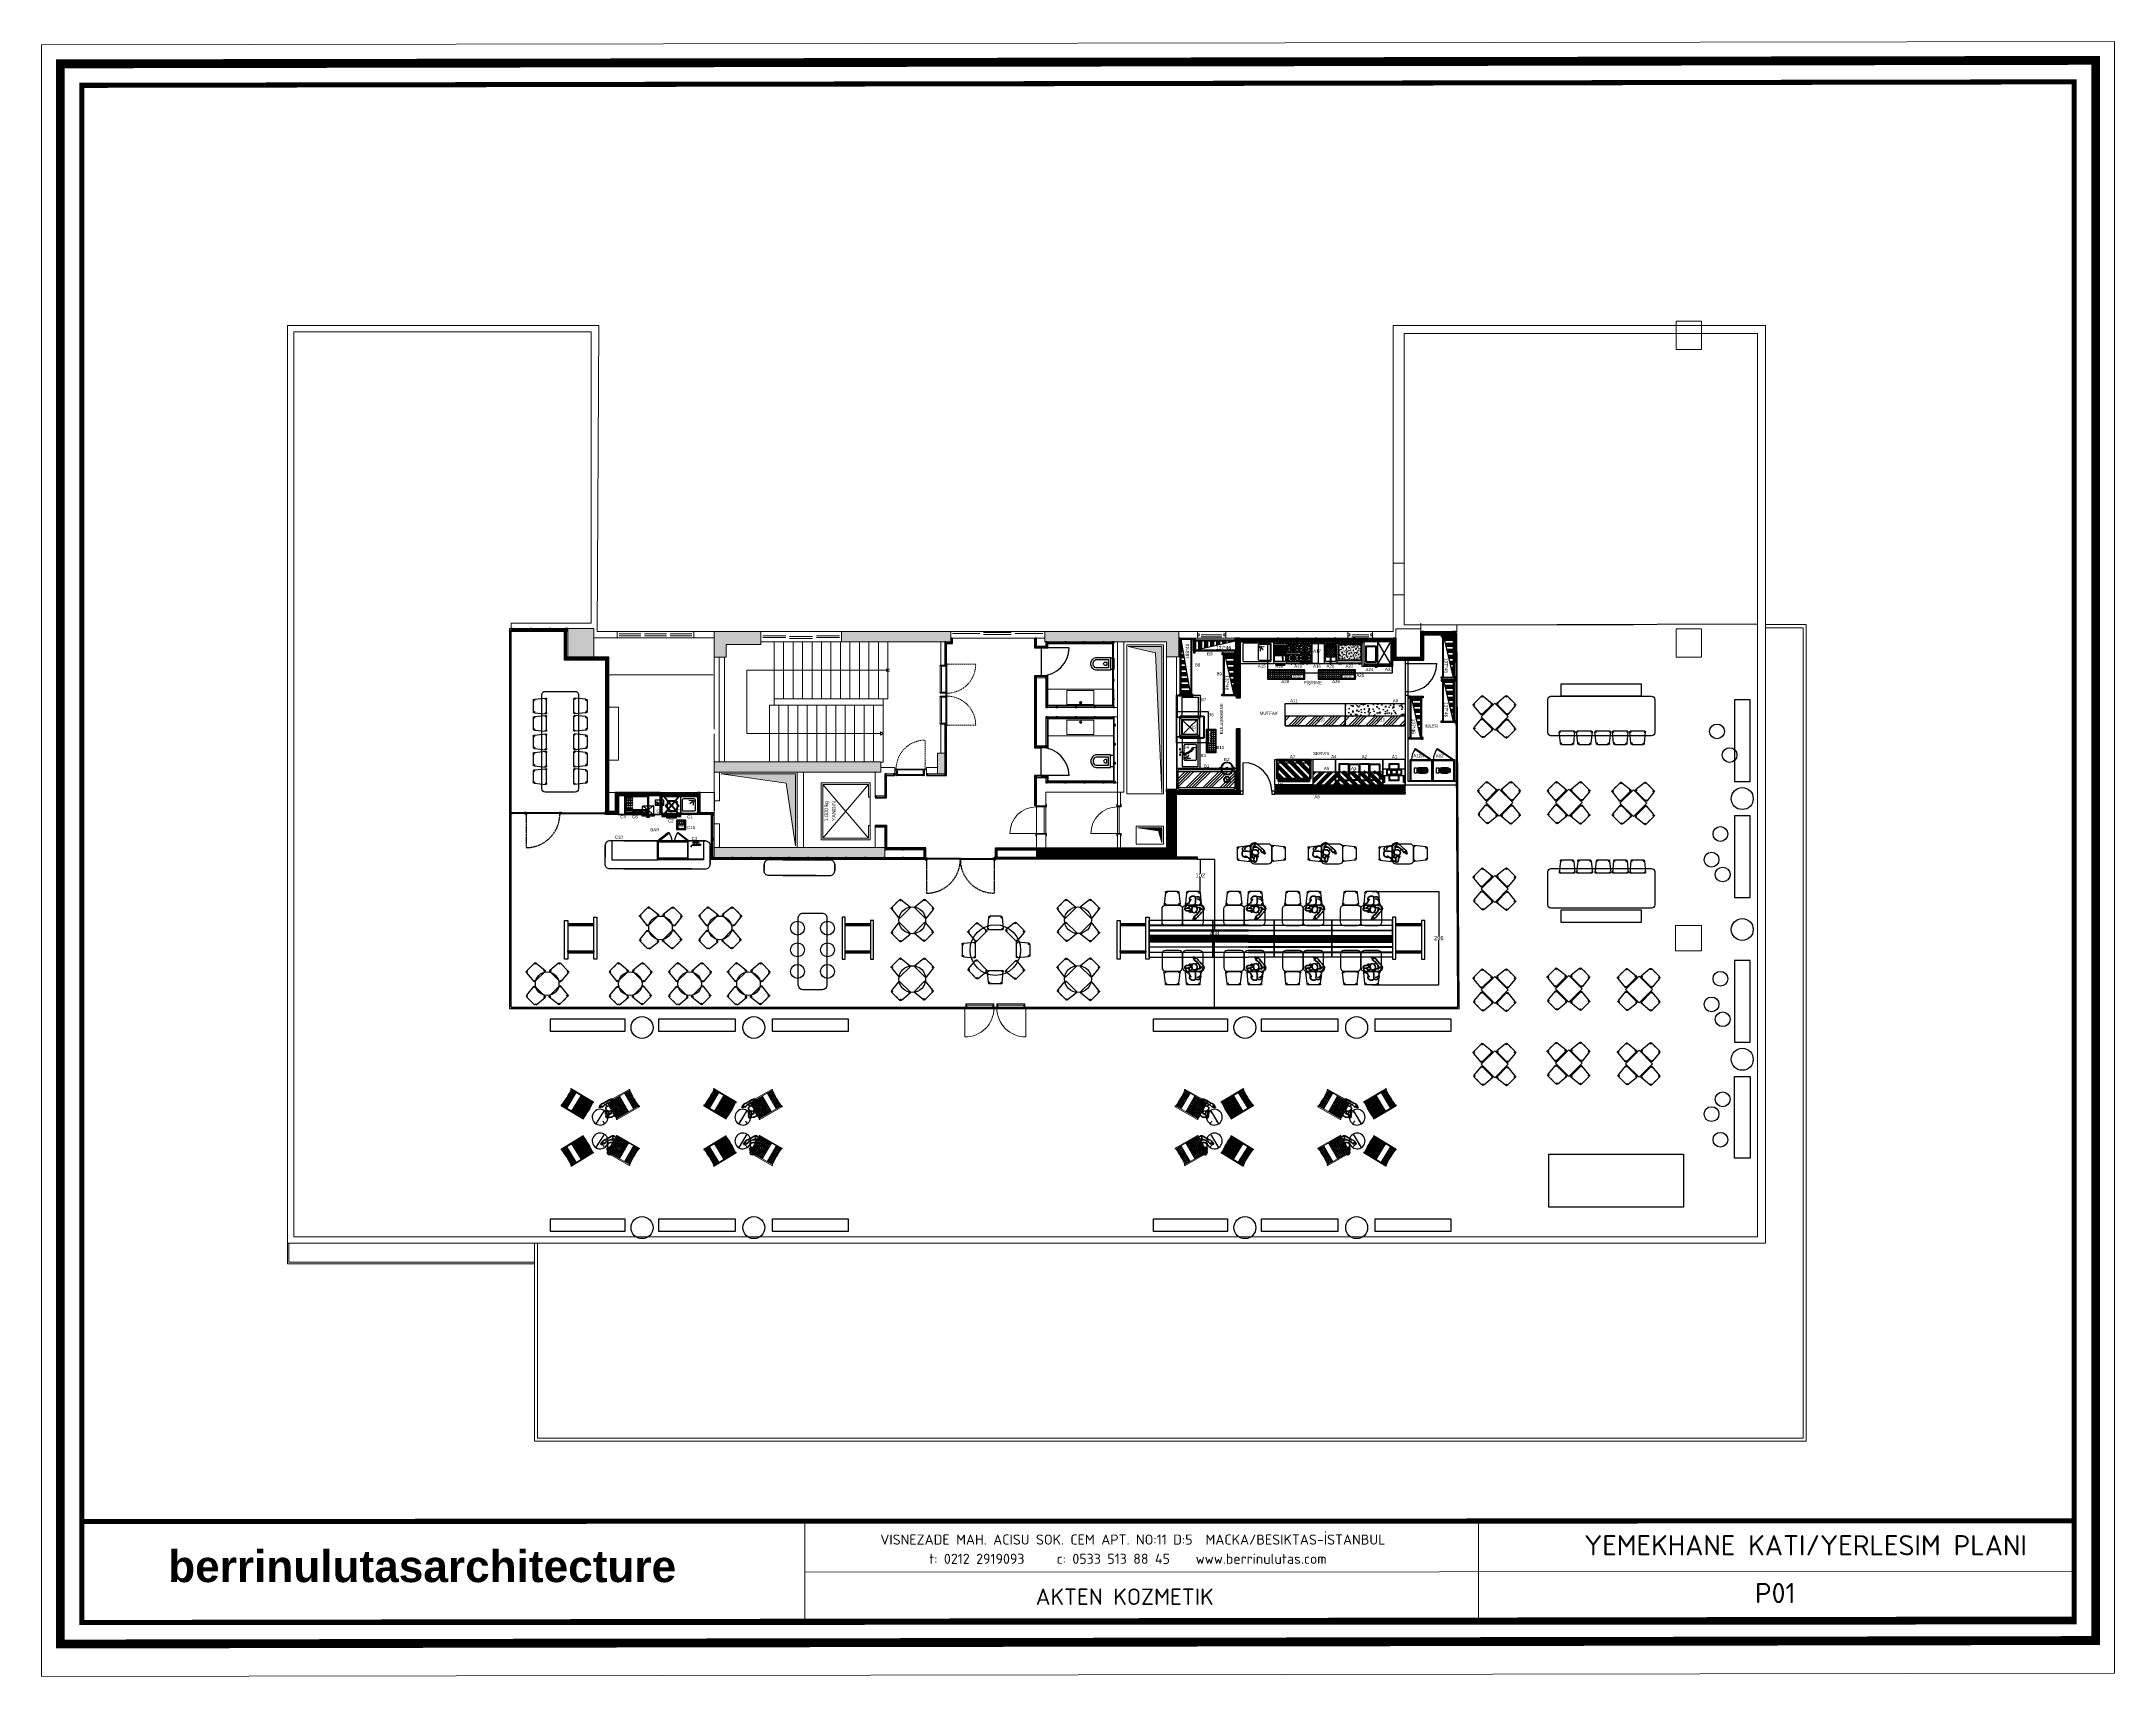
# Model space of a CAD drawing. Header units: inches. Extents: x -51836 to -42603, y 323 to 5499.
# Drawn here: x -51836 to -45273, y 323 to 5499 of the extents above; entities that cross this region are included whole.
import ezdxf
from ezdxf.enums import TextEntityAlignment as Align

# ---------------------------------------------------------------- set-up
doc = ezdxf.new("R2010")
doc.units = ezdxf.units.IN
doc.header["$MEASUREMENT"] = 0
doc.linetypes.add('DASHED', pattern=[0.75, 0.5, -0.25])
doc.linetypes.add('HIDDEN20', pattern=[6, 4, -2])
for name, color, linetype in [('002 Çizgi', 7, 'Continuous'), ('Kıtc-002 Çizgi', 7, 'Continuous'), ('Kıtc-028 Yer Izgarası', 252, 'Continuous'), ('Kıtc-040 Davlumbaz', 4, 'Continuous'), ('Kıtc-041 İstif Rafı', 7, 'Continuous'), ('S 2000 Kıtc-002 Çizgi', 7, 'Continuous'), ('S2000-002 Çizgi', 7, 'Continuous'), ('S2000-003 Kapı', 3, 'Continuous'), ('S2000-008 Rakam', 1, 'Continuous'), ('S2000-031 Müşteri Mevcut', 30, 'Continuous'), ('S2000-040 Davlumbaz', 4, 'Continuous')]:
    doc.layers.add(name, color=color, linetype=linetype)
for name, color, linetype, lineweight in [('A-CAM', 2, 'Continuous', 20), ('A-IZ', 60, 'HIDDEN20', 18), ('A-KOLON', 5, 'Continuous', 50), ('Auto-Antet', 7, 'Continuous', 18), ('CB-ESK-MU-PLAN-06-0507$0$CB-CEN-MU-PLAN-06-2305$0$pen', 4, 'Continuous', 9), ('CB-ESK-MU-PLAN-06-0507$0$CB-CEN-MU-PLAN-06-2305$0$PROFIL', 8, 'Continuous', 5), ('G3', 7, 'Continuous', 30), ('Standard', 7, 'Continuous', 20), ('TEFRIS', 30, 'Continuous', 9), ('tefriş', 45, 'Continuous', 18)]:
    doc.layers.add(name, color=color, linetype=linetype, lineweight=lineweight)
doc.styles.add('ARIAL', font='arial.ttf')
doc.styles.add('BASLIK', font='')
doc.styles.get("Standard").update_dxf_attribs({"font": 'arial.ttf'})
doc.styles.add('style1', font='isocpeur.ttf', dxfattribs={"height": 20})
doc.styles.get('BASLIK').set_extended_font_data('Arial', bold=True)
doc.dimstyles.get("Standard").update_dxf_attribs({"dimtxt": 13, "dimasz": 0.18, "dimexe": 0.18, "dimexo": 0.0625, "dimgap": 0.09, "dimtad": 0, "dimtih": 1, "dimtoh": 1, "dimdec": 0, "dimzin": 0, "dimdsep": 46, "dimtxsty": 'Standard', "dimcen": 0.09, "dimadec": 0, "dimazin": 0, "dimtfac": 1, "dimtdec": 0, "dimtofl": 0, "dimtmove": 0, "dimatfit": 3, "dimfxl": 1, "dimtolj": 1, "dimtzin": 0, "dimarcsym": 0})

# ---------------------------------------------------------------- blocks, each defined once
blk = doc.blocks.new('A$C6C78665C')
at = {"layer": 'Kıtc-002 Çizgi'}
blk.add_lwpolyline([(31.2, 22), (0, 22), (0, 0), (31.2, 0), (31.2, 22)], dxfattribs=at)
blk.add_lwpolyline([(15.6, 21.3), (15.6, 16.9, 0.414214), (15.8, 16.7), (15.8, 16.7, 0.414214), (16, 16.9), (16, 21.3), (29.3, 21.3, -0.668179), (29.6, 20.6), (20.9, 14.5, 0.810443), (21.3, 14.3), (30.1, 20.6, -0.668179), (30.5, 20.4), (30.5, 11.2), (22.1, 11.2, 0.414214), (21.9, 11), (21.9, 11, 0.414214), (22.1, 10.8), (30.5, 10.8), (30.5, 1.9, -0.668179), (29.8, 1.7), (20.7, 7.8, 0.810443), (20.5, 7.5), (29.8, 1.1, -0.668179), (29.7, 0.8), (16, 0.8), (16, 5.1, 0.414214), (15.8, 5.3), (15.8, 5.3, 0.414214), (15.6, 5.1), (15.6, 0.8), (1.9, 0.8, -0.668179), (1.7, 1.4), (10.8, 7.5, 0.810443), (10.5, 7.7), (1.1, 1.4, -0.668179), (0.8, 1.6), (0.8, 10.8), (9.1, 10.8, 0.414214), (9.3, 11), (9.3, 11, 0.414214), (9.1, 11.2), (0.8, 11.2), (0.8, 20.4, -0.668179), (1.1, 20.6), (10, 14.3, 0.810443), (10.3, 14.5), (1.7, 20.6, -0.668179), (1.9, 21.3)], format="xyb", close=True, dxfattribs=at)
for radius in [7.5, 4.5, 1.61]:
    blk.add_circle((15.6, 11), radius, dxfattribs=at)
blk = doc.blocks.new('A$C75CF3E82')
at = {"layer": 'Kıtc-002 Çizgi'}
h = blk.add_hatch(dxfattribs=at)
h.set_pattern_fill('ANSI31', color=256, scale=1.5, angle=45, style=0)
h.set_pattern_definition([(90, (-2757.95, -5802.315), (-4.7625, 9e-16), [])])
h.paths.add_polyline_path([(80, 65.6), (80, 72.6), (0, 72.6), (0, 65.6)])
blk.add_line((80, 65.6), (0, 65.6), dxfattribs=at)
for points in [[(0, 72.6), (80, 72.6), (80, 2.6), (0, 2.6)], [(13.5, 2.6), (16.8, 2.6), (16.8, 1.3), (13.5, 1.3)], [(14.5, 1.3), (15.8, 1.3), (15.8, 0), (14.5, 0)], [(25.5, 2.6), (28.8, 2.6), (28.8, 1.3), (25.5, 1.3)], [(26.5, 1.3), (27.8, 1.3), (27.8, 0), (26.5, 0)], [(50.9, 2.6), (54.2, 2.6), (54.2, 1.3), (50.9, 1.3)], [(51.9, 1.3), (53.2, 1.3), (53.2, 0), (51.9, 0)], [(62.9, 2.6), (66.2, 2.6), (66.2, 1.3), (62.9, 1.3)], [(63.9, 1.3), (65.2, 1.3), (65.2, 0), (63.9, 0)]]:
    blk.add_lwpolyline(points, close=True, dxfattribs=at)
for p, xscale, yscale, zscale in [((4, 36.8), 1.099999999999909, 1.099999999999909, 1.099999999999909), ((75.7, 36.8), -1.099999999999909, 1.100000000000362, 1.1)]:
    blk.add_blockref('A$C6C78665C', p, dxfattribs=dict(at, xscale=xscale, yscale=yscale, zscale=zscale))
at = {"layer": 'Kıtc-002 Çizgi', "rotation": 180}
for p, xscale, yscale, zscale in [((4, 31.8), -1.099999999999909, 1.100000000000362, 1.1), ((75.7, 31.8), 1.099999999999909, 1.099999999999909, 1.099999999999909)]:
    blk.add_blockref('A$C6C78665C', p, dxfattribs=dict(at, xscale=xscale, yscale=yscale, zscale=zscale))
blk = doc.blocks.new('A$C4C8D6271')
at = {"layer": 'Kıtc-002 Çizgi'}
h = blk.add_hatch(dxfattribs=at)
h.set_pattern_fill('ANSI31', color=256, scale=1.5, angle=45, style=0)
h.set_pattern_definition([(90, (-3458.603, -4993.7387), (-4.7625, 9e-16), [])])
h.paths.add_polyline_path([(0, 72.6), (0, 65.6), (40, 65.6), (40, 72.6)])
h = blk.add_hatch(color=256, dxfattribs=at)
h.paths.add_polyline_path([(35, 61.8), (35, 62.4), (35, 65.6), (34.4, 65.6), (34.4, 62.4, -0.414214), (33.4, 61.4), (33, 61.4), (33, 60.8), (34, 60.8, 0.414214)])
h.paths.add_polyline_path([(32, 61.4), (24, 61.4), (24, 60.8), (32, 60.8)])
h.paths.add_polyline_path([(23, 61.4), (17, 61.4), (17, 60.8), (23, 60.8)])
h.paths.add_polyline_path([(16, 61.4), (8, 61.4), (8, 60.8), (16, 60.8)])
h.paths.add_polyline_path([(5.6, 62.4), (5.6, 65.6), (5, 65.6), (5, 61.8, 0.414214), (6, 60.8), (6.6, 60.8), (7, 60.8), (7, 61.4), (6.6, 61.4, -0.414214)])
h = blk.add_hatch(dxfattribs=at)
h.set_pattern_fill('ANSI37', color=256, scale=1.5, style=0)
h.set_pattern_definition([(45, (-3527.4763, -4976.5224), (-3.367596, 3.367596), []), (135, (-3527.4763, -4976.5224), (-3.367596, -3.367596), [])])
h.paths.add_polyline_path([(7, 57.8, 0.414214), (5, 55.8), (5, 26, 0.414214), (7, 24), (33, 24, 0.414214), (35, 26), (35, 55.8, 0.414214), (33, 57.8)])
blk.add_hatch(color=256, dxfattribs=at).paths.add_polyline_path([(18.5, 14), (21.5, 14), (21.5, 4.8), (18.5, 4.8)])
for p, q in [((5, 61.8), (5, 65.6)), ((5, 65.6), (5.6, 65.6)), ((5.6, 65.6), (5.6, 62.4)), ((6.6, 60.8), (6, 60.8)), ((6.6, 61.4), (7, 61.4)), ((7, 60.8), (6.6, 60.8)), ((7, 59.8), (7, 62.3)), ((8, 59.8), (8, 62.3)), ((8, 61.4), (16, 61.4)), ((16, 60.8), (8, 60.8)), ((16, 59.8), (16, 62.3)), ((17, 59.8), (17, 62.3)), ((17, 61.4), (23, 61.4)), ((23, 60.8), (17, 60.8)), ((23, 59.8), (23, 62.3)), ((24, 59.8), (24, 62.3)), ((24, 61.4), (32, 61.4)), ((32, 60.8), (24, 60.8)), ((32, 59.8), (32, 62.3)), ((33, 59.8), (33, 62.3)), ((33, 61.4), (33.4, 61.4)), ((34, 60.8), (33, 60.8)), ((34.4, 65.6), (34.4, 62.4)), ((35, 65.6), (34.4, 65.6)), ((35, 62.4), (35, 65.6)), ((35, 62.4), (35, 61.8))]:
    blk.add_line(p, q, dxfattribs=at)
for points in [[(0, 2.6), (40, 2.6), (40, 72.6), (0, 72.6)], [(0, 72.6), (40, 72.6), (40, 65.6), (0, 65.6)], [(18.4, 2.6), (21.6, 2.6), (21.6, 1.3), (18.4, 1.3)], [(18.5, 14), (21.5, 14), (21.5, 4.8), (18.5, 4.8)], [(19, 24), (19, 14), (21, 14), (21, 24)], [(19.3, 1.3), (20.7, 1.3), (20.7, 0), (19.3, 0)]]:
    blk.add_lwpolyline(points, close=True, dxfattribs=at)
for points in [[(29, 9.8), (5, 9.8, -0.414214), (3, 11.8), (3, 57.8, -0.414214), (5, 59.8), (7, 59.8)], [(33, 59.8), (35, 59.8, -0.414214), (37, 57.8), (37, 11.8, -0.414214), (35, 9.8), (29, 9.8)]]:
    blk.add_lwpolyline(points, format="xyb", dxfattribs=at)
blk.add_lwpolyline([(7, 57.8), (33, 57.8, -0.414214), (35, 55.8), (35, 26, -0.414214), (33, 24), (7, 24, -0.414214), (5, 26), (5, 55.8, -0.414214)], format="xyb", close=True, dxfattribs=at)
for points in [[(8, 59.8), (16, 59.8)], [(17, 59.8), (23, 59.8)], [(24, 59.8), (32, 59.8)]]:
    blk.add_lwpolyline(points, dxfattribs=at)
for centre, radius, start, end in [((6, 61.8), 1, 180, 270), ((6.6, 62.4), 1, 180, 270), ((7.5, 62.3), 0.5, 0, 180), ((16.5, 62.3), 0.5, 0, 180), ((23.5, 62.3), 0.5, 0, 180), ((32.5, 62.3), 0.5, 0, 180), ((33.4, 62.4), 1, 270, 0), ((34, 61.8), 1, 270, 0)]:
    blk.add_arc(centre, radius, start, end, dxfattribs=at)
blk = doc.blocks.new('A$C687967E6')
at = {"layer": 'Kıtc-002 Çizgi'}
h = blk.add_hatch(dxfattribs=at)
h.set_pattern_fill('ANSI31', color=256, scale=1.5, angle=45, style=0)
h.set_pattern_definition([(90, (-3652.638, -4988.124), (-4.7625, 9e-16), [])])
h.paths.add_polyline_path([(40, 69), (40, 76), (0, 76), (0, 69)])
h = blk.add_hatch(dxfattribs=at)
h.set_pattern_fill('HEX', color=256, scale=0.2, style=0)
h.set_pattern_definition([(0, (-3709.3886, -4964.9235), (0, 1.099852), [0.635, -1.27]), (120, (-3709.3886, -4964.9235), (-0.95249977, -0.549926), [0.635, -1.27]), (60, (-3708.7536, -4964.9235), (-0.95249977, 0.549926), [0.635, -1.27])])
h.paths.add_polyline_path([(7.6, 62.5, 0.414214), (4.6, 59.5), (4.6, 34.5, 0.414214), (7.6, 31.5), (16.6, 31.5, 0.414214), (19.6, 34.5), (19.6, 59.5, 0.414214), (16.6, 62.5)])
for points in [[(11.3, 13.4, 1), (13, 13.4), (12.6, 20.7), (11.7, 20.7)], [(37.8, 52.9, 1), (39.3, 53.6), (37.9, 55.5), (37.1, 55)], [(37.8, 36.8, 1), (39.3, 37.6), (37.9, 39.4), (37.1, 39)]]:
    blk.add_hatch(color=256, dxfattribs=at).paths.add_polyline_path(points)
h = blk.add_hatch(dxfattribs=at)
h.set_pattern_fill('HEX', color=256, scale=0.2, style=0)
h.set_pattern_definition([(180, (3749.6625, -4964.9235), (0, 1.099852), [0.635, -1.27]), (60, (3749.6625, -4964.9235), (0.95249977, -0.549926), [0.635, -1.27]), (120, (3749.0275, -4964.9235), (0.95249977, 0.549926), [0.635, -1.27])])
h.paths.add_polyline_path([(23.6, 62.5, 0.414214), (20.6, 59.5), (20.6, 50.5, 0.414214), (23.6, 47.5), (32.6, 47.5, 0.414214), (35.6, 50.5), (35.6, 59.5, 0.414214), (32.6, 62.5)])
h = blk.add_hatch(dxfattribs=at)
h.set_pattern_fill('HEX', color=256, scale=0.2, style=0)
h.set_pattern_definition([(180, (3749.6625, -4980.9235), (0, 1.099852), [0.635, -1.27]), (60, (3749.6625, -4980.9235), (0.95249977, -0.549926), [0.635, -1.27]), (120, (3749.0275, -4980.9235), (0.95249977, 0.549926), [0.635, -1.27])])
h.paths.add_polyline_path([(23.6, 46.5, 0.414214), (20.6, 43.5), (20.6, 34.5, 0.414214), (23.6, 31.5), (32.6, 31.5, 0.414214), (35.6, 34.5), (35.6, 43.5, 0.414214), (32.6, 46.5)])
for p, q in [((2.7, 30), (11.7, 30)), ((11.7, 20.7), (11.3, 13.4)), ((12.6, 20.7), (11.7, 20.7)), ((12.6, 30), (37.7, 30)), ((12.6, 20.7), (13, 13.4)), ((37.9, 55.5), (37.1, 55)), ((37.1, 55), (37.8, 52.9)), ((37.9, 39.4), (37.1, 39)), ((37.1, 39), (37.8, 36.8)), ((37.9, 55.5), (39.3, 53.6)), ((37.9, 39.4), (39.3, 37.6))]:
    blk.add_line(p, q, dxfattribs=at)
for points in [[(0, 6), (40, 6), (40, 76), (0, 76)], [(0, 76), (40, 76), (40, 69), (0, 69)], [(11.5, 6), (14.8, 6), (14.8, 3.7), (11.5, 3.7)]]:
    blk.add_lwpolyline(points, close=True, dxfattribs=at)
for points in [[(37.7, 19), (37.7, 61, 0.414214), (34.7, 64), (5.7, 64, 0.414214), (2.7, 61), (2.7, 18.7)], [(2.7, 18.7), (2.7, 15, 0.414214), (5.7, 12), (34.7, 12, 0.414214), (37.7, 15), (37.7, 18.6)]]:
    blk.add_lwpolyline(points, format="xyb", dxfattribs=at)
for points in [[(7.6, 31.5), (16.6, 31.5, 0.414214), (19.6, 34.5), (19.6, 59.5, 0.414214), (16.6, 62.5), (7.6, 62.5, 0.414214), (4.6, 59.5), (4.6, 34.5, 0.414214)], [(6.7, 0), (31.7, 0, 0.414214), (33.7, 2), (33.7, 6), (4.7, 6), (4.7, 2, 0.414214)], [(8.7, 2), (29.7, 2, 0.414214), (31.7, 4), (31.7, 6), (6.7, 6), (6.7, 4, 0.414214)], [(32.6, 47.5), (23.6, 47.5, -0.414214), (20.6, 50.5), (20.6, 59.5, -0.414214), (23.6, 62.5), (32.6, 62.5, -0.414214), (35.6, 59.5), (35.6, 50.5, -0.414214)], [(32.6, 31.5), (23.6, 31.5, -0.414214), (20.6, 34.5), (20.6, 43.5, -0.414214), (23.6, 46.5), (32.6, 46.5, -0.414214), (35.6, 43.5), (35.6, 34.5, -0.414214)]]:
    blk.add_lwpolyline(points, format="xyb", close=True, dxfattribs=at)
for points in [[(12.6, 20.7), (12.6, 31.5), (11.7, 31.5), (11.7, 20.7)], [(37.9, 55.5), (36.5, 58), (35.7, 57.6), (37.1, 55)], [(35.7, 57.6), (35.7, 52.5), (36.7, 52.5), (36.7, 55.8)], [(35.7, 53.1), (35.7, 52.5)], [(37.9, 39.4), (36.5, 42), (35.7, 41.5), (37.1, 39)], [(35.7, 41.5), (35.7, 36.5), (36.7, 36.5), (36.7, 39.8)], [(35.7, 37.1), (35.7, 36.5)]]:
    blk.add_lwpolyline(points, dxfattribs=at)
for centre, start, end in [((12.1, 13.4), 161.43703, 18.56297), ((38.5, 53.2), 189.38009, 46.50604), ((38.5, 37.2), 189.38009, 46.50604)]:
    blk.add_arc(centre, 0.835, start, end, dxfattribs=at)
blk = doc.blocks.new('A$C607B2ABD')
at = {"layer": 'Kıtc-002 Çizgi'}
h = blk.add_hatch(dxfattribs=at)
h.set_pattern_fill('ANSI31', color=256, scale=1.5, angle=45, style=0)
h.set_pattern_definition([(90, (-2258.432, -7094.4935), (-4.7625, 9e-16), [])])
h.paths.add_polyline_path([(0, 70), (0, 63), (40, 63), (40, 70)])
blk.add_line((40, 63), (0, 63), dxfattribs=at)
for points in [[(0, 70), (40, 70), (40, 0), (0, 0)], [(0, 63), (40, 63), (40, 0), (0, 0)]]:
    blk.add_lwpolyline(points, close=True, dxfattribs=at)
blk = doc.blocks.new('A$C6B106424')
at = {"layer": 'Kıtc-002 Çizgi'}
h = blk.add_hatch(dxfattribs=at)
h.set_pattern_fill('LINE', color=256, scale=0.5, angle=90, style=0)
h.set_pattern_definition([(90, (-1215.703, -3768.8105), (-1.5875, 1e-16), [])])
h.paths.add_polyline_path([(50.1, 4.3), (43.9, 4.3), (43.9, 0), (50.1, 0)])
for p, q in [((0, 9.3), (42.4, 81.4)), ((0, 81.4), (42.2, 9.3)), ((42.2, 81.4), (42.2, 9.3)), ((0, 9.3), (84.7, 9.3))]:
    blk.add_line(p, q, dxfattribs=at)
for points in [[(0, 4.3), (84.7, 4.3), (84.7, 81.4), (0, 81.4)], [(50.1, 0), (43.9, 0), (43.9, 4.3), (50.1, 4.3)]]:
    blk.add_lwpolyline(points, close=True, dxfattribs=at)
at = {"layer": 'Kıtc-002 Çizgi', "linetype": 'DASHED'}
blk.add_lwpolyline([(47.2, 67.3), (47.2, 14.3), (79.7, 14.3), (79.7, 67.3)], close=True, dxfattribs=at)
blk.add_lwpolyline([(49.2, 60.3), (49.2, 21.3, 0.414214), (54.2, 16.3), (72.7, 16.3, 0.414214), (77.7, 21.3), (77.7, 60.3, 0.414214), (72.7, 65.3), (54.2, 65.3, 0.414214)], format="xyb", close=True, dxfattribs=at)
blk = doc.blocks.new('A$C09E06200')
at = {"layer": 'Kıtc-028 Yer Izgarası'}
for p, q in [((118.4, 30), (0, 30)), ((0, 30), (0, 0)), ((0, 0), (118.4, 0)), ((115.4, 27), (3, 27)), ((3, 27), (3, 3)), ((3, 22.3), (7.7, 22.3)), ((3, 15.3), (7.7, 15.3)), ((3, 8.3), (7.7, 8.3)), ((3, 3), (115.4, 3)), ((9.6, 22.3), (9.6, 27)), ((9.6, 22.3), (14.7, 22.3)), ((9.6, 15.3), (9.6, 20.4)), ((9.6, 15.3), (14.7, 15.3)), ((9.6, 8.3), (9.6, 13.4)), ((9.6, 8.3), (14.7, 8.3)), ((9.6, 3), (9.6, 6.4)), ((16.6, 22.3), (16.6, 27)), ((16.6, 22.3), (21.7, 22.3)), ((16.6, 15.3), (16.6, 20.4)), ((16.6, 15.3), (21.7, 15.3)), ((16.6, 8.3), (16.6, 13.4)), ((16.6, 8.3), (21.7, 8.3)), ((16.6, 3), (16.6, 6.4)), ((23.6, 22.3), (23.6, 27)), ((23.6, 22.3), (28.7, 22.3)), ((23.6, 15.3), (23.6, 20.4)), ((23.6, 15.3), (28.7, 15.3)), ((23.6, 8.3), (23.6, 13.4)), ((23.6, 8.3), (28.7, 8.3)), ((23.6, 3), (23.6, 6.4)), ((30.6, 22.3), (30.6, 27)), ((30.6, 22.3), (35.7, 22.3)), ((30.6, 15.3), (30.6, 20.4)), ((30.6, 15.3), (35.7, 15.3)), ((30.6, 8.3), (30.6, 13.4)), ((30.6, 8.3), (35.7, 8.3)), ((30.6, 3), (30.6, 6.4)), ((37.6, 22.3), (37.6, 27)), ((37.6, 22.3), (42.7, 22.3)), ((37.6, 15.3), (37.6, 20.4)), ((37.6, 15.3), (42.7, 15.3)), ((37.6, 8.3), (37.6, 13.4)), ((37.6, 8.3), (42.7, 8.3)), ((37.6, 3), (37.6, 6.4)), ((44.6, 22.3), (44.6, 27)), ((44.6, 22.3), (49.7, 22.3)), ((44.6, 15.3), (44.6, 20.4)), ((44.6, 15.3), (49.7, 15.3)), ((44.6, 8.3), (44.6, 13.4)), ((44.6, 8.3), (49.7, 8.3)), ((44.6, 3), (44.6, 6.4)), ((51.6, 22.3), (51.6, 27)), ((51.6, 22.3), (56.6, 22.3)), ((51.6, 15.3), (51.6, 20.4)), ((51.6, 15.3), (56.6, 15.3)), ((51.6, 8.3), (51.6, 13.4)), ((51.6, 8.3), (56.6, 8.3)), ((51.6, 3), (51.6, 6.4)), ((58.5, 22.3), (58.5, 27)), ((58.5, 22.3), (63.6, 22.3)), ((58.5, 15.3), (58.5, 20.4)), ((58.5, 15.3), (63.6, 15.3)), ((58.5, 8.3), (58.5, 13.4)), ((58.5, 8.3), (63.6, 8.3)), ((58.5, 3), (58.5, 6.4)), ((65.5, 22.3), (65.5, 27)), ((65.5, 22.3), (70.6, 22.3)), ((65.5, 15.3), (65.5, 20.4)), ((65.5, 15.3), (70.6, 15.3)), ((65.5, 8.3), (65.5, 13.4)), ((65.5, 8.3), (70.6, 8.3)), ((65.5, 3), (65.5, 6.4)), ((72.5, 22.3), (72.5, 27)), ((72.5, 22.3), (77.6, 22.3)), ((72.5, 15.3), (72.5, 20.4)), ((72.5, 15.3), (77.6, 15.3)), ((72.5, 8.3), (72.5, 13.4)), ((72.5, 3), (72.5, 6.4)), ((115.4, 13.5), (74.7, 13.5)), ((74.7, 13.5), (74.7, 3)), ((74.7, 3), (115.4, 3)), ((79.5, 22.3), (79.5, 27)), ((79.5, 22.3), (84.6, 22.3)), ((79.5, 15.3), (79.5, 20.4)), ((79.5, 15.3), (84.6, 15.3)), ((86.5, 22.3), (86.5, 27)), ((86.5, 22.3), (91.6, 22.3)), ((86.5, 15.3), (86.5, 20.4)), ((86.5, 15.3), (91.6, 15.3)), ((93.5, 22.3), (93.5, 27)), ((93.5, 22.3), (98.5, 22.3)), ((93.5, 15.3), (93.5, 20.4)), ((93.5, 15.3), (98.5, 15.3)), ((100.5, 22.3), (100.5, 27)), ((100.5, 22.3), (105.5, 22.3)), ((100.5, 15.3), (100.5, 20.4)), ((100.5, 15.3), (105.5, 15.3)), ((107.4, 22.3), (107.4, 27)), ((107.4, 22.3), (112.5, 22.3)), ((107.4, 15.3), (107.4, 20.4)), ((107.4, 15.3), (112.5, 15.3)), ((114.4, 22.3), (114.4, 27)), ((114.4, 22.3), (115.4, 22.3)), ((114.4, 15.3), (114.4, 20.4)), ((114.4, 15.3), (115.4, 15.3)), ((115.4, 3), (115.4, 27)), ((115.4, 3), (115.4, 13.5)), ((118.4, 0), (118.4, 30))]:
    blk.add_line(p, q, dxfattribs=at)
blk.add_text('118*30', height=7.2, dxfattribs=at).set_placement((74.5, 4.4))
blk = doc.blocks.new('A$C275A1E54')
at = {"layer": 'Kıtc-002 Çizgi', "color": 4}
for p, q in [((22, 73.9), (22, 64.3)), ((23.1, 75.2), (23.1, 63)), ((24.4, 76.2), (24.4, 61.9)), ((25.9, 77), (25.9, 61.1)), ((27.5, 77.5), (27.5, 60.6)), ((49.7, 77.5), (49.7, 60.6)), ((51.3, 77), (51.3, 61.1)), ((52.8, 76.2), (52.8, 61.9)), ((54.1, 75.2), (54.1, 63)), ((55.2, 73.9), (55.2, 64.3))]:
    blk.add_line(p, q, dxfattribs=at)
at = {"layer": 'Kıtc-002 Çizgi'}
for points in [[(0, 34.6), (70, 34.6), (70, 104.6), (0, 104.6)], [(16.4, 0), (64, 32.1), (62.3, 34.6), (14.6, 2.4)]]:
    blk.add_lwpolyline(points, close=True, dxfattribs=at)
at = {"layer": 'Kıtc-002 Çizgi', "linetype": 'DASHED'}
blk.add_lwpolyline([(3, 37.6), (67, 37.6), (67, 101.6), (3, 101.6)], close=True, dxfattribs=at)
at = {"layer": 'Kıtc-002 Çizgi', "color": 4}
for points in [[(20.5, 77.7), (13.3, 77.7), (13.3, 60.4), (20.5, 60.4)], [(29.2, 77.7), (48, 77.7), (48, 60.4), (29.2, 60.4)], [(29.2, 77), (48, 77), (48, 75.2), (29.2, 75.2)], [(29.2, 75.2), (48, 75.2), (48, 72.4), (29.2, 72.4)], [(29.2, 72.4), (48, 72.4), (48, 69.1), (29.2, 69.1)], [(29.2, 69.1), (48, 69.1), (48, 65.8), (29.2, 65.8)], [(29.2, 65.8), (48, 65.8), (48, 63), (29.2, 63)], [(29.2, 63), (48, 63), (48, 61.1), (29.2, 61.1)]]:
    blk.add_lwpolyline(points, close=True, dxfattribs=at)
at = {"layer": 'Kıtc-002 Çizgi', "const_width": 0.5}
blk.add_lwpolyline([(19.1, 1.9), (20.2, 0.4), (26.9, 5.2), (28.6, 6.4)], dxfattribs=at)
at = {"layer": 'Kıtc-002 Çizgi', "color": 4}
for centre, start, end in [((29.2, 69.1), 90, 270), ((48, 69.1), 270, 90)]:
    blk.add_arc(centre, 8.64, start, end, dxfattribs=at)
at = {"layer": 'Kıtc-002 Çizgi'}
blk.add_arc((59.3, 34.6), 55, 180, 218.867, dxfattribs=at)
blk = doc.blocks.new('A$C086649BC')
at = {"layer": 'Kıtc-002 Çizgi'}
for p, q in [((2.5, 38.7), (2.5, 60)), ((5.5, 38.7), (5.5, 60)), ((64.5, 38.7), (64.5, 60)), ((67.5, 38.7), (67.5, 60))]:
    blk.add_line(p, q, dxfattribs=at)
for points in [[(0, 110), (70, 110), (70, 30), (0, 30)], [(0, 60), (0, 80), (70, 80), (70, 60)], [(0, 25), (70, 25), (70, 27), (0, 27)], [(0, 20), (70, 20), (70, 22), (0, 22)], [(0, 15), (70, 15), (70, 17), (0, 17)], [(0, 10), (70, 10), (70, 12), (0, 12)], [(0, 5), (70, 5), (70, 7), (0, 7)], [(0, 0), (70, 0), (70, 2), (0, 2)], [(3, 27), (67, 27), (67, 30), (3, 30)], [(3, 22), (67, 22), (67, 25), (3, 25)], [(3, 17), (67, 17), (67, 20), (3, 20)], [(3, 12), (67, 12), (67, 15), (3, 15)], [(3, 12), (67, 12), (67, 15), (3, 15)], [(3, 12), (67, 12), (67, 15), (3, 15)], [(3, 7), (67, 7), (67, 10), (3, 10)], [(3, 7), (67, 7), (67, 10), (3, 10)], [(3, 2), (67, 2), (67, 5), (3, 5)]]:
    blk.add_lwpolyline(points, close=True, dxfattribs=at)
for points in [[(12.5, 78.8), (24.7, 78.8, -0.414214), (26.7, 76.8), (26.7, 63.2, -0.414214), (24.7, 61.2), (12.5, 61.2, -0.414214), (10.5, 63.2), (10.5, 76.8, -0.414214)], [(15.5, 76.8), (21.7, 76.8, -0.414214), (24.7, 73.8), (24.7, 66.2, -0.414214), (21.7, 63.2), (15.5, 63.2, -0.414214), (12.5, 66.2), (12.5, 73.8, -0.414214)], [(40.9, 78.8), (28.7, 78.8, 0.414214), (26.7, 76.8), (26.7, 63.2, 0.414214), (28.7, 61.2), (40.9, 61.2, 0.414214), (42.9, 63.2), (42.9, 76.8, 0.414214)], [(37.9, 76.8), (31.7, 76.8, 0.414214), (28.7, 73.8), (28.7, 66.2, 0.414214), (31.7, 63.2), (37.9, 63.2, 0.414214), (40.9, 66.2), (40.9, 73.8, 0.414214)], [(44.9, 78.8), (57.1, 78.8, -0.414214), (59.1, 76.8), (59.1, 63.2, -0.414214), (57.1, 61.2), (44.9, 61.2, -0.414214), (42.9, 63.2), (42.9, 76.8, -0.414214)], [(47.9, 76.8), (54.1, 76.8, -0.414214), (57.1, 73.8), (57.1, 66.2, -0.414214), (54.1, 63.2), (47.9, 63.2, -0.414214), (44.9, 66.2), (44.9, 73.8, -0.414214)]]:
    blk.add_lwpolyline(points, format="xyb", close=True, dxfattribs=at)
for points in [[(18.7, 80), (18.7, 96.5), (51.2, 96.5), (51.2, 80)], [(51.2, 60), (51.2, 43.5), (18.7, 43.5), (18.7, 60)]]:
    blk.add_lwpolyline(points, dxfattribs=at)
for points in [[(20.7, 80), (20.7, 89.5, -0.414214), (25.7, 94.5), (44.2, 94.5, -0.414214), (49.2, 89.5), (49.2, 80)], [(49.2, 60), (49.2, 50.5, -0.414214), (44.2, 45.5), (25.7, 45.5, -0.414214), (20.7, 50.5), (20.7, 60)]]:
    blk.add_lwpolyline(points, format="xyb", dxfattribs=at)
for centre in [(4, 38.7), (66, 38.7), (66, 38.7)]:
    blk.add_arc(centre, 1.51, 180, 0, dxfattribs=at)
blk = doc.blocks.new('A$C4383204F')
at = {"layer": 'Kıtc-002 Çizgi'}
for points in [[(51, 32.5), (2, 32.5, 0.414214), (0, 30.5), (0, 2, 0.414214), (2, 0), (51, 0, 0.414214), (53, 2), (53, 30.5, 0.414214)], [(49, 30.5), (4, 30.5, 0.414214), (2, 28.5), (2, 4, 0.414214), (4, 2), (49, 2, 0.414214), (51, 4), (51, 28.5, 0.414214)]]:
    blk.add_lwpolyline(points, format="xyb", close=True, dxfattribs=at)
blk.add_lwpolyline([(29.7, 16.2), (22.2, 16.2), (22.2, 15.4), (29.7, 15.4)], close=True, dxfattribs=at)
blk.add_circle((25.9, 15.8), 3.82, dxfattribs=at)
blk = doc.blocks.new('A$C00490FFC')
at = {"layer": 'Kıtc-002 Çizgi'}
h = blk.add_hatch(dxfattribs=at)
h.set_pattern_fill('ANSI34', color=254, style=0)
h.set_pattern_definition([(45, (-7223.186, -611.372), (-13.470384, 13.470384), []), (45, (-7218.696, -611.372), (-13.470384, 13.470384), []), (45, (-7214.205, -611.372), (-13.470384, 13.470384), []), (45, (-7209.715, -611.372), (-13.470384, 13.470384), [])])
h.paths.add_polyline_path([(150, 40), (150, 0), (0, 0), (0, 40)])
for points in [[(0, 80), (150, 80), (150, 0), (0, 0)], [(0, 40), (150, 40), (150, 0), (0, 0)]]:
    blk.add_lwpolyline(points, close=True, dxfattribs=at)
at = {"layer": 'Kıtc-002 Çizgi', "rotation": 90}
for p in [(42.5, 13.5), (107.5, 13.5)]:
    blk.add_blockref('A$C4383204F', p, dxfattribs=at)
at = {"layer": 'Kıtc-002 Çizgi', "extrusion": (0, 0, -1), "zscale": -1, "rotation": 90}
for p in [(-42.5, 13.5), (-107.5, 13.5)]:
    blk.add_blockref('A$C4383204F', p, dxfattribs=at)
blk = doc.blocks.new('A$C294E6748')
at = {"layer": 'Kıtc-002 Çizgi'}
for points in [[(0, 25), (150, 25), (150, 27), (0, 27)], [(0, 20), (150, 20), (150, 22), (0, 22)], [(0, 15), (150, 15), (150, 17), (0, 17)], [(0, 10), (150, 10), (150, 12), (0, 12)], [(0, 5), (150, 5), (150, 7), (0, 7)], [(0, 0), (150, 0), (150, 2), (0, 2)], [(3, 27), (147, 27), (147, 30), (3, 30)], [(3, 22), (147, 22), (147, 25), (3, 25)], [(3, 17), (147, 17), (147, 20), (3, 20)], [(3, 12), (147, 12), (147, 15), (3, 15)], [(3, 12), (147, 12), (147, 15), (3, 15)], [(3, 12), (147, 12), (147, 15), (3, 15)], [(3, 7), (147, 7), (147, 10), (3, 10)], [(3, 7), (147, 7), (147, 10), (3, 10)], [(3, 2), (147, 2), (147, 5), (3, 5)]]:
    blk.add_lwpolyline(points, close=True, dxfattribs=at)
blk = doc.blocks.new('A$C44F24F1C')
at = {"layer": 'S2000-002 Çizgi'}
for name, p in [('A$C00490FFC', (0, 30)), ('A$C294E6748', (0, 0))]:
    blk.add_blockref(name, p, dxfattribs=at)
blk = doc.blocks.new('A$C5CF748C9')
at = {"layer": 'Kıtc-002 Çizgi'}
h = blk.add_hatch(dxfattribs=at)
h.set_pattern_fill('ANSI34', color=254, style=0)
h.set_pattern_definition([(45, (-3295.433, 407.331), (-13.47038, 13.47038), []), (45, (-3290.943, 407.331), (-13.47038, 13.47038), []), (45, (-3286.453, 407.331), (-13.47038, 13.47038), []), (45, (-3281.963, 407.331), (-13.47038, 13.47038), [])])
h.paths.add_polyline_path([(114, 28.6), (6, 28.6), (6, 87.6), (114, 87.6)])
h = blk.add_hatch(dxfattribs=at)
h.set_pattern_fill('ANSI32', color=254, angle=45, style=0)
h.set_pattern_definition([(90, (-10628.525, 2722.731), (-9.525, 2e-15), []), (90, (-10625.35, 2725.906), (-9.525, 2e-15), [])])
h.paths.add_polyline_path([(110, 22), (10, 22), (10, 17.6), (110, 17.6)])
for points in [[(0, 7.6), (120, 7.6), (120, 87.6), (0, 87.6)], [(115, 27.6), (5, 27.6), (5, 87.6), (115, 87.6)], [(114, 28.6), (6, 28.6), (6, 87.6), (114, 87.6)], [(110, 17.6), (10, 17.6), (10, 22), (110, 22)]]:
    blk.add_lwpolyline(points, close=True, dxfattribs=at)
at = {"layer": 'Kıtc-002 Çizgi', "linetype": 'DASHED'}
for points in [[(60, 87.6), (6, 87.6), (6, 83.4), (60, 83.4)], [(60, 87.6), (114, 87.6), (114, 83.4), (60, 83.4)]]:
    blk.add_lwpolyline(points, close=True, dxfattribs=at)
at = {"layer": 'Kıtc-002 Çizgi', "color": 3}
blk.add_lwpolyline([(10, 17.6), (110, 17.6), (110, 77.6), (10, 77.6)], close=True, dxfattribs=at)
at = {"layer": 'Kıtc-002 Çizgi'}
blk.add_text('***', height=10, dxfattribs=at).set_placement((94.7, 4.3))
blk = doc.blocks.new('A$C0C455127')
at = {"layer": 'Kıtc-002 Çizgi'}
for points in [[(0, 25), (120, 25), (120, 27), (0, 27)], [(0, 20), (120, 20), (120, 22), (0, 22)], [(0, 15), (120, 15), (120, 17), (0, 17)], [(0, 10), (120, 10), (120, 12), (0, 12)], [(0, 5), (120, 5), (120, 7), (0, 7)], [(0, 0), (120, 0), (120, 2), (0, 2)], [(3, 27), (117, 27), (117, 30), (3, 30)], [(3, 22), (117, 22), (117, 25), (3, 25)], [(3, 17), (117, 17), (117, 20), (3, 20)], [(3, 12), (117, 12), (117, 15), (3, 15)], [(3, 12), (117, 12), (117, 15), (3, 15)], [(3, 12), (117, 12), (117, 15), (3, 15)], [(3, 7), (117, 7), (117, 10), (3, 10)], [(3, 7), (117, 7), (117, 10), (3, 10)], [(3, 2), (117, 2), (117, 5), (3, 5)]]:
    blk.add_lwpolyline(points, close=True, dxfattribs=at)
at = {"layer": 'S2000-002 Çizgi'}
blk.add_blockref('A$C5CF748C9', (0, 22.4), dxfattribs=at)
blk = doc.blocks.new('A$C0D3C79C0')
at = {"layer": 'Kıtc-002 Çizgi'}
h = blk.add_hatch(dxfattribs=at)
h.set_pattern_fill('ANSI31', color=256, scale=1.5, angle=45, style=0)
h.set_pattern_definition([(90, (-4825.414, -5279.878), (-4.7625, 9e-16), [])])
h.paths.add_polyline_path([(80, 65.9), (80, 72.9), (0, 72.9), (0, 65.9)])
h = blk.add_hatch(dxfattribs=at)
h.set_pattern_fill('AR-CONC', color=256, scale=0.05, angle=45, style=0)
h.set_pattern_definition([(95, (-2766.7265, -4991.208), (7.004733, 5.877669), [0.9525, -10.4775]), (40, (-2766.726, -4991.208), (-8.000894, 5.50885), [0.762, -8.382]), (145.451, (-2766.143, -4990.718), (-0.996108, 11.386512), [0.8095, -8.9045]), (91.1842, (-2768.523, -4989.412), (11.070512, 8.09767), [1.42875, -15.71625]), (141.6356, (-2767.6, -4988.737), (-0.354307, 17.141322), [1.21425, -13.35675]), (36.184, (-2768.523, -4989.412), (-0.35428, 17.14132), [1.143, -12.573]), (66, (-2767.1755, -4988.963), (8.976028, 1.744763), [0.9525, -10.4775]), (11, (-2767.1755, -4988.963), (-4.326996, 8.69706), [0.762, -8.382]), (116.4514, (-2766.4275, -4988.817), (4.649002, 10.441823), [0.8095, -8.9045]), (82.5, (-2766.7265, -4991.2078), (-2.8802735, 3.0986707), [0, -8.2804, 0, -8.509, 0, -8.41375]), (52.5, (-2766.7265, -4991.208), (-1.1794864, 5.90435), [0, -4.8514, 0, -8.0899, 0, -3.20675]), (12.5, (-2768.729, -4993.2104), (4.9963932, 4.5913098), [0, -3.175, 0, -9.906, 0, -13.1445]), (2.5, (-2769.627, -4994.1084), (4.338195, 6.1361196), [0, -4.1275, 0, -6.5786, 0, -9.3345])])
h.paths.add_polyline_path([(75.5, 13.2), (75.5, 63.2), (5.5, 63.2), (5.5, 13.2)])
for points in [[(0, 2.9), (80, 2.9), (80, 72.9), (0, 72.9)], [(0, 72.9), (80, 72.9), (80, 65.9), (0, 65.9)], [(1, 11.9), (79, 11.9), (79, 3.9), (1, 3.9)], [(5, 2.9), (15, 2.9), (15, 0.9), (5, 0.9)], [(5.5, 63.2), (75.5, 63.2), (75.5, 13.2), (5.5, 13.2)], [(70.1, 2.9), (73.7, 2.9), (73.7, 1.5), (70.1, 1.5)], [(71, 1.5), (72.5, 1.5), (72.5, 0), (71, 0)]]:
    blk.add_lwpolyline(points, close=True, dxfattribs=at)
blk = doc.blocks.new('A$C217A0698')
at = {"layer": 'S2000-031 Müşteri Mevcut'}
for p, q in [((14.8, 73.9), (14.8, 64.3)), ((15.9, 75.2), (15.9, 63)), ((17.2, 76.2), (17.2, 61.9)), ((18.7, 77), (18.7, 61.1)), ((20.3, 77.5), (20.3, 60.6)), ((42.5, 77.5), (42.5, 60.6)), ((44.1, 77), (44.1, 61.1)), ((45.6, 76.2), (45.6, 61.9)), ((46.9, 75.2), (46.9, 63)), ((48, 73.9), (48, 64.3))]:
    blk.add_line(p, q, dxfattribs=at)
for points in [[(70, 34.6), (0, 34.6), (0, 104.6), (70, 104.6)], [(40.8, 77.7), (22, 77.7), (22, 60.4), (40.8, 60.4)], [(40.8, 77), (22, 77), (22, 75.2), (40.8, 75.2)], [(40.8, 75.2), (22, 75.2), (22, 72.4), (40.8, 72.4)], [(40.8, 72.4), (22, 72.4), (22, 69.1), (40.8, 69.1)], [(40.8, 69.1), (22, 69.1), (22, 65.8), (40.8, 65.8)], [(40.8, 65.8), (22, 65.8), (22, 63), (40.8, 63)], [(49.5, 77.7), (56.7, 77.7), (56.7, 60.4), (49.5, 60.4)], [(53.6, 0), (6, 32.1), (7.7, 34.6), (55.4, 2.4)], [(40.8, 63), (22, 63), (22, 61.1), (40.8, 61.1)]]:
    blk.add_lwpolyline(points, close=True, dxfattribs=at)
at = {"layer": 'S2000-031 Müşteri Mevcut', "linetype": 'DASHED'}
blk.add_lwpolyline([(67, 37.6), (3, 37.6), (3, 101.6), (67, 101.6)], close=True, dxfattribs=at)
at = {"layer": 'S2000-031 Müşteri Mevcut', "const_width": 0.5}
blk.add_lwpolyline([(50.9, 1.9), (49.8, 0.4), (43.1, 5.2), (41.4, 6.4)], dxfattribs=at)
at = {"layer": 'S2000-031 Müşteri Mevcut'}
for centre, radius, start, end in [((22, 69.1), 8.64, 90, 270), ((40.8, 69.1), 8.64, 270, 90), ((10.7, 34.6), 55, 321.133, 0)]:
    blk.add_arc(centre, radius, start, end, dxfattribs=at)
blk = doc.blocks.new('A$C728B608C')
at = {"layer": 'Kıtc-041 İstif Rafı'}
h = blk.add_hatch(dxfattribs=at)
h.set_pattern_fill('ANSI34', color=254, angle=45)
h.set_pattern_definition([(90, (8635.455, 5796.05), (-19.05, 4e-15), []), (90, (8638.63, 5799.225), (-19.05, 4e-15), []), (90, (8641.805, 5802.4), (-19.05, 4e-15), []), (90, (8644.98, 5805.575), (-19.05, 4e-15), [])])
h.paths.add_polyline_path([(133, 38), (3, 38), (3, 8)])
blk.add_line((3, 8), (133, 38), dxfattribs=at)
for points in [[(5, 46), (5, 41), (0, 41), (0, 46)], [(0, 5), (0, 41), (136, 41), (136, 5)], [(5, 0), (5, 5), (0, 5), (0, 0)], [(3, 8), (3, 38), (133, 38), (133, 8)], [(131, 46), (131, 41), (136, 41), (136, 46)], [(131, 0), (131, 5), (136, 5), (136, 0)]]:
    blk.add_lwpolyline(points, close=True, dxfattribs=at)
blk.add_text('137*46', height=10.8, dxfattribs=at).set_placement((71.2, 10.5))
blk = doc.blocks.new('KARMAŞIKOBJE_0')
at = {"layer": 'Standard', "color": 7, "linetype": 'Continuous', "lineweight": 20}
for p, q in [((1017.9, -985.2), (1187.9, -1130.2)), ((1187.9, -985.2), (1017.9, -1130.2)), ((1017.9, -1130.2), (1017.9, -985.2)), ((1017.9, -985.2), (1187.9, -985.2)), ((1187.9, -985.2), (1187.9, -1130.2)), ((1057.9, -1130.2), (1017.9, -1130.2)), ((1057.9, -1130.2), (1057.9, -1135.2)), ((1187.9, -1130.2), (1147.9, -1130.2)), ((1147.9, -1130.2), (1147.9, -1135.2))]:
    blk.add_line(p, q, dxfattribs=at)
blk.add_lwpolyline([(1012.9, -980.2), (1192.9, -980.2), (1192.9, -1135.2), (1012.9, -1135.2), (1012.9, -980.2)], dxfattribs=at)
blk = doc.blocks.new('OOOIOPOI')
at = {"layer": 'A-IZ'}
blk.add_line((-20.7, -3.4), (-112.3, -3.4), dxfattribs=at)
blk.add_arc((-20.7, -3.4), 91.6, 89.99119, 180.00106, dxfattribs=at)
at = {"layer": 'CB-ESK-MU-PLAN-06-0507$0$CB-CEN-MU-PLAN-06-2305$0$pen'}
for p, q in [((-20.7, -3.4), (-20.8, 88.1)), ((-18.1, -3.4), (-18.1, 88.4))]:
    blk.add_line(p, q, dxfattribs=at)
at = {"layer": 'CB-ESK-MU-PLAN-06-0507$0$CB-CEN-MU-PLAN-06-2305$0$PROFIL'}
for p, q in [((-19.9, 91.1), (-20.7, 91.1)), ((-19.9, 91.1), (-19.9, 90.1)), ((-19, 90.1), (-19.9, 90.1)), ((-18.1, 91.1), (-19, 91.1)), ((-19, 90.1), (-19, 91.1)), ((-18.1, 88.1), (0, 88.1)), ((-18.1, 84.5), (-3.6, 84.5)), ((-13.4, 87.3), (-4.7, 87.3)), ((-13.4, 87.3), (-13.4, 85.4)), ((-13.4, 85.4), (-4.7, 85.4)), ((-12.5, 86.8), (0.9, 86.8)), ((-12.5, 86.8), (-12.5, 85.9)), ((-12.5, 85.9), (0.9, 85.9)), ((-4.7, 87.3), (-4.7, 86.8)), ((-4.7, 85.9), (-4.7, 85.4)), ((-3.6, 2.6), (-3.6, 84.5)), ((0, 86.8), (0, 88.1)), ((0, 88.1), (0, 86.8)), ((0, 1.2), (0, 85.9)), ((0.9, 86.8), (0.9, 85.9)), ((-18.2, 2.6), (-3.6, 2.6)), ((-13.4, 1.8), (-4.8, 1.8)), ((-13.4, -0.1), (-13.4, 1.8)), ((-12.5, 0.4), (-12.5, 1.3)), ((-12.5, 1.3), (0.9, 1.2)), ((-12.5, 0.4), (0.9, 0.4)), ((-4.8, 1.2), (-4.8, 1.8)), ((-4.8, -0.1), (-4.8, 0.4)), ((0, -1), (0, 0.4)), ((0.9, 0.4), (0.9, 1.2)), ((-18.1, -3.4), (-20.7, -3.4)), ((-18.1, -7.2), (-20.7, -7.2)), ((-18.1, -7.2), (-20.7, -7.2)), ((-18.2, -1), (0, -1)), ((-13.4, -0.1), (-4.8, -0.1))]:
    blk.add_line(p, q, dxfattribs=at)
for points in [[(-18.1, 88.1), (-18.1, 92.8), (-20.8, 92.8), (-20.7, 88.1)], [(-18.1, -7.2), (-18.1, -3.4), (-20.7, -3.4), (-20.7, -7.2)]]:
    blk.add_lwpolyline(points, close=True, dxfattribs=at)
blk = doc.blocks.new('4. kat')
at = {"layer": 'A-CAM', "linetype": 'Continuous', "lineweight": 20}
h = blk.add_hatch(color=7, dxfattribs=at)
h.dxf.hatch_style = 1
h.paths.add_polyline_path([(-54586.9, 19711.2), (-54586.9, 19802.2), (-54504.5, 19802.2), (-54504.5, 19711.2)])
h = blk.add_hatch(color=7, dxfattribs=at)
h.dxf.hatch_style = 1
h.paths.add_polyline_path([(-54085.5, 19751.2), (-54085.5, 19711.2), (-54123.5, 19711.2), (-54123.5, 19792.2), (-53975.5, 19792.2), (-53975.5, 19751.2)])
h.paths.add_polyline_path([(-54123.5, 19347.2), (-54123.5, 19379.6), (-53595.5, 19379.6), (-53595.5, 19347.2)])
h.paths.add_polyline_path([(-54123.5, 19077.2), (-54123.5, 19109.2), (-53583, 19109.2), (-53583, 19077.2)])
h.paths.add_polyline_path([(-53076.5, 19760.2), (-53076.5, 19771.2), (-53076.5, 19792.2), (-52652.5, 19792.2), (-52652.5, 19712.2), (-52691.5, 19712.2), (-52691.5, 19760.2), (-52826.5, 19760.2)])
h.paths.add_polyline_path([(-53416.5, 19342.2), (-53416.5, 19407.2), (-53393.5, 19407.2), (-53393.5, 19342.2)])
h = blk.add_hatch(color=7, dxfattribs=at)
h.dxf.hatch_style = 1
h.paths.add_polyline_path([(-53720.5, 19760.2), (-53720.5, 19792.2), (-53374.5, 19792.2), (-53374.5, 19760.2)])
for points in [[(-52706, 19745.2), (-52706, 19283.2), (-52726, 19725.2), (-52812, 19745.2)], [(-53865.5, 19342.2), (-53865.5, 19114.2), (-53895.5, 19312.2), (-54101.5, 19342.2)], [(-52706, 19171.2), (-52706, 19124.2), (-52716, 19161.2), (-52782, 19171.2)]]:
    blk.add_hatch(color=7, dxfattribs=at).paths.add_polyline_path(points)
at = {"layer": 'G3'}
h = blk.add_hatch(dxfattribs=at)
h.set_pattern_fill('ANSI31', color=256)
h.paths.add_polyline_path([(-52659.5, 19293.2), (-52691.5, 19293.2), (-52691.5, 19107.2), (-52846.5, 19107.2), (-53103, 19107.2), (-53103, 19077.2), (-52659.5, 19077.2)])
at = {"layer": 'A-CAM', "color": 7, "linetype": 'Continuous', "lineweight": 20}
for p, q in [((-50794.5, 19792.2), (-50794.5, 20743.3)), ((-55454.5, 17876.2), (-55454.5, 20741.2)), ((-55454.5, 20741.2), (-54512.9, 20741.2)), ((-54512.9, 20741.2), (-54512.9, 19819.2)), ((-51938.5, 20736.2), (-51938.5, 20009.1)), ((-51938.5, 20736.2), (-50819.5, 20736.2)), ((-50819.5, 19792.2), (-50819.5, 20736.2)), ((-51973.5, 20090.2), (-51973.5, 20009.1)), ((-51938.5, 20009.1), (-51973.5, 20009.1)), ((-51973.5, 20009.1), (-51973.5, 19909.1)), ((-51938.5, 20009.1), (-51938.5, 19909.1)), ((-51938.5, 19909.1), (-51973.5, 19909.1)), ((-51973.5, 19909.1), (-51973.5, 19895.2)), ((-51938.5, 19909.1), (-51938.5, 19813.2)), ((-54765.9, 18603.2), (-54765.9, 19819.2)), ((-54512.9, 19819.2), (-54765.9, 19819.2)), ((-54504.5, 19802.2), (-54586.9, 19802.2)), ((-54586.9, 19802.2), (-54586.9, 19711.2)), ((-54504.5, 19711.2), (-54504.5, 19802.2)), ((-54430.5, 19772.2), (-54504.5, 19772.2)), ((-54430.5, 19772.2), (-54430.5, 19792.2)), ((-54430.5, 19772.2), (-54430.5, 19792.2)), ((-54430.5, 19792.2), (-54187.5, 19792.2)), ((-54430.5, 19772.2), (-54187.5, 19772.2)), ((-54424.5, 19785.2), (-54355.5, 19785.2)), ((-54355.5, 19779.2), (-54424.5, 19779.2)), ((-54274.5, 19785.2), (-54343.5, 19785.2)), ((-54274.5, 19779.2), (-54343.5, 19779.2)), ((-54193.5, 19785.2), (-54262.5, 19785.2)), ((-54193.5, 19779.2), (-54262.5, 19779.2)), ((-54123.5, 19772.2), (-54187.5, 19772.2)), ((-54123.5, 19711.2), (-54123.5, 19792.2)), ((-54123.5, 19792.2), (-53975.5, 19792.2)), ((-53975.5, 19751.2), (-53975.5, 19792.2)), ((-53975.5, 19792.2), (-53720.5, 19792.2)), ((-53720.5, 19760.2), (-53975.5, 19760.2)), ((-53969.5, 19779.2), (-53896.5, 19779.2)), ((-53896.5, 19773.2), (-53969.5, 19773.2)), ((-53933.5, 19760.2), (-53933.5, 19559.7)), ((-53903.5, 19760.2), (-53903.5, 19579.7)), ((-53884.5, 19776.2), (-53811.5, 19776.2)), ((-53811.5, 19770.2), (-53884.5, 19770.2)), ((-53873.5, 19760.2), (-53873.5, 19579.7)), ((-53843.5, 19760.2), (-53843.5, 19579.7)), ((-53813.5, 19760.2), (-53813.5, 19579.7)), ((-53799.5, 19779.2), (-53726.5, 19779.2)), ((-53726.5, 19773.2), (-53799.5, 19773.2)), ((-53783.5, 19760.2), (-53783.5, 19579.7)), ((-53753.5, 19760.2), (-53753.5, 19579.7)), ((-53723.5, 19760.2), (-53723.5, 19579.7)), ((-53720.5, 19760.2), (-53720.5, 19792.2)), ((-53720.5, 19792.2), (-53374.5, 19792.2)), ((-53720.5, 19760.2), (-53374.5, 19760.2)), ((-53693.5, 19760.2), (-53693.5, 19579.7)), ((-53663.5, 19760.2), (-53663.5, 19579.7)), ((-53633.5, 19760.2), (-53633.5, 19579.7)), ((-53603.5, 19760.2), (-53603.5, 19579.7)), ((-53573.5, 19760.2), (-53573.5, 19579.7)), ((-53405.5, 19686.3), (-53405.5, 19760.2)), ((-53393.5, 19686.3), (-53393.5, 19760.2)), ((-53374.5, 19771.2), (-53374.5, 19792.2)), ((-53076.5, 19792.2), (-53374.5, 19792.2)), ((-53076.5, 19771.2), (-53374.5, 19771.2)), ((-53374.5, 19771.2), (-53374.5, 19760.2)), ((-53368.5, 19792.2), (-53282.5, 19792.2)), ((-53282.5, 19786.2), (-53368.5, 19786.2)), ((-53270.5, 19789.2), (-53182.5, 19789.2)), ((-53182.5, 19783.2), (-53270.5, 19783.2)), ((-53170.5, 19792.2), (-53082.5, 19792.2)), ((-53082.5, 19786.2), (-53170.5, 19786.2)), ((-53103, 19746.3), (-53103, 19771.2)), ((-53076.5, 19792.2), (-52652.5, 19792.2)), ((-53076.5, 19760.2), (-53076.5, 19792.2)), ((-53076.5, 19760.2), (-53076.5, 19771.2)), ((-52826.5, 19760.2), (-53076.5, 19760.2)), ((-53073, 19746.3), (-53073, 19760.2)), ((-52846.5, 19760.2), (-52846.5, 19283.7)), ((-52826.5, 19760.2), (-52826.5, 19283.7)), ((-52826.5, 19760.2), (-52691.5, 19760.2)), ((-52691.5, 19760.2), (-52691.5, 19712.2)), ((-52652.5, 19792.2), (-52593.5, 19792.2)), ((-52652.5, 19792.2), (-52652.5, 19712.2)), ((-52652.5, 19792.2), (-52593.5, 19792.2)), ((-52593.5, 19771.2), (-52652.5, 19771.2)), ((-52593.5, 19771.2), (-52652.5, 19771.2)), ((-52593.5, 19771.2), (-52593.5, 19792.2)), ((-52593.5, 19792.2), (-52503.5, 19792.2)), ((-52593.5, 19771.2), (-52593.5, 19792.2)), ((-52593.5, 19792.2), (-52503.5, 19792.2)), ((-52503.5, 19771.2), (-52593.5, 19771.2)), ((-52503.5, 19771.2), (-52593.5, 19771.2)), ((-52581.5, 19781.7), (-52515.5, 19781.7)), ((-52581.5, 19781.7), (-52515.5, 19781.7)), ((-52515.5, 19775.7), (-52581.5, 19775.7)), ((-52515.5, 19775.7), (-52581.5, 19775.7)), ((-52503.5, 19771.2), (-52503.5, 19792.2)), ((-52503.5, 19792.2), (-52116.5, 19792.2)), ((-52503.5, 19771.2), (-52503.5, 19792.2)), ((-52503.5, 19792.2), (-52116.5, 19792.2)), ((-52333.5, 19771.2), (-52503.5, 19771.2)), ((-52333.5, 19771.2), (-52503.5, 19771.2)), ((-52305.5, 19771.2), (-52333.5, 19771.2)), ((-52116.5, 19771.2), (-52305.5, 19771.2)), ((-51986, 19771.2), (-52175, 19771.2)), ((-52135, 19771.2), (-52163, 19771.2)), ((-52116.5, 19771.2), (-52116.5, 19792.2)), ((-52038.5, 19792.2), (-52116.5, 19792.2)), ((-52116.5, 19771.2), (-52116.5, 19792.2)), ((-52038.5, 19792.2), (-52116.5, 19792.2)), ((-52038.5, 19771.2), (-52116.5, 19771.2)), ((-52038.5, 19771.2), (-52116.5, 19771.2)), ((-52104.5, 19781.7), (-52050.5, 19781.7)), ((-52104.5, 19781.7), (-52050.5, 19781.7)), ((-52050.5, 19775.7), (-52104.5, 19775.7)), ((-52050.5, 19775.7), (-52104.5, 19775.7)), ((-52038.5, 19771.2), (-52038.5, 19792.2)), ((-52038.5, 19792.2), (-51973.5, 19792.2)), ((-52038.5, 19771.2), (-52038.5, 19792.2)), ((-52038.5, 19792.2), (-51973.5, 19792.2)), ((-51965.5, 19771.2), (-52038.5, 19771.2)), ((-51965.5, 19771.2), (-52038.5, 19771.2)), ((-51973.5, 19812.2), (-51973.5, 19792.2)), ((-51973.5, 19812.2), (-51973.5, 19792.2)), ((-51885.9, 19813.2), (-51938.5, 19813.2)), ((-51885.9, 19801.2), (-51885.9, 19819.2)), ((-50819.5, 17876.2), (-50819.5, 19816.4)), ((-50794.5, 17856.2), (-50794.5, 19816.4)), ((-50794.5, 19804.2), (-50675.5, 19804.2)), ((-50675.5, 17239.2), (-50675.5, 19804.2)), ((-54504.5, 19711.2), (-54586.9, 19711.2)), ((-54085.5, 19711.2), (-54123.5, 19711.2)), ((-54123.5, 19483.2), (-54123.5, 19711.2)), ((-54107.5, 19379.2), (-54107.5, 19711.2)), ((-54090.5, 19711.2), (-54090.5, 19379.2)), ((-54085.5, 19751.2), (-53975.5, 19751.2)), ((-54085.5, 19711.2), (-54085.5, 19751.2)), ((-53103, 19746.3), (-53103, 19747.1)), ((-53103, 19746.3), (-53103, 19747.1)), ((-53073, 19746.3), (-53103, 19746.3)), ((-53073, 19747.1), (-53073, 19746.3)), ((-52652.5, 19712.2), (-52691.5, 19712.2)), ((-52691.5, 19293.2), (-52691.5, 19712.2)), ((-52659.5, 19712.2), (-52659.5, 19293.2)), ((-54126.5, 19655.2), (-54456.5, 19655.2)), ((-54456.5, 19655.2), (-54456.5, 19553.2)), ((-53573.5, 19670), (-54019.5, 19670)), ((-54019.5, 19670), (-54019.5, 19469.5)), ((-53578.5, 19673), (-53568.5, 19673)), ((-53578.5, 19667), (-53568.5, 19667)), ((-53393.5, 19686.3), (-53405.5, 19686.3)), ((-53103, 19430.2), (-53103, 19646.3)), ((-53103, 19646.3), (-53073, 19646.3)), ((-53073, 19552), (-53073, 19646.3)), ((-53573.5, 19579.7), (-53933.5, 19579.7)), ((-53588.5, 19579.7), (-53588.5, 19379.2)), ((-54456.5, 19553.2), (-54426.5, 19553.2)), ((-54456.5, 19553.2), (-54426.5, 19553.2)), ((-54426.5, 19553.2), (-54426.5, 19385.2)), ((-53948.5, 19559.7), (-53948.5, 19379.2)), ((-53588.5, 19559.7), (-53948.5, 19559.7)), ((-53918.5, 19559.7), (-53918.5, 19379.2)), ((-53888.5, 19559.7), (-53888.5, 19379.2)), ((-53858.5, 19559.7), (-53858.5, 19379.2)), ((-53828.5, 19559.7), (-53828.5, 19379.2)), ((-53798.5, 19559.7), (-53798.5, 19379.2)), ((-53768.5, 19559.7), (-53768.5, 19379.2)), ((-53738.5, 19559.7), (-53738.5, 19379.2)), ((-53708.5, 19559.7), (-53708.5, 19379.2)), ((-53678.5, 19559.7), (-53678.5, 19379.2)), ((-53648.5, 19559.7), (-53648.5, 19379.2)), ((-53618.5, 19559.7), (-53618.5, 19379.2)), ((-53393.5, 19498.7), (-53405.5, 19498.7)), ((-53405.5, 19498.7), (-53405.5, 19407.2)), ((-53393.5, 19498.7), (-53393.5, 19407.2)), ((-52846.5, 19552), (-53073, 19552)), ((-52846.5, 19522), (-53073, 19522)), ((-53073, 19430.2), (-53073, 19522)), ((-54123.5, 19379.6), (-54123.5, 19468.2)), ((-54019.5, 19469.5), (-53597.1, 19469.5)), ((-53588.5, 19469.5), (-53597.1, 19474.5)), ((-53597.1, 19464.5), (-53597.1, 19474.5)), ((-53588.5, 19469.5), (-53597.1, 19464.5)), ((-54456.5, 19385.2), (-54426.5, 19385.2)), ((-54456.5, 19385.2), (-54456.5, 19283.2)), ((-54123.5, 19379.6), (-53595.5, 19379.6)), ((-54123.5, 19347.2), (-54123.5, 19379.6)), ((-53595.5, 19379.6), (-53595.5, 19347.2)), ((-53588.5, 19379.2), (-53594.4, 19379.2)), ((-53416.5, 19342.2), (-53416.5, 19407.2)), ((-53416.5, 19407.2), (-53393.5, 19407.2)), ((-53393.5, 19342.2), (-53393.5, 19407.2)), ((-54123.5, 19256.2), (-54123.5, 19347.2)), ((-53595.5, 19347.2), (-54123.5, 19347.2)), ((-54106.6, 19347.2), (-54106.5, 19256.2)), ((-53860.5, 19347.2), (-53860.5, 19109.2)), ((-53840.5, 19347.2), (-53840.5, 19109.2)), ((-53614, 19272.2), (-53614, 19347.2)), ((-53551.5, 19362.2), (-53595.5, 19362.2)), ((-53583, 19272.2), (-53583, 19342.2)), ((-53583, 19342.2), (-53551.5, 19342.2)), ((-53551.5, 19342.2), (-53551.5, 19362.2)), ((-53416.5, 19362.2), (-53451, 19362.2)), ((-53451, 19342.2), (-53451, 19362.2)), ((-53451, 19342.2), (-53416.5, 19342.2)), ((-53416.5, 19342.2), (-53393.5, 19342.2)), ((-53103, 19240.5), (-53103, 19330.7)), ((-53103, 19325.7), (-53103, 19330.7)), ((-53103, 19325.7), (-53103, 19330.7)), ((-53103, 19330.7), (-53103, 19330.7)), ((-53103, 19325.7), (-53103, 19325.7)), ((-53103, 19156.2), (-53103, 19313.7)), ((-53073, 19313.7), (-53073, 19330.7)), ((-53073, 19325.7), (-53073, 19330.7)), ((-52846.5, 19313.7), (-53073, 19313.7)), ((-54123.5, 19256.2), (-54106.5, 19256.2)), ((-54106.5, 19256.2), (-54123.5, 19256.2)), ((-53583, 19272.2), (-53614, 19272.2)), ((-53103, 19153.5), (-53103, 19237.5)), ((-53078, 19153.5), (-53078, 19237.5)), ((-52846.5, 19283.7), (-53073, 19283.7)), ((-53073, 19156.2), (-53073, 19283.7)), ((-52846.5, 19283.7), (-52826.5, 19283.7)), ((-52846.5, 19240.5), (-52846.5, 19283.7)), ((-52846.5, 19153.5), (-52846.5, 19237.5)), ((-52841.5, 19153.5), (-52841.5, 19237.5)), ((-52836.5, 19240.5), (-52836.5, 19283.7)), ((-52691.5, 19293.2), (-52659.5, 19293.2)), ((-52691.5, 19293.2), (-52691.5, 19107.2)), ((-54123.5, 19183.2), (-54106.5, 19183.2)), ((-54123.5, 19183.2), (-54106.5, 19183.2)), ((-54106.5, 19183.2), (-54106.5, 19109.2)), ((-53583, 19174.2), (-53614, 19174.2)), ((-53614, 19174.2), (-53614, 19109.2)), ((-53583, 19077.2), (-53583, 19174.2)), ((-52787, 19119.2), (-52787, 19176.2)), ((-52787, 19176.2), (-52701, 19176.2)), ((-52701, 19176.2), (-52701, 19119.2)), ((-54123.5, 19109.2), (-53583, 19109.2)), ((-53583, 19109.2), (-53583, 19077.2)), ((-53103, 19153.5), (-53187, 19153.5)), ((-53103, 19107.2), (-53103, 19156.2)), ((-53103, 19153.5), (-53103, 19145.5)), ((-52846.5, 19107.2), (-53103, 19107.2)), ((-53103, 19107.2), (-53103, 19077.2)), ((-53073, 19107.2), (-53073, 19156.2)), ((-52846.5, 19153.5), (-52930.5, 19153.5)), ((-52846.5, 19153.5), (-52846.5, 19145.5)), ((-52846.5, 19107.2), (-52846.5, 19150.5)), ((-52691.5, 19107.2), (-52846.5, 19107.2)), ((-52836.5, 19107.2), (-52836.5, 19150.5)), ((-52701, 19119.2), (-52787, 19119.2)), ((-54123.5, 19077.2), (-53583, 19077.2)), ((-54586.9, 18603.2), (-53333, 18603.2)), ((-54500, 18603.2), (-54395, 18603.2)), ((-53333, 18603.2), (-53333, 18600.6)), ((-53333, 18603.2), (-53333, 18600.6)), ((-53329.2, 18603.2), (-53329.2, 18600.6)), ((-53329.2, 18603.2), (-53237.4, 18603.2)), ((-53329.2, 18600.6), (-53329.2, 18509)), ((-53329.2, 18600.6), (-53237.6, 18600.5)), ((-53326.8, 18603.2), (-53326.8, 18613.5)), ((-53326.8, 18613.5), (-53325.4, 18613.5)), ((-53325.9, 18607.9), (-53325.9, 18608.7)), ((-53325.9, 18608.7), (-53325.4, 18608.7)), ((-53325.9, 18607.9), (-53324, 18607.9)), ((-53325.4, 18608.8), (-53325.4, 18614.3)), ((-53325.4, 18614.3), (-53324.5, 18614.3)), ((-53325.4, 18608.8), (-53324.5, 18608.8)), ((-53324.5, 18608.8), (-53324.5, 18614.3)), ((-53324.5, 18613.4), (-53239.9, 18613.5)), ((-53324.5, 18608.7), (-53324, 18608.7)), ((-53324, 18607.9), (-53324, 18608.7)), ((-53323.1, 18603.2), (-53323.1, 18609.8)), ((-53323.1, 18609.8), (-53241.2, 18609.8)), ((-53241.2, 18603.2), (-53241.2, 18609.8)), ((-53240.4, 18607.9), (-53240.4, 18608.7)), ((-53239.9, 18608.7), (-53240.4, 18608.7)), ((-53238.5, 18607.9), (-53240.4, 18607.9)), ((-53239.9, 18608.8), (-53239.9, 18614.3)), ((-53239, 18614.3), (-53239.9, 18614.3)), ((-53239, 18608.8), (-53239.9, 18608.8)), ((-53239, 18608.8), (-53239, 18614.3)), ((-53239, 18613.5), (-53237.6, 18613.5)), ((-53237.6, 18613.5), (-53239, 18613.5)), ((-53238.5, 18608.7), (-53239, 18608.7)), ((-53238.5, 18607.9), (-53238.5, 18608.7)), ((-53237.6, 18603.2), (-53237.6, 18613.5)), ((-53235.7, 18602.3), (-53235.7, 18601.4)), ((-53235.7, 18602.3), (-53234.6, 18602.3)), ((-53234.6, 18601.4), (-53235.7, 18601.4)), ((-53234.6, 18603.2), (-53234.6, 18602.3)), ((-53234.6, 18601.4), (-53234.6, 18600.6)), ((-53231.3, 18603.2), (-53231.3, 18602.3)), ((-53230.3, 18602.3), (-53231.3, 18602.3)), ((-53231.3, 18601.4), (-53230.3, 18601.4)), ((-53231.3, 18601.4), (-53231.3, 18600.6)), ((-53230.3, 18602.3), (-53230.3, 18601.4)), ((-53136.8, 18603.2), (-53228.6, 18603.2)), ((-53228.4, 18603.2), (-53228.4, 18613.5)), ((-53227, 18613.5), (-53228.4, 18613.5)), ((-53228.4, 18613.5), (-53227, 18613.5)), ((-53136.8, 18600.6), (-53228.4, 18600.5)), ((-53227.5, 18607.9), (-53227.5, 18608.7)), ((-53227.5, 18608.7), (-53227, 18608.7)), ((-53227.5, 18607.9), (-53225.6, 18607.9)), ((-53227, 18608.8), (-53227, 18614.3)), ((-53227, 18614.3), (-53226.1, 18614.3)), ((-53227, 18608.8), (-53226.1, 18608.8)), ((-53226.1, 18608.8), (-53226.1, 18614.3)), ((-53141.5, 18613.5), (-53226.1, 18613.5)), ((-53226.1, 18608.7), (-53225.6, 18608.7)), ((-53225.6, 18607.9), (-53225.6, 18608.7)), ((-53142.9, 18609.9), (-53224.7, 18609.8)), ((-53224.7, 18603.2), (-53224.7, 18609.8)), ((-53142.9, 18603.2), (-53142.9, 18609.9)), ((-53142, 18607.9), (-53142, 18608.7)), ((-53141.5, 18608.7), (-53142, 18608.7)), ((-53140.1, 18607.9), (-53142, 18607.9)), ((-53141.5, 18608.8), (-53141.5, 18614.4)), ((-53140.6, 18614.4), (-53141.5, 18614.4)), ((-53140.6, 18608.8), (-53141.5, 18608.8)), ((-53140.6, 18608.8), (-53140.6, 18614.4)), ((-53139.2, 18613.5), (-53140.6, 18613.5)), ((-53140.1, 18608.7), (-53140.6, 18608.7)), ((-53140.1, 18607.9), (-53140.1, 18608.7)), ((-53139.2, 18603.2), (-53139.2, 18613.5)), ((-53136.8, 18603.2), (-53136.8, 18600.6)), ((-53136.8, 18600.6), (-53136.8, 18509.1)), ((-53133, 18603.2), (-51776.5, 18603.2)), ((-53133, 18603.2), (-53133, 18600.6)), ((-53133, 18603.2), (-53133, 18600.6)), ((-55474.5, 17856.2), (-55474.5, 17791.2)), ((-55469.5, 17856.2), (-55469.5, 17796.2)), ((-50819.5, 17876.2), (-55454.5, 17876.2)), ((-55366.5, 17856.2), (-50794.5, 17856.2)), ((-54682.5, 17856.2), (-54682.5, 17239.2)), ((-54833.3, 17791.2), (-55474.5, 17791.2)), ((-54838.3, 17796.2), (-55469.5, 17796.2)), ((-54692.5, 17791.2), (-54849.5, 17791.2)), ((-54844.5, 17796.2), (-54692.5, 17796.2)), ((-54682.5, 17239.2), (-50675.5, 17239.2))]:
    blk.add_line(p, q, dxfattribs=at)
for points in [[(-54430.5, 19792.2), (-54493.5, 19792.2), (-54488.5, 20761.2), (-55474.5, 20761.2), (-55474.5, 17856.2), (-54692.5, 17856.2), (-54692.5, 17856.2)], [(-54692.5, 17856.2), (-54692.5, 17229.2), (-50665.5, 17229.2), (-50665.5, 19814.2), (-50794.5, 19814.2), (-50794.5, 20761.2), (-51973.5, 20761.2), (-51973.5, 20009.1)], [(-51973.5, 19909.1), (-51973.5, 19792.2), (-52503.5, 19792.2)], [(-53333, 18598.2), (-54770.9, 18598.2), (-54770.9, 19802.2)], [(-54768.4, 18603.2), (-54768.4, 19796.4)], [(-54586.9, 19802.2), (-54765.9, 19802.2)], [(-53333, 18603.2), (-54765.9, 18603.2), (-54765.9, 19802.2)], [(-54123.5, 19077.2), (-54123.5, 19283.2), (-54456.5, 19283.2), (-54456.5, 19655.2), (-54456.5, 19711.2), (-54586.9, 19711.2), (-54586.9, 19802.2)], [(-54123.5, 19792.2), (-54187.5, 19792.2), (-54187.5, 19772.2)], [(-51771.5, 19813.2), (-51764.4, 18598.2), (-53133, 18598.2)], [(-51776.4, 19792.2), (-51769.4, 18603.2), (-53133, 18603.2)], [(-52593.5, 19792.2), (-52652.5, 19792.2)], [(-52593.5, 19792.2), (-52652.5, 19792.2)], [(-51938.5, 19813.2), (-51771.5, 19813.2)], [(-51885.9, 19792.2), (-51771.4, 19792.2)], [(-51776.4, 19792.2), (-51771.4, 19792.2)], [(-51776.4, 19787.2), (-51771.4, 19787.2)], [(-51776.4, 19787.2), (-51771.4, 19787.2)], [(-51774, 19787.2), (-51766.9, 18603.2)], [(-53583, 19272.2), (-53583, 19285.2)], [(-53103, 19077.2), (-52659.5, 19077.2), (-52659.5, 19293.2)], [(-53583, 19161.2), (-53583, 19174.2)], [(-53333, 18600.7), (-54765.9, 18600.7)], [(-53329.2, 18598.2), (-53136.8, 18598.1)], [(-51769.3, 18600.7), (-53133, 18600.7)]]:
    blk.add_lwpolyline(points, dxfattribs=at)
for points in [[(-51077.1, 20775.2), (-50997.5, 20775.2), (-50997.5, 20685.2), (-51077.1, 20685.2), (-51077.1, 20775.2)], [(-54770.9, 19802.2), (-54765.9, 19802.2), (-54765.9, 19796.4), (-54770.9, 19796.4)], [(-54682.5, 17856.2), (-54682.5, 17239.2), (-50675.5, 17239.2), (-50675.5, 19804.2), (-50794.5, 19804.2), (-50794.5, 17856.2)], [(-53405.5, 19686.3), (-53393.5, 19686.3), (-53393.5, 19760.2), (-53405.5, 19760.2)], [(-52593.5, 19784.7), (-52587.5, 19784.7), (-52587.5, 19778.7), (-52593.5, 19778.7), (-52593.5, 19784.7)], [(-52593.5, 19784.7), (-52587.5, 19784.7), (-52587.5, 19778.7), (-52593.5, 19778.7), (-52593.5, 19784.7)], [(-52503.5, 19784.7), (-52509.5, 19784.7), (-52509.5, 19778.7), (-52503.5, 19778.7), (-52503.5, 19784.7)], [(-52503.5, 19784.7), (-52509.5, 19784.7), (-52509.5, 19778.7), (-52503.5, 19778.7), (-52503.5, 19784.7)], [(-52116.5, 19784.7), (-52110.5, 19784.7), (-52110.5, 19778.7), (-52116.5, 19778.7), (-52116.5, 19784.7)], [(-52116.5, 19784.7), (-52110.5, 19784.7), (-52110.5, 19778.7), (-52116.5, 19778.7), (-52116.5, 19784.7)], [(-52038.5, 19784.7), (-52044.5, 19784.7), (-52044.5, 19778.7), (-52038.5, 19778.7), (-52038.5, 19784.7)], [(-52038.5, 19784.7), (-52044.5, 19784.7), (-52044.5, 19778.7), (-52038.5, 19778.7), (-52038.5, 19784.7)], [(-51965.5, 19801.2), (-51885.9, 19801.2), (-51885.9, 19711.2), (-51965.5, 19711.2), (-51965.5, 19801.2)], [(-51965.5, 19801.2), (-51885.9, 19801.2), (-51885.9, 19711.2), (-51965.5, 19711.2), (-51965.5, 19801.2)], [(-51776.4, 19787.2), (-51771.4, 19787.2), (-51771.4, 19792.2), (-51776.4, 19792.2)], [(-51776.3, 19787.2), (-51771.4, 19787.2), (-51771.4, 19792.2), (-51776.3, 19792.2)], [(-51077.1, 19801.2), (-50997.5, 19801.2), (-50997.5, 19711.2), (-51077.1, 19711.2), (-51077.1, 19801.2)], [(-52701, 19750.2), (-52817, 19750.2), (-52817, 19278.2), (-52701, 19278.2), (-52701, 19750.2)], [(-52812, 19745.2), (-52726, 19725.2), (-52706, 19283.2), (-52706, 19745.2), (-52812, 19745.2)], [(-53405.5, 19498.7), (-53393.5, 19498.7), (-53393.5, 19407.2), (-53405.5, 19407.2)], [(-54101.5, 19342.2), (-53895.5, 19312.2), (-53865.5, 19114.2), (-53865.5, 19342.2), (-54101.5, 19342.2)], [(-53104.5, 19245.5), (-53104.5, 19237.5), (-53103, 19237.5), (-53103, 19245.5)], [(-53103, 19240.5), (-53103, 19237.5), (-53073, 19237.5), (-53073, 19240.5)], [(-53073, 19245.5), (-53073, 19237.5), (-53071.5, 19237.5), (-53071.5, 19245.5)], [(-52848, 19245.5), (-52848, 19237.5), (-52846.5, 19237.5), (-52846.5, 19245.5)], [(-52846.5, 19240.5), (-52846.5, 19237.5), (-52836.5, 19237.5), (-52836.5, 19240.5)], [(-52836.5, 19245.5), (-52836.5, 19237.5), (-52835, 19237.5), (-52835, 19245.5)], [(-52782, 19171.2), (-52716, 19161.2), (-52706, 19124.2), (-52706, 19171.2), (-52782, 19171.2)], [(-53104.5, 19145.5), (-53104.5, 19153.5), (-53103, 19153.5), (-53103, 19145.5)], [(-53103, 19153.5), (-53103, 19150.5), (-53073, 19150.5), (-53073, 19153.5)], [(-53103, 19150.5), (-53103, 19153.5), (-53073, 19153.5), (-53073, 19150.5)], [(-53073, 19145.5), (-53073, 19153.5), (-53071.5, 19153.5), (-53071.5, 19145.5)], [(-52848, 19145.5), (-52848, 19153.5), (-52846.5, 19153.5), (-52846.5, 19145.5)], [(-52846.5, 19153.5), (-52846.5, 19150.5), (-52836.5, 19150.5), (-52836.5, 19153.5)], [(-52846.5, 19150.5), (-52846.5, 19153.5), (-52836.5, 19153.5), (-52836.5, 19150.5)], [(-52836.5, 19145.5), (-52836.5, 19153.5), (-52835, 19153.5), (-52835, 19145.5)], [(-54586.9, 18862.2), (-54504.5, 18862.2), (-54504.5, 18781.2), (-54586.9, 18781.2), (-54586.9, 18862.2)], [(-53628.5, 18862.2), (-53708.5, 18862.2), (-53708.5, 18781.2), (-53628.5, 18781.2), (-53628.5, 18862.2)], [(-52756.5, 18862.2), (-52837.5, 18862.2), (-52837.5, 18781.2), (-52756.5, 18781.2), (-52756.5, 18862.2)], [(-51965.5, 18862.2), (-51883.5, 18862.2), (-51883.5, 18781.2), (-51965.5, 18781.2), (-51965.5, 18862.2)], [(-51079.5, 18862.2), (-50997.5, 18862.2), (-50997.5, 18781.2), (-51079.5, 18781.2), (-51079.5, 18862.2)], [(-53333, 18603.2), (-53329.2, 18603.2), (-53329.2, 18600.6), (-53333, 18600.6)], [(-53333, 18603.2), (-53329.2, 18603.2), (-53329.2, 18598.2), (-53333, 18598.2)], [(-53237.6, 18603.2), (-53233, 18603.2), (-53233, 18600.6), (-53237.6, 18600.6)], [(-53228.4, 18603.2), (-53233, 18603.2), (-53233, 18600.6), (-53228.4, 18600.6)], [(-53133, 18603.2), (-53136.8, 18603.2), (-53136.8, 18600.6), (-53133, 18600.6)], [(-53133, 18603.2), (-53136.8, 18603.2), (-53136.8, 18598.1), (-53133, 18598.1)], [(-51769.3, 18598.2), (-51764.4, 18598.2), (-51764.4, 18603.2), (-51769.3, 18603.2)]]:
    blk.add_lwpolyline(points, close=True, dxfattribs=at)
for centre, radius, start, end in [((-53103, 19153.5), 84, 90.00001, 179.99999), ((-52846.5, 19153.5), 84, 90.00001, 179.99999), ((-53329.2, 18600.6), 91.6, 269.99434, 0.00421), ((-53136.8, 18600.6), 91.6, 180.01083, 270.0207)]:
    blk.add_arc(centre, radius, start, end, dxfattribs=at)
at = {"layer": 'G3'}
for points in [[(-53103, 19430.2), (-53073, 19430.2)], [(-53103, 19330.7), (-53073, 19330.7)]]:
    blk.add_lwpolyline(points, dxfattribs=at)
at = {"layer": 'A-CAM', "color": 7, "linetype": 'Continuous', "lineweight": 20, "rotation": 179.9846564402323}
blk.add_blockref('OOOIOPOI', (-53407.6, 19685.3), dxfattribs=at)
at = {"layer": 'A-CAM', "color": 7, "linetype": 'Continuous', "lineweight": 20, "xscale": -1}
for name, p, rotation in [('OOOIOPOI', (-53407.6, 19499.7), 0.0153435597676932), ('OOOIOPOI', (-53458.8, 19336.5), 90.01534355976767), ('KARMAŞIKOBJE_0', (-54764.9, 20326.1), 90)]:
    blk.add_blockref(name, p, dxfattribs=dict(at, rotation=rotation))
at = {"layer": 'A-CAM', "color": 7, "linetype": 'Continuous', "lineweight": 20, "width": 0.525}
for s, p in [('Adet', (-53784.6, 19313.1)), ('Eleman Grubu', (-53784.6, 19312.7))]:
    blk.add_text(s, height=0.1, rotation=90, dxfattribs=at).set_placement(p)
at = {"layer": 'A-CAM', "color": 7, "linetype": 'Continuous', "lineweight": 20, "style": 'ARIAL'}
for s, width, p, p2 in [('1.000 kg', 1.00445, (-53762.5, 19191.6), (-53762.5, 19256.2)), ('1.000 kg', 1.00445, (-53762.5, 19191.6), (-53762.5, 19256.2)), ('YANGIN', 1.001978, (-53738.5, 19191.8), (-53738.5, 19256.2)), ('YANGIN', 1.001978, (-53738.5, 19191.8), (-53738.5, 19256.2))]:
    blk.add_text(s, height=12, rotation=90, dxfattribs=dict(at, width=width)).set_placement(p, p2, align=Align.FIT)
blk = doc.blocks.new('dada')
for p, q in [((219961.5, -31828.8), (219955.5, -31834.6)), ((219964.1, -31826.5), (219961.5, -31828.8)), ((219963.6, -31829.8), (219964.1, -31826.5)), ((219964.1, -31826.5), (219966.7, -31822.6)), ((219967.8, -31810.1), (219965.6, -31815.3)), ((219965.6, -31815.3), (219966.3, -31821)), ((219966.3, -31821), (219966.1, -31823.5)), ((219966.7, -31822.6), (219967.9, -31820.3)), ((219973.4, -31806.9), (219967.8, -31810.1)), ((219967.9, -31820.3), (219969.4, -31817.1)), ((219969.4, -31817.1), (219969.8, -31816.1)), ((219980.5, -31807), (219973.4, -31806.9)), ((219982, -31833.1), (219978.9, -31834)), ((219984.7, -31810), (219980.5, -31807)), ((219985.9, -31833.9), (219982, -31833.1)), ((219983.4, -31830.6), (219984.4, -31825.3)), ((219984.3, -31815.6), (219984.6, -31812.1)), ((219984.6, -31817.3), (219984.3, -31815.6)), ((219984.4, -31825.3), (219984.7, -31822.8)), ((219984.6, -31818.7), (219984.6, -31817.3)), ((219984.6, -31820.5), (219984.6, -31818.7)), ((219984.7, -31822.8), (219984.6, -31820.5)), ((219988.6, -31808.2), (219984.7, -31810)), ((219993.9, -31808.4), (219988.6, -31808.2)), ((219994, -31816.3), (219988.8, -31815.1)), ((219998.9, -31812.3), (219993.9, -31808.4)), ((219997.6, -31817.9), (219994, -31816.3)), ((219999.7, -31822.2), (219997.6, -31817.9)), ((219999.7, -31813.2), (219998.9, -31812.3)), ((220000.9, -31818.5), (219999.7, -31813.2)), ((220001.6, -31826.6), (219999.7, -31822.2)), ((220000.2, -31823.1), (220000.9, -31818.5)), ((220002.8, -31833), (220001.6, -31826.6)), ((220002.9, -31833.1), (220001.9, -31831.9)), ((220006.7, -31835.8), (220002.9, -31833.1)), ((219954.2, -31838.4), (219950.3, -31846.2)), ((219950.3, -31846.2), (219950.4, -31849.8)), ((219950.4, -31849.8), (219955.8, -31853.3)), ((219954.9, -31845.1), (219953.1, -31845.6)), ((219955.5, -31834.6), (219954.2, -31838.4)), ((219959.4, -31844.5), (219954.9, -31845.1)), ((219955.8, -31853.3), (219959.9, -31853.5)), ((219964.3, -31841.6), (219959.4, -31844.5)), ((219962.8, -31845.2), (219959.4, -31844.5)), ((219959.9, -31853.5), (219963.5, -31853.2)), ((219970.6, -31847.5), (219962.8, -31845.2)), ((219963.2, -31854.8), (219963.4, -31853.2)), ((219965.6, -31857.5), (219963.2, -31854.8)), ((219963.5, -31853.2), (219967.3, -31852.8)), ((219964.2, -31845.6), (219964.3, -31841.6)), ((219965.9, -31838.1), (219964.3, -31841.6)), ((219965.9, -31838.1), (219965, -31837.7)), ((219968.5, -31857.1), (219965.6, -31857.5)), ((219970.3, -31839.5), (219965.9, -31838.1)), ((219967.3, -31852.8), (219968.8, -31852.9)), ((219970.3, -31855.5), (219968.5, -31857.1)), ((219969.1, -31849.2), (219968.6, -31852.2)), ((219968.6, -31852.2), (219970.2, -31855.4)), ((219968.6, -31852.2), (219968.6, -31852.2)), ((219970.6, -31848), (219969.1, -31849.2)), ((219970.2, -31855.4), (219972, -31856.6)), ((219975.3, -31840.4), (219970.3, -31839.5)), ((219971, -31847.2), (219970.6, -31848)), ((219972.2, -31846.3), (219971, -31847.2)), ((219972, -31856.6), (219973.4, -31857.2)), ((219972.2, -31846.3), (219972.9, -31846.5)), ((219972.6, -31847.5), (219972.2, -31849)), ((219972.2, -31849), (219973.4, -31855)), ((219975.1, -31840.7), (219972.6, -31847.5)), ((219973.4, -31855), (219974.9, -31857.4)), ((219973.4, -31857.2), (219974.3, -31857.1)), ((219974.3, -31857.1), (219974, -31855.9)), ((219974.9, -31857.4), (219976.6, -31858.5)), ((219978.8, -31839.4), (219975.1, -31840.7)), ((219976.3, -31878.1), (219976.7, -31876.9)), ((219976.4, -31878.4), (219976.3, -31878.1)), ((219976.8, -31878.5), (219976.4, -31878.4)), ((219976.5, -31879.8), (219978.1, -31877.9)), ((219976.6, -31880.4), (219976.5, -31879.8)), ((219976.6, -31858.5), (219980.3, -31859.2)), ((219976.9, -31880.6), (219976.6, -31880.4)), ((219976.7, -31876.9), (219977.5, -31876.1)), ((219977.9, -31877.8), (219976.8, -31878.5)), ((219979.2, -31879.3), (219976.9, -31880.6)), ((219977.5, -31876.1), (219978.5, -31875)), ((219978.7, -31877), (219977.9, -31877.8)), ((219978.1, -31877.9), (219979, -31877.2)), ((219978.5, -31875), (219979.2, -31874.4)), ((219980.1, -31875.8), (219978.7, -31877)), ((219983.2, -31839.4), (219978.8, -31839.4)), ((219980.1, -31870.4), (219978.8, -31871.8)), ((219978.8, -31871.8), (219978.9, -31872.1)), ((219978.9, -31872.1), (219979.2, -31872.2)), ((219979, -31877.2), (219980.3, -31876.2)), ((219979.2, -31872.2), (219981.2, -31871.8)), ((219979.2, -31874.4), (219980.3, -31873.4)), ((219981, -31877.7), (219979.2, -31879.3)), ((219981.2, -31878.6), (219979.2, -31879.3)), ((219979.4, -31879.5), (219979.2, -31879.3)), ((219981, -31879.2), (219979.4, -31879.5)), ((219981, -31869.8), (219980.1, -31870.4)), ((219982.1, -31874.4), (219980.1, -31875.8)), ((219980.3, -31859.2), (219982.4, -31858.8)), ((219980.3, -31873.4), (219981.5, -31872.2)), ((219980.3, -31876.2), (219981.3, -31875.3)), ((219983.2, -31868.1), (219981, -31869.8)), ((219982.2, -31876.8), (219981, -31877.7)), ((219984.3, -31878.3), (219981, -31879.2)), ((219981.2, -31871.8), (219982.2, -31871.3)), ((219983.5, -31877.4), (219981.2, -31878.6)), ((219981.3, -31875.3), (219982.2, -31874.6)), ((219981.5, -31872.2), (219982.2, -31871.3)), ((219982.2, -31874.6), (219982.1, -31874.4)), ((219982.2, -31871.3), (219982.7, -31870.2)), ((219982.2, -31874.6), (219983.9, -31875.9)), ((219982.2, -31876.8), (219983.9, -31875.9)), ((219982.4, -31858.8), (219985.1, -31857.1)), ((219987.6, -31841.5), (219983.2, -31839.4)), ((219984.9, -31866.8), (219983.2, -31868.1)), ((219985.2, -31876.8), (219983.5, -31877.4)), ((219983.9, -31875.9), (219986.7, -31877.1)), ((219986.7, -31877.1), (219984.3, -31878.3)), ((219986.8, -31865.9), (219984.9, -31866.8)), ((219985.1, -31857.1), (219988.9, -31851.8)), ((219986, -31876.8), (219985.2, -31876.8)), ((219988.1, -31839.2), (219985.7, -31836.9)), ((219985.8, -31856.2), (219987.9, -31859.4)), ((219988, -31838.6), (219985.9, -31833.9)), ((219987.9, -31875.9), (219986.7, -31877.1)), ((219988.6, -31865.9), (219986.8, -31865.9)), ((219989.4, -31844.9), (219987.6, -31841.5)), ((219987.9, -31859.4), (219991.6, -31861.6)), ((219991.2, -31872.7), (219987.9, -31875.9)), ((219988.1, -31839.2), (219988, -31838.6)), ((219988.5, -31841.6), (219988.1, -31839.2)), ((219989.1, -31844.1), (219988.5, -31841.6)), ((219993.5, -31842.3), (219988.6, -31843)), ((219988.6, -31865.9), (219991.6, -31861.6)), ((219988.9, -31851.8), (219989.4, -31847.8)), ((219989.4, -31845.9), (219989.1, -31844.1)), ((219989.4, -31847.8), (219989.4, -31844.9)), ((219993.3, -31869.5), (219991.2, -31872.7)), ((219991.6, -31861.6), (219993.2, -31859.7)), ((219993.2, -31859.7), (219997, -31853.7)), ((219993.3, -31869.5), (219998.7, -31863.7)), ((219999.3, -31842.1), (219993.5, -31842.3)), ((219997, -31853.7), (219997.9, -31845.6)), ((219997, -31853.7), (220000, -31849)), ((219997.9, -31845.6), (219997.6, -31842.2)), ((219998.7, -31863.7), (220003.7, -31858.5)), ((219999.3, -31842.1), (220002.3, -31845.7)), ((220000, -31849), (220002.3, -31845.7)), ((220002.3, -31845.7), (220003.5, -31847.3)), ((220003.5, -31847.3), (220008, -31848.7)), ((220003.7, -31858.5), (220007.4, -31854.5)), ((220008.3, -31838.4), (220006.7, -31835.8)), ((220007.4, -31854.5), (220010.8, -31850.1)), ((220010.1, -31841.6), (220008.3, -31838.4)), ((220011.5, -31845.8), (220010.1, -31841.6)), ((220010.8, -31850.1), (220011.5, -31845.8)), ((220010.8, -31850.1), (220010.8, -31850.1))]:
    blk.add_line(p, q)
blk = doc.blocks.new('saeffsfasfadsafsd')
at = {"layer": 'TEFRIS', "linetype": 'ByBlock'}
for p, q in [((5431982.1, -623488), (5432039.6, -623488)), ((5431982.1, -623489.1), (5432039.6, -623489.1)), ((5431982.1, -623492.8), (5432039.6, -623492.8)), ((5431982.1, -623493.9), (5432039.6, -623493.9)), ((5431982.1, -623497.5), (5432039.6, -623497.5)), ((5431982.1, -623498.6), (5432039.6, -623498.6)), ((5431982.1, -623502.2), (5432039.6, -623502.2)), ((5431982.1, -623503.3), (5432039.6, -623503.3)), ((5431982.1, -623521.1), (5432039.6, -623521.1)), ((5431982.1, -623522.2), (5432039.6, -623522.2)), ((5431982.1, -623525.8), (5432039.6, -623525.8)), ((5431982.1, -623526.9), (5432039.6, -623526.9)), ((5431982.1, -623530.5), (5432039.6, -623530.5)), ((5431982.1, -623531.6), (5432039.6, -623531.6)), ((5431982.1, -623535.3), (5432039.6, -623535.3)), ((5431982.1, -623536.4), (5432039.6, -623536.4)), ((5431982.1, -623540), (5432039.6, -623540)), ((5431982.1, -623541.1), (5432039.6, -623541.1)), ((5431982.1, -623544.7), (5432039.6, -623544.7)), ((5431982.1, -623545.8), (5432039.6, -623545.8)), ((5431982.1, -623549.4), (5432039.6, -623549.4)), ((5431984.3, -623484.4), (5431984.3, -623503.3)), ((5431984.3, -623521.1), (5431984.3, -623565)), ((5431985.4, -623484.5), (5431985.4, -623503.3)), ((5431985.4, -623521.1), (5431985.4, -623565.1)), ((5431989.1, -623484.8), (5431989.1, -623503.3)), ((5431989.1, -623521.1), (5431989.1, -623565)), ((5431990.1, -623484.9), (5431990.1, -623503.3)), ((5431990.1, -623521.1), (5431990.1, -623565.1)), ((5431993.8, -623485.1), (5431993.8, -623503.3)), ((5431993.8, -623521.1), (5431993.8, -623565)), ((5431994.9, -623485.2), (5431994.9, -623503.3)), ((5431994.9, -623521.1), (5431994.9, -623565.1)), ((5431998.5, -623485.4), (5431998.5, -623503.3)), ((5431998.5, -623521.1), (5431998.5, -623565.4)), ((5431999.6, -623485.4), (5431999.6, -623503.3)), ((5431999.6, -623521.1), (5431999.6, -623565.5)), ((5432003.2, -623485.5), (5432003.2, -623503.3)), ((5432003.2, -623521.1), (5432003.2, -623565.7)), ((5432004.3, -623485.6), (5432004.3, -623503.3)), ((5432004.3, -623521.1), (5432004.3, -623565.8)), ((5432008, -623485.6), (5432008, -623503.3)), ((5432008, -623521.1), (5432008, -623566)), ((5432009, -623485.6), (5432009, -623503.3)), ((5432009, -623521.1), (5432009, -623566)), ((5432012.7, -623485.6), (5432012.7, -623503.3)), ((5432012.7, -623521.1), (5432012.7, -623566.1)), ((5432013.8, -623485.6), (5432013.8, -623503.3)), ((5432013.8, -623521.1), (5432013.8, -623566.1)), ((5432017.4, -623485.6), (5432017.4, -623503.3)), ((5432017.4, -623521.1), (5432017.4, -623566.1)), ((5432018.5, -623485.6), (5432018.5, -623503.3)), ((5432018.5, -623521.1), (5432018.5, -623566.1)), ((5432022.1, -623485.4), (5432022.1, -623503.3)), ((5432022.1, -623521.1), (5432022.1, -623566)), ((5432023.2, -623485.4), (5432023.2, -623503.3)), ((5432023.2, -623521.1), (5432023.2, -623566)), ((5432026.9, -623485.2), (5432026.9, -623503.3)), ((5432026.9, -623521.1), (5432026.9, -623565.8)), ((5432028, -623485.2), (5432028, -623503.3)), ((5432028, -623521.1), (5432028, -623565.7)), ((5432031.6, -623484.9), (5432031.6, -623503.3)), ((5432031.6, -623521.1), (5432031.6, -623565.5)), ((5432032.7, -623484.8), (5432032.7, -623503.3)), ((5432032.7, -623521.1), (5432032.7, -623565.4)), ((5432036.3, -623484.5), (5432036.3, -623503.3)), ((5432036.3, -623521.1), (5432036.3, -623565.1)), ((5432037.4, -623484.4), (5432037.4, -623503.3)), ((5432037.4, -623521.1), (5432037.4, -623565)), ((5431982.1, -623550.5), (5432039.6, -623550.5)), ((5431982.1, -623554.2), (5432039.6, -623554.2)), ((5431982.1, -623555.3), (5432039.6, -623555.3)), ((5431982.1, -623558.9), (5432039.6, -623558.9)), ((5431982.1, -623560), (5432039.6, -623560)), ((5431982.1, -623563.6), (5432039.6, -623563.6))]:
    blk.add_line(p, q, dxfattribs=at)
for centre in [(5432011.2, -623201.5), (5432011.2, -623282)]:
    blk.add_arc(centre, 284.2, 264.13335, 275.80436, dxfattribs=at)
at = {"layer": 'tefriş'}
for p, q in [((5431979.2, -623484.2), (5431979.2, -623564.7)), ((5431982.1, -623484.2), (5431982.1, -623564.7)), ((5432039.6, -623564.7), (5432039.6, -623484.2)), ((5432042.5, -623564.7), (5432042.5, -623484.2)), ((5431980.7, -623566.1), (5431980.7, -623566.1)), ((5432041, -623566.1), (5432041, -623566.1))]:
    blk.add_line(p, q, dxfattribs=at)
for centre, start, end in [((5431980.7, -623484.2), 0, 180), ((5432041, -623484.2), 0, 180), ((5431980.7, -623564.7), 180, 0), ((5432041, -623564.7), 180, 0)]:
    blk.add_arc(centre, 1.45, start, end, dxfattribs=at)
blk = doc.blocks.new('A$C5BF67CBE')
at = {"layer": 'Kıtc-002 Çizgi'}
blk.add_line((6.6, 10), (10.6, 10), dxfattribs=at)
for points in [[(0, 72), (0, 10), (60, 10), (60, 72)], [(0, 72), (0, 5), (60, 5), (60, 72)], [(3, 10), (6.6, 10), (6.6, 8.5), (3, 8.5)], [(4, 8.5), (5.4, 8.5), (5.4, 7.1), (4, 7.1)], [(10.6, 10), (14.3, 10), (14.3, 8.5), (10.6, 8.5)], [(11.6, 8.5), (13.1, 8.5), (13.1, 7.1), (11.6, 7.1)], [(45, 0), (15, 0), (15, 5), (45, 5)], [(43, 2), (17, 2), (17, 5), (43, 5)]]:
    blk.add_lwpolyline(points, close=True, dxfattribs=at)
at = {"layer": 'Kıtc-002 Çizgi', "linetype": 'DASHED'}
for points in [[(8.1, 65.4), (9.5, 66.8)], [(9.5, 66.8), (28.2, 43.6)], [(31.9, 43.7), (50.5, 66.8)], [(50.5, 66.8), (51.9, 65.4)], [(8.1, 65.4), (26.8, 42.2)], [(26.7, 38.6), (8.1, 16.4)], [(9.5, 15), (8.1, 16.4)], [(28.1, 37.1), (9.5, 15)], [(31.8, 37.2), (50.5, 15)], [(33.2, 38.7), (51.9, 16.4)], [(33.3, 42.3), (51.9, 65.4)], [(50.5, 15), (51.9, 16.4)]]:
    blk.add_lwpolyline(points, dxfattribs=at)
blk.add_circle((30, 40.4), 3.63, dxfattribs=at)
blk = doc.blocks.new('A$C40DB0DD5')
at = {"layer": 'S2000-002 Çizgi', "color": 0, "const_width": 1.2}
blk.add_lwpolyline([(0.6, 30.3), (0.6, 0.6), (17.8, 0.6), (17.8, 30.3)], close=True, dxfattribs=at)
at = {"layer": 'S2000-002 Çizgi', "color": 0}
blk.add_lwpolyline([(2.6, 29.2), (2.6, 1.6), (17.8, 1.5), (17.8, 29.2)], close=True, dxfattribs=at)
for centre, radius in [((7.4, 23.4), 4.84), ((7.4, 10.2, 0), 4.84), ((7.4, 25.2), 2.84), ((7.4, 12, 0), 2.84)]:
    blk.add_circle(centre, radius, dxfattribs=at)
blk = doc.blocks.new('A$C1AAB3821')
at = {"layer": 'Kıtc-028 Yer Izgarası'}
for p, q in [((30, 30), (0, 30)), ((0, 30), (0, 0)), ((0, 0), (30, 0)), ((27, 27), (3, 27)), ((3, 27), (3, 3)), ((3, 25.2), (7.7, 25.2)), ((3, 18.3), (7.7, 18.3)), ((27, 13.5), (3, 13.5)), ((3, 13.5), (3, 3)), ((3, 3), (27, 3)), ((3, 3), (27, 3)), ((9.6, 25.2), (9.6, 27)), ((9.6, 25.2), (14.7, 25.2)), ((9.6, 18.3), (9.6, 23.3)), ((9.6, 18.3), (14.7, 18.3)), ((9.6, 13.5), (9.6, 16.3)), ((16.6, 25.2), (16.6, 27)), ((16.6, 25.2), (21.7, 25.2)), ((16.6, 18.3), (16.6, 23.3)), ((16.6, 18.3), (21.7, 18.3)), ((16.6, 13.5), (16.6, 16.3)), ((23.6, 25.2), (23.6, 27)), ((23.6, 25.2), (27, 25.2)), ((23.6, 18.3), (23.6, 23.3)), ((23.6, 18.3), (27, 18.3)), ((23.6, 13.5), (23.6, 16.3)), ((27, 3), (27, 27)), ((27, 3), (27, 13.5)), ((30, 0), (30, 30))]:
    blk.add_line(p, q, dxfattribs=at)
blk.add_text('30*30', height=5.4, dxfattribs=at).set_placement((3, 5.6))
blk = doc.blocks.new('A$C5B866137')
at = {"layer": 'Kıtc-002 Çizgi'}
for p, q in [((51.7, 47, 0), (49.8, 42.6, 0)), ((51.7, 29.7, 0), (49.8, 25.4, 0))]:
    blk.add_line(p, q, dxfattribs=at)
at = {"layer": 'Kıtc-002 Çizgi', "elevation": 0}
for points in [[(58, 78), (58, 0), (0, 0), (0, 78)], [(48, 76), (48, 2), (3, 2), (3, 76)], [(6, 74), (46, 74), (46, 4), (6, 4)], [(53, 76), (53, 2), (48, 2), (48, 76)], [(51.9, 51.4), (51.9, 50.2), (49.8, 50.2), (49.8, 51.4)], [(51.7, 47), (51.7, 42.6), (49.8, 42.6), (49.8, 47)], [(51.9, 40.3), (51.9, 39.2), (49.8, 39.2), (49.8, 40.3)], [(51.9, 34.2), (51.9, 33), (49.8, 33), (49.8, 34.2)], [(51.7, 29.7), (51.7, 25.4), (49.8, 25.4), (49.8, 29.7)], [(51.9, 23.1), (51.9, 21.9), (49.8, 21.9), (49.8, 23.1)]]:
    blk.add_lwpolyline(points, close=True, dxfattribs=at)
for points, const_width in [([(10.7, 71.5), (11.6, 72.1)], 0.5), ([(10.7, 66.1), (11.6, 66.7)], 0.5), ([(18.6, 71.5), (19.5, 72.1)], 0.5), ([(18.6, 66.1), (19.5, 66.7)], 0.5), ([(27.5, 71.5), (28.4, 72.1)], 0.5), ([(27.5, 66.1), (28.4, 66.7)], 0.5), ([(35.3, 71.5), (36.2, 72.1)], 0.5), ([(35.3, 66.1), (36.2, 66.7)], 0.5), ([(43.9, 71.5), (44.8, 72.1)], 0.5), ([(43.9, 66.1), (44.8, 66.7)], 0.5), ([(10.7, 60.1), (11.6, 60.7)], 0.5), ([(10.7, 54.4), (11.6, 55)], 0.5), ([(18.6, 60.1), (19.5, 60.7)], 0.5), ([(18.6, 54.4), (19.5, 55)], 0.5), ([(27.5, 60.1), (28.4, 60.7)], 0.5), ([(27.5, 54.4), (28.4, 55)], 0.5), ([(35.3, 60.1), (36.2, 60.7)], 0.5), ([(35.3, 54.4), (36.2, 55)], 0.5), ([(43.9, 60.1), (44.8, 60.7)], 0.5), ([(43.9, 54.4), (44.8, 55)], 0.5), ([(50.5, 51.4), (50.5, 50.2)], 0.5), ([(50.5, 40.3), (50.5, 39.2)], 0.5), ([(50.5, 34.2), (50.5, 33)], 0.5), ([(50.5, 23.1), (50.5, 21.9)], 0.5), ([(53, 44.8), (56.5, 44.8)], 1), ([(53, 27.5), (56.5, 27.5)], 1)]:
    blk.add_lwpolyline(points, dxfattribs=dict(at, const_width=const_width))
for points in [[(56.2, 73.7), (53, 73.7)], [(53, 72.1), (56.2, 72.1)], [(56.2, 71.1), (53, 71.1)], [(53, 69.4), (56.2, 69.4)], [(56.2, 68.4), (53, 68.4)], [(53, 66.7), (56.2, 66.7)], [(56.2, 65.7), (53, 65.7)], [(53, 64), (56.2, 64)], [(56.2, 63), (53, 63)], [(53, 61.4), (56.2, 61.4)], [(56.2, 60.4), (53, 60.4)], [(53, 58.7), (56.2, 58.7)], [(56.2, 57.7), (53, 57.7)], [(53, 56), (56.2, 56)], [(56.2, 55), (53, 55)], [(53, 53.3), (56.2, 53.3)], [(56.2, 52.3), (53, 52.3)], [(53, 50.7), (56.2, 50.7)], [(56.2, 49.7), (53, 49.7)], [(53, 48), (56.2, 48)], [(56.2, 47), (53, 47)], [(53, 45.3), (56.2, 45.3)], [(56.2, 44.3), (53, 44.3)], [(53, 42.6), (56.2, 42.6)], [(56.2, 41.6), (53, 41.6)], [(53, 40), (56.2, 40)], [(56.2, 39), (53, 39)], [(53, 37.3), (56.2, 37.3)], [(56.2, 36.3), (53, 36.3)], [(53, 34.6), (56.2, 34.6)], [(56.2, 33.6), (53, 33.6)], [(53, 31.9), (56.2, 31.9)], [(56.2, 30.9), (53, 30.9)], [(53, 29.3), (56.2, 29.3)], [(56.2, 28.3), (53, 28.3)], [(53, 26.6), (56.2, 26.6)], [(56.2, 25.6), (53, 25.6)], [(53, 23.9), (56.2, 23.9)], [(56.2, 22.9), (53, 22.9)], [(53, 21.2), (56.2, 21.2)], [(56.2, 20.2), (53, 20.2)], [(53, 18.6), (56.2, 18.6)], [(56.2, 17.6), (53, 17.6)], [(53, 15.9), (56.2, 15.9)], [(56.2, 14.9), (53, 14.9)], [(53, 13.2), (56.2, 13.2)], [(56.2, 12.2), (53, 12.2)], [(53, 10.5), (56.2, 10.5)], [(56.2, 9.5), (53, 9.5)], [(53, 7.9), (56.2, 7.9)], [(56.2, 6.9), (53, 6.9)], [(53, 5.2), (56.2, 5.2)]]:
    blk.add_lwpolyline(points, dxfattribs=at)
at = {"layer": 'Kıtc-002 Çizgi'}
for centre, radius in [((8.9, 70.5, 0), 1.98), ((8.9, 65, 0), 1.98), ((8.9, 70.5, 0), 1.24), ((8.9, 65, 0), 1.24), ((16.8, 70.5, 0), 1.98), ((16.8, 65, 0), 1.98), ((16.8, 70.5, 0), 1.24), ((16.8, 65, 0), 1.24), ((25.8, 70.5, 0), 1.98), ((25.8, 65, 0), 1.98), ((25.8, 70.5, 0), 1.24), ((25.8, 65, 0), 1.24), ((33.5, 70.5, 0), 1.98), ((33.5, 65, 0), 1.98), ((33.5, 70.5, 0), 1.24), ((33.5, 65, 0), 1.24), ((42.1, 70.5, 0), 1.98), ((42.1, 65, 0), 1.98), ((42.1, 70.5, 0), 1.24), ((42.1, 65, 0), 1.24), ((8.9, 59.1, 0), 1.98), ((8.9, 53.3, 0), 1.98), ((8.9, 59.1, 0), 1.24), ((8.9, 53.3, 0), 1.24), ((16.8, 59.1, 0), 1.98), ((16.8, 53.3, 0), 1.98), ((16.8, 59.1, 0), 1.24), ((16.8, 53.3, 0), 1.24), ((25.8, 59.1, 0), 1.98), ((25.8, 53.3, 0), 1.98), ((25.8, 59.1, 0), 1.24), ((25.8, 53.3, 0), 1.24), ((33.5, 59.1, 0), 1.98), ((33.5, 53.3, 0), 1.98), ((33.5, 59.1, 0), 1.24), ((33.5, 53.3, 0), 1.24), ((42.1, 59.1, 0), 1.98), ((42.1, 53.3, 0), 1.98), ((42.1, 59.1, 0), 1.24), ((42.1, 53.3, 0), 1.24)]:
    blk.add_circle(centre, radius, dxfattribs=at)
for centre in [(56.2, 72.9, 0), (56.2, 70.2, 0), (56.2, 67.6, 0), (56.2, 64.9, 0), (56.2, 62.2, 0), (56.2, 59.5, 0), (56.2, 56.9, 0), (56.2, 54.2, 0), (56.2, 51.5, 0), (56.2, 48.8, 0), (56.2, 46.2, 0), (56.2, 43.5, 0), (56.2, 40.8, 0), (56.2, 38.1, 0), (56.2, 35.5, 0), (56.2, 32.8, 0), (56.2, 30.1, 0), (56.2, 27.4, 0), (56.2, 24.8, 0), (56.2, 22.1, 0), (56.2, 19.4, 0), (56.2, 16.7, 0), (56.2, 14.1, 0), (56.2, 11.4, 0), (56.2, 8.7, 0), (56.2, 6, 0)]:
    blk.add_arc(centre, 0.837, 270, 90, dxfattribs=at)
blk = doc.blocks.new('A$C7ED97EAE')
at = {"layer": 'Kıtc-002 Çizgi'}
for p, q in [((0, 3), (0, 76.5)), ((2, 78.5), (3.5, 78.5)), ((2, 5), (2, 75)), ((3.5, 88.5), (65.5, 88.5)), ((3.5, 15), (3.5, 88.5)), ((3.5, 78.5), (65.5, 78.5)), ((3.5, 76.5), (3.5, 76.5)), ((65.5, 88.5), (65.5, 15)), ((65.5, 78.5), (67, 78.5)), ((65.5, 76.5), (65.5, 76.5)), ((67, 75), (67, 5)), ((69, 76.5), (69, 3)), ((66, 0), (3, 0)), ((65.5, 15), (3.5, 15)), ((64, 2), (5, 2)), ((67, 15), (65.5, 15))]:
    blk.add_line(p, q, dxfattribs=at)
at = {"layer": 'Kıtc-002 Çizgi', "linetype": 'DASHED'}
for p, q in [((65.5, 78.5), (3.5, 15)), ((65.5, 15), (3.5, 78.5))]:
    blk.add_line(p, q, dxfattribs=at)
for points in [[(9.5, 21.5), (59.5, 21.5), (59.5, 71.5), (9.5, 71.5)], [(11.5, 23.5), (57.5, 23.5), (57.5, 69.5), (11.5, 69.5)]]:
    blk.add_lwpolyline(points, close=True, dxfattribs=at)
at = {"layer": 'Kıtc-002 Çizgi'}
for centre, radius, start, end in [((2, 76.5), 2, 90, 180), ((3.5, 75), 1.5, 90, 180), ((65.5, 75), 1.5, 0, 90), ((67, 76.5), 2, 0, 90), ((3, 3), 3, 180, 270), ((5, 5), 3, 180, 270), ((64, 5), 3, 270, 0), ((66, 3), 3, 270, 0)]:
    blk.add_arc(centre, radius, start, end, dxfattribs=at)
blk = doc.blocks.new('A$C7EB32CAC')
at = {"layer": 'Kıtc-002 Çizgi'}
for points in [[(0, 75), (70, 75), (70, 73), (0, 73)], [(0, 75), (70, 75), (70, 0), (0, 0)], [(0, 57), (64, 57), (64, 6), (0, 6)]]:
    blk.add_lwpolyline(points, close=True, dxfattribs=at)
blk = doc.blocks.new('A$C7BE05278')
at = {"layer": 'Kıtc-002 Çizgi'}
h = blk.add_hatch(color=256, dxfattribs=at)
h.paths.add_polyline_path([(4.7, 9.9, -0.025454), (4.8, 10.4, 0.278063), (0.8, 7.5), (1.2, 7.3, -0.265675)])
h.paths.add_polyline_path([(5.4, 10.4, 0.028094), (4.8, 10.4, 0.025454), (4.7, 9.9, -0.030609), (5.2, 9.9, -0.027259)])
h.paths.add_polyline_path([(5.4, 10.4, 0.027259), (5.2, 9.9, -0.171751), (7.9, 9), (7.9, 9), (7.9, 9, -1.347305), (5.2, 7.1, -0.147228), (5.2, 9.9, 0.030609), (4.7, 9.9, 0.138731), (4.7, 7, 1.347306), (8.2, 9.4, 0.162476)])
h.paths.add_polyline_path([(12.5, 12.7), (12.7, 13.1, 0.483116), (4.8, 10.4, -0.028094), (5.4, 10.4, -0.470681)])
for p, q in [((0.5, 7.3), (0, 0)), ((0.5, 7.3), (0, 0)), ((0, 0), (1.9, 0)), ((1.5, 7.3), (0.5, 7.3)), ((1.5, 7.3), (0.5, 7.3)), ((1.9, 0), (1.5, 7.3)), ((1.9, 0), (1.5, 7.3)), ((14.4, 47.6), (14.3, 41.7)), ((14.4, 47.6), (14.3, 41.7)), ((14.3, 41.7), (15.9, 41.7)), ((14.3, 41.7), (15.9, 41.7)), ((16, 47.6), (14.4, 47.6)), ((16, 47.6), (14.4, 47.6)), ((15.1, 47.6), (15, 38.9)), ((15.9, 41.7), (16, 47.6)), ((15.9, 41.7), (16, 47.6))]:
    blk.add_line(p, q, dxfattribs=at)
for centre in [(6.3, 47.8), (23.5, 47.6)]:
    blk.add_circle(centre, 1.99, dxfattribs=at)
for centre, radius, start, end in [((4.8, 5.6), 4.31, 51.245, 156.7533), ((9.4, 8.6), 4.83, 57.01034, 197.57947), ((6.4, 7.6), 1.7, 197.57947, 51.245), ((14.4, 12.6), 4.98, 103.11986, 200.77428), ((11.2, 11.3), 1.54, 200.77428, 57.01034), ((15.6, 16.7), 3.77, 86.01564, 220.67721), ((13.7, 15.7), 1.76, 236.80878, 103.11986), ((18.1, 21.1), 3.83, 52.40892, 229.11119), ((17.8, 38.9), 2.86, 179.43001, 359.43001), ((16.5, 19.2), 1.37, 229.11119, 116.32433), ((20, 25.6), 3.8, 74.94983, 261.67628), ((19.1, 38.9), 1.6, 359.43001, 179.43001), ((25.1, 38.8), 7.64, 179.43001, 242.03458), ((23.5, 30.9), 5.53, 105.76632, 225.7833), ((19.6, 23.1), 1.26, 261.67628, 52.40892), ((20.6, 27.9), 1.41, 225.7833, 74.94983), ((22.6, 34), 2.23, 242.03458, 105.76632)]:
    blk.add_arc(centre, radius, start, end, dxfattribs=at)
blk.add_solid([(15.9, 41.7), (14.3, 41.7), (16, 47.6), (14.4, 47.6)], dxfattribs=at)
blk = doc.blocks.new('A$C60C1617F')
at = {"layer": 'Kıtc-002 Çizgi'}
for p, q in [((32.5, 38.8), (32.5, 30.9)), ((36.4, 40.5), (42.5, 35.4)), ((37.7, 44.3), (45.5, 45.4))]:
    blk.add_line(p, q, dxfattribs=at)
for points in [[(100, 75), (0, 75), (0, 0), (100, 0)], [(100, 75), (0, 75), (0, 73), (100, 73)], [(100, 57), (6, 57), (6, 6), (100, 6)]]:
    blk.add_lwpolyline(points, close=True, dxfattribs=at)
blk.add_lwpolyline([(30, 11.5), (72, 11.5, 0.414214), (76, 15.5), (76, 47.5, 0.414214), (72, 51.5), (30, 51.5, 0.414214), (26, 47.5), (26, 15.5, 0.414214)], format="xyb", close=True, dxfattribs=at)
blk.add_circle((32.7, 43.8), 3.19, dxfattribs=at)
at = {"layer": 'Kıtc-002 Çizgi', "xscale": -1}
blk.add_blockref('A$C7BE05278', (67, 16.2), dxfattribs=at)
blk = doc.blocks.new('A$C53E03B34')
at = {"layer": 'Kıtc-002 Çizgi'}
for points in [[(3.7, 16.6), (2, 16.6, -0.414214), (0, 18.6), (0, 21.4, -0.414214), (2, 23.4), (3.7, 23.4)], [(43.1, 16.6), (44.9, 16.6, 0.414214), (46.9, 18.6), (46.9, 21.4, 0.414214), (44.9, 23.4), (43.1, 23.4)]]:
    blk.add_lwpolyline(points, format="xyb", dxfattribs=at)
for points in [[(2.8, 17.6), (2, 17.6, -0.414214), (1, 18.6), (1, 21.4, -0.414214), (2, 22.4), (2.8, 22.4)], [(44, 17.6), (44.9, 17.6, 0.414214), (45.9, 18.6), (45.9, 21.4, 0.414214), (44.9, 22.4), (44, 22.4)]]:
    blk.add_lwpolyline(points, format="xyb", close=True, dxfattribs=at)
for points in [[(22.1, 23.4), (24.2, 21.8), (24.2, 18.1), (22.7, 16.4)], [(23.5, 23.7), (25.2, 22.3), (25.2, 17.7), (23.8, 16.3)]]:
    blk.add_lwpolyline(points, dxfattribs=at)
for radius in [20, 18, 3.66]:
    blk.add_circle((23.4, 20), radius, dxfattribs=at)
blk = doc.blocks.new('A$C28F41BA0')
at = {"layer": 'Kıtc-028 Yer Izgarası'}
for p, q in [((74.1, 30), (0, 30)), ((0, 30), (0, 0)), ((71.1, 27), (3, 27)), ((3, 27), (3, 3)), ((3, 22.5), (7.7, 22.5)), ((3, 15.5), (7.7, 15.5)), ((3, 8.5), (7.7, 8.5)), ((3, 3), (71.1, 3)), ((9.6, 22.5), (9.6, 27)), ((9.6, 22.5), (14.7, 22.5)), ((9.6, 15.5), (9.6, 20.6)), ((9.6, 15.5), (14.7, 15.5)), ((9.6, 8.5), (9.6, 13.6)), ((9.6, 8.5), (14.7, 8.5)), ((9.6, 3), (9.6, 6.6)), ((16.6, 22.5), (16.6, 27)), ((16.6, 22.5), (21.7, 22.5)), ((16.6, 15.5), (16.6, 20.6)), ((16.6, 15.5), (21.7, 15.5)), ((16.6, 8.5), (16.6, 13.6)), ((16.6, 8.5), (21.7, 8.5)), ((16.6, 3), (16.6, 6.6)), ((23.6, 22.5), (23.6, 27)), ((23.6, 22.5), (28.7, 22.5)), ((23.6, 15.5), (23.6, 20.6)), ((23.6, 15.5), (28.7, 15.5)), ((23.6, 8.5), (23.6, 13.6)), ((23.6, 8.5), (28.7, 8.5)), ((23.6, 3), (23.6, 6.6)), ((71.1, 13.5), (30.4, 13.5)), ((30.4, 13.5), (30.4, 3)), ((30.4, 3), (71.1, 3)), ((30.6, 22.5), (30.6, 27)), ((30.6, 22.5), (35.7, 22.5)), ((30.6, 15.5), (30.6, 20.6)), ((30.6, 15.5), (35.7, 15.5)), ((30.6, 8.5), (30.6, 13.6)), ((30.6, 3), (30.6, 6.6)), ((37.6, 22.5), (37.6, 27)), ((37.6, 22.5), (42.7, 22.5)), ((37.6, 15.5), (37.6, 20.6)), ((37.6, 15.5), (42.7, 15.5)), ((44.6, 22.5), (44.6, 27)), ((44.6, 22.5), (49.7, 22.5)), ((44.6, 15.5), (44.6, 20.6)), ((44.6, 15.5), (49.7, 15.5)), ((51.6, 22.5), (51.6, 27)), ((51.6, 22.5), (56.6, 22.5)), ((51.6, 15.5), (51.6, 20.6)), ((51.6, 15.5), (56.6, 15.5)), ((58.5, 22.5), (58.5, 27)), ((58.5, 22.5), (63.6, 22.5)), ((58.5, 15.5), (58.5, 20.6)), ((58.5, 15.5), (63.6, 15.5)), ((65.5, 22.5), (65.5, 27)), ((65.5, 22.5), (70.6, 22.5)), ((65.5, 15.5), (65.5, 20.6)), ((65.5, 15.5), (70.6, 15.5)), ((71.1, 3), (71.1, 27)), ((71.1, 3), (71.1, 13.5)), ((74.1, 0), (74.1, 30)), ((0, 0), (74.1, 0))]:
    blk.add_line(p, q, dxfattribs=at)
blk.add_text('74*30', height=7.92, dxfattribs=at).set_placement((34.2, 4.5))
blk = doc.blocks.new('A$C62E34511')
at = {"layer": 'Kıtc-002 Çizgi'}
h = blk.add_hatch(color=256, dxfattribs=at)
edge = h.paths.add_edge_path()
edge.add_arc((160, 35), 10, 0, 360)
edge = h.paths.add_edge_path(flags=17)
edge.add_arc((160, 35), 8.5, 0, 360)
blk.add_lwpolyline([(0, 0), (190, 0), (190, 70), (0, 70)], close=True, dxfattribs=at)
blk.add_lwpolyline([(9, 4), (181, 4, 0.414214), (186, 9), (186, 61, 0.414214), (181, 66), (9, 66, 0.414214), (4, 61), (4, 9, 0.414214)], format="xyb", close=True, dxfattribs=at)
for radius in [10, 8.5]:
    blk.add_circle((160, 35), radius, dxfattribs=at)
for centre, start, end in [((160, 39.3), 90, 270), ((160, 30.8), 270, 90)]:
    blk.add_arc(centre, 4.25, start, end, dxfattribs=at)
blk = doc.blocks.new('*D55')
at = {"layer": 'DEFPOINTS', "color": 0, "transparency": 16777216}
for p in [(-47624.5, 2808.5), (-47624.5, 2512.7), (-47412.1, 2512.7)]:
    blk.add_point(p, dxfattribs=at)
at = {"layer": 'G3', "color": 0, "lineweight": -2, "transparency": 16777216}
for p, q in [((-47624.4, 2808.5), (-47411.9, 2808.5)), ((-47412.1, 2808.3), (-47412.1, 2667.4)), ((-47412.1, 2512.9), (-47412.1, 2653.9)), ((-47624.4, 2512.7), (-47411.9, 2512.7))]:
    blk.add_line(p, q, dxfattribs=at)
at = {"layer": 'G3', "color": 0, "transparency": 16777216}
for points in [[(-47412.1, 2808.3), (-47412, 2808.3), (-47412.1, 2808.5)], [(-47412.1, 2512.9), (-47412, 2512.9), (-47412.1, 2512.7)]]:
    blk.add_solid(points, dxfattribs=at)
at = {"layer": 'G3', "color": 0, "transparency": 16777216, "insert": (-47412.1, 2660.6), "char_height": 13, "attachment_point": 5}
blk.add_mtext('\\A1;296', dxfattribs=at)
blk = doc.blocks.new('*D56')
at = {"layer": 'DEFPOINTS', "color": 0, "transparency": 16777216}
for p in [(-48176.7, 2910.3), (-48176.7, 2442.1), (-48122.2, 2442.1)]:
    blk.add_point(p, dxfattribs=at)
at = {"layer": 'G3', "color": 0, "lineweight": -2, "transparency": 16777216}
for p, q in [((-48176.6, 2910.3), (-48122, 2910.3)), ((-48122.2, 2910.2), (-48122.2, 2683)), ((-48122.2, 2442.3), (-48122.2, 2669.5)), ((-48176.6, 2442.1), (-48122, 2442.1))]:
    blk.add_line(p, q, dxfattribs=at)
at = {"layer": 'G3', "color": 0, "transparency": 16777216}
for points in [[(-48122.3, 2910.2), (-48122.2, 2910.2), (-48122.2, 2910.3)], [(-48122.3, 2442.3), (-48122.2, 2442.3), (-48122.2, 2442.1)]]:
    blk.add_solid(points, dxfattribs=at)
at = {"layer": 'G3', "color": 0, "transparency": 16777216, "insert": (-48122.2, 2676.2), "char_height": 13, "attachment_point": 5}
blk.add_mtext('\\A1;468', dxfattribs=at)
blk = doc.blocks.new('*D57')
at = {"layer": 'DEFPOINTS', "color": 0, "transparency": 16777216}
for p in [(-48176.7, 2910.3), (-48176.7, 2808.5), (-48167.4, 2808.5)]:
    blk.add_point(p, dxfattribs=at)
at = {"layer": 'G3', "color": 0, "lineweight": -2, "transparency": 16777216}
for p, q in [((-48176.6, 2910.3), (-48167.2, 2910.3)), ((-48167.4, 2910.2), (-48167.4, 2866.2)), ((-48167.4, 2808.7), (-48167.4, 2852.7)), ((-48176.6, 2808.5), (-48167.2, 2808.5))]:
    blk.add_line(p, q, dxfattribs=at)
at = {"layer": 'G3', "color": 0, "transparency": 16777216}
for points in [[(-48167.5, 2910.2), (-48167.4, 2910.2), (-48167.4, 2910.3)], [(-48167.5, 2808.7), (-48167.4, 2808.7), (-48167.4, 2808.5)]]:
    blk.add_solid(points, dxfattribs=at)
at = {"layer": 'G3', "color": 0, "transparency": 16777216, "insert": (-48167.4, 2859.4), "char_height": 13, "attachment_point": 5}
blk.add_mtext('\\A1;102', dxfattribs=at)
blk = doc.blocks.new('A$C399B745A')
at = {"layer": 'Kıtc-041 İstif Rafı'}
h = blk.add_hatch(dxfattribs=at)
h.set_pattern_fill('ANSI34', color=254, angle=45)
h.set_pattern_definition([(90, (8635.455, 6028.05), (-19.05, 4e-15), []), (90, (8638.63, 6031.225), (-19.05, 4e-15), []), (90, (8641.805, 6034.4), (-19.05, 4e-15), []), (90, (8644.98, 6037.575), (-19.05, 4e-15), [])])
h.paths.add_polyline_path([(180, 38), (3, 38), (3, 8)])
blk.add_line((3, 8), (180, 38), dxfattribs=at)
for points in [[(5, 46), (5, 41), (0, 41), (0, 46)], [(0, 5), (0, 41), (183, 41), (183, 5)], [(5, 0), (5, 5), (0, 5), (0, 0)], [(3, 8), (3, 38), (180, 38), (180, 8)], [(178, 46), (178, 41), (183, 41), (183, 46)], [(178, 0), (178, 5), (183, 5), (183, 0)]]:
    blk.add_lwpolyline(points, close=True, dxfattribs=at)
blk.add_text('183*46', height=10.8, dxfattribs=at).set_placement((117.8, 13.2))
blk = doc.blocks.new('A$C1A607C55')
at = {"layer": 'Kıtc-002 Çizgi'}
for p, q in [((99.3, 42.8), (91.5, 43.9)), ((100.6, 39), (94.5, 33.9)), ((104.5, 37.3), (104.5, 29.4))]:
    blk.add_line(p, q, dxfattribs=at)
for points in [[(121, 0), (0, 0), (0, 60), (121, 60)], [(121, 58), (0, 58), (0, 60), (121, 60)]]:
    blk.add_lwpolyline(points, close=True, dxfattribs=at)
for points in [[(114, 3), (7, 3, -0.414214), (3, 7), (3, 53, -0.414214), (7, 57), (114, 57, -0.414214), (118, 53), (118, 7, -0.414214)], [(107, 10), (75, 10, -0.414214), (71, 14), (71, 46, -0.414214), (75, 50), (107, 50, -0.414214), (111, 46), (111, 14, -0.414214)]]:
    blk.add_lwpolyline(points, format="xyb", close=True, dxfattribs=at)
blk.add_circle((104.3, 42.3), 3.19, dxfattribs=at)
blk = doc.blocks.new('A$C0AE274F5')
at = {"layer": 'Kıtc-002 Çizgi'}
blk.add_line((0, 2), (145, 2), dxfattribs=at)
at = {"layer": 'Kıtc-002 Çizgi', "linetype": 'DASHED', "ltscale": 0.1}
for p, q in [((13.8, 55), (14, 55.7)), ((14, 54.2), (13.8, 55)), ((14, 55.7), (14.5, 56.3)), ((14.5, 53.6), (14, 54.2)), ((14.5, 56.3), (15.3, 56.8)), ((15.3, 53.1), (14.5, 53.6)), ((15.3, 56.8), (16.4, 57)), ((16.4, 53), (15.3, 53.1)), ((16.4, 57), (17.9, 56.8)), ((17.9, 53.1), (16.4, 53)), ((17.9, 56.8), (19.6, 56.3)), ((19.6, 53.6), (17.9, 53.1)), ((19.6, 56.3), (21.5, 55.7)), ((21.5, 54.2), (19.6, 53.6)), ((21.5, 55.7), (23.4, 55)), ((23.4, 55), (21.5, 54.2)), ((25.4, 55.7), (23.4, 55)), ((23.4, 55), (25.4, 54.2)), ((27.2, 56.3), (25.4, 55.7)), ((25.4, 54.2), (27.2, 53.6)), ((28.9, 56.8), (27.2, 56.3)), ((27.2, 53.6), (28.9, 53.1)), ((30.4, 57), (28.9, 56.8)), ((28.9, 53.1), (30.4, 53)), ((31.5, 56.8), (30.4, 57)), ((30.4, 53), (31.5, 53.1)), ((32.3, 56.3), (31.5, 56.8)), ((31.5, 53.1), (32.3, 53.6)), ((32.8, 55.7), (32.3, 56.3)), ((32.3, 53.6), (32.8, 54.2)), ((33, 55), (32.8, 55.7)), ((32.8, 54.2), (33, 55))]:
    blk.add_line(p, q, dxfattribs=at)
at = {"layer": 'Kıtc-002 Çizgi'}
for points in [[(79.8, 86.8), (48.9, 62.1), (50.6, 60), (81.5, 84.8)], [(111, 86.8), (141.9, 62.1), (140.2, 60), (109.3, 84.8)], [(0, 60), (0, 0), (145, 0), (145, 60)]]:
    blk.add_lwpolyline(points, close=True, dxfattribs=at)
at = {"layer": 'Kıtc-002 Çizgi', "const_width": 0.44}
for points in [[(77.5, 85), (76.5, 86.3), (70.8, 81.8), (69.4, 80.6)], [(113.2, 85), (114.3, 86.3), (119.9, 81.8), (121.4, 80.6)]]:
    blk.add_lwpolyline(points, dxfattribs=at)
at = {"layer": 'Kıtc-002 Çizgi', "linetype": 'DASHED'}
for points in [[(37, 49.7), (10.3, 49.7, 1), (10.3, 45.3)], [(10.3, 45.3), (37, 45.3, -1), (37, 41)]]:
    blk.add_lwpolyline(points, format="xyb", dxfattribs=at)
blk.add_lwpolyline([(48, 2), (48, 60)], dxfattribs=at)
blk.add_lwpolyline([(51, 5), (142, 5), (142, 57), (51, 57)], close=True, dxfattribs=at)
at = {"layer": 'Kıtc-002 Çizgi'}
for centre, start, end in [((50.6, 60), 0, 42.54325), ((140.2, 60), 137.45675, 180)]:
    blk.add_arc(centre, 39.6, start, end, dxfattribs=at)
blk = doc.blocks.new('A$C03714F4C')
at = {"layer": '002 Çizgi'}
h = blk.add_hatch(color=256, dxfattribs=at)
edge = h.paths.add_edge_path()
edge.add_arc((21.1, 18), 1.06, 0, 360)
for points in [[(0.3, 14.8), (4.6, 14.8), (4.6, 21.3), (0.3, 21.3)], [(1.2, 15.8), (4, 15.8), (4, 20.3), (1.2, 20.3)], [(25, 1.5), (32.6, 1.5), (37.6, 6.5), (37.6, 29.5), (32.6, 34.5), (9.6, 34.5), (4.6, 29.5), (4.6, 6.5), (9.6, 1.5), (17.1, 1.5)], [(18.2, 1.5), (23.9, 1.5)], [(41.8, 14.8), (37.6, 14.8), (37.6, 21.3), (41.8, 21.3)], [(41, 15.8), (38.2, 15.8), (38.2, 20.3), (41, 20.3)]]:
    blk.add_lwpolyline(points, dxfattribs=at)
for radius in [15.5, 1.06]:
    blk.add_circle((21.1, 18), radius, dxfattribs=at)
for centre, radius, start, end in [((16, 18), 16, 168.1479, 191.8521), ((16, 18), 15, 171.23328, 188.76672), ((26.2, 18), 15, 351.23328, 8.76672), ((26.2, 18), 16, 348.1479, 11.8521)]:
    blk.add_arc(centre, radius, start, end, dxfattribs=at)
at = {"layer": 'Kıtc-002 Çizgi'}
for points in [[(15.2, 0.2), (17.9, 0.4), (17.9, 1), (15.2, 1.2)], [(27, 0.2), (24.3, 0.4), (24.3, 1), (27, 1.2)]]:
    blk.add_lwpolyline(points, close=True, dxfattribs=at)
for points in [[(17.1, 3.1), (17.1, 1.1)], [(17.1, 0), (18.2, 0), (18.2, 2.8)], [(17.1, 0.4), (17.1, 0)], [(25, 0), (23.9, 0), (23.9, 2.8)], [(25, 3.1), (25, 1.1)], [(25, 0.4), (25, 0)]]:
    blk.add_lwpolyline(points, dxfattribs=at)

msp = doc.modelspace()

# ---------------------------------------------------------------- hatches: boundary and pattern name
at = {"layer": 'Kıtc-002 Çizgi'}
h = msp.add_hatch(dxfattribs=at)
h.set_pattern_fill('ANSI34', color=254, scale=2, style=0)
h.set_pattern_definition([(45, (-52296.01, 1295.632), (-26.94077, 26.94077), []), (45, (-52287.03, 1295.632), (-26.94077, 26.94077), []), (45, (-52278.05, 1295.632), (-26.94077, 26.94077), []), (45, (-52269.07, 1295.632), (-26.94077, 26.94077), [])])
h.paths.add_polyline_path([(-47898.7, 3363.1), (-47898.7, 3333.1), (-47708.7, 3333.1), (-47708.7, 3363.1)])
h = msp.add_hatch(dxfattribs=at)
h.set_pattern_fill('ANSI34', color=254, scale=2, style=0)
h.set_pattern_definition([(45, (-52106.01, 1295.632), (-26.94077, 26.94077), []), (45, (-52097.03, 1295.632), (-26.94077, 26.94077), []), (45, (-52088.05, 1295.632), (-26.94077, 26.94077), []), (45, (-52079.07, 1295.632), (-26.94077, 26.94077), [])])
h.paths.add_polyline_path([(-47708.7, 3363.1), (-47708.7, 3333.1), (-47518.7, 3333.1), (-47518.7, 3363.1)])
h = msp.add_hatch(dxfattribs=at)
h.set_pattern_fill('ANSI34', color=254, scale=2, style=0)
h.set_pattern_definition([(45, (-52214.108, 1398.617), (-26.94077, 26.94077), []), (45, (-52205.128, 1398.617), (-26.94077, 26.94077), []), (45, (-52196.147, 1398.617), (-26.94077, 26.94077), []), (45, (-52187.167, 1398.617), (-26.94077, 26.94077), [])])
h.paths.add_polyline_path([(-48242.5, 3187.7), (-48242.5, 3137.7), (-48052.5, 3137.7), (-48052.5, 3187.7)])
h = msp.add_hatch(dxfattribs=at)
h.set_pattern_fill('ANSI34', color=254, style=0)
h.set_pattern_definition([(45, (-18160.17, 269.097), (-13.470384, 13.470384), []), (45, (-18155.68, 269.097), (-13.470384, 13.470384), []), (45, (-18151.19, 269.097), (-13.470384, 13.470384), []), (45, (-18146.7, 269.097), (-13.470384, 13.470384), [])])
h.paths.add_polyline_path([(-47810.9, 3186.1), (-47810.9, 3146.1), (-47728.7, 3146.1), (-47728.7, 3186.1)])
at = {"layer": 'S2000-002 Çizgi'}
h = msp.add_hatch(dxfattribs=at)
h.set_pattern_fill('AR-CONC', color=256, scale=0.2)
h.set_pattern_definition([(50, (-56169.973, -500.344), (36.43693, -3.18782), [3.81, -41.91]), (355, (-56169.973, -500.344), (-7.04868, 38.21137), [3.048, -33.52812]), (100.45144, (-56166.937, -500.61), (29.38825, 35.02355), [3.238, -35.61805]), (46.1842, (-56169.973, -490.184), (54.2158, -8.40847), [5.715, -62.865]), (96.63556, (-56165.455, -490.885), (47.48083, 49.48522), [4.857, -53.42712]), (351.18415, (-56169.973, -490.184), (47.48083, 49.48522), [4.572, -50.29195]), (21, (-56164.893, -492.724), (30.32288, -20.45304), [3.81, -41.91]), (326, (-56164.893, -492.724), (12.3604, 36.8376), [3.048, -33.528]), (71.45144, (-56162.367, -494.43), (42.68328, 16.38455), [3.238, -35.61799]), (37.5, (-56169.973, -500.344), (0.61772, 16.911008), [0, -33.1216, 0, -34.036, 0, -33.655]), (7.5, (-56169.973, -500.344), (13.363933, 20.036115), [0, -19.4056, 0, -32.3596, 0, -12.827]), (327.5, (-56181.302, -500.344), (27.11812, -1.145749), [0, -12.7, 0, -39.624, 0, -52.578]), (317.5, (-56186.382, -500.344), (29.625836, 5.0853), [0, -16.51, 0, -26.3144, 0, -37.338])])
h.paths.add_polyline_path([(-47568.7, 3400.1), (-47705.7, 3400.1), (-47705.7, 3363.1), (-47568.7, 3363.1)], flags=17)
h.paths.add_polyline_path([(-47565.7, 3403.1), (-47708.7, 3403.1), (-47708.7, 3363.1), (-47705.7, 3363.1), (-47705.7, 3400.1), (-47568.7, 3400.1), (-47568.7, 3363.1), (-47565.7, 3363.1)])
h.paths.add_polyline_path([(-47518.7, 3403.1), (-47565.7, 3403.1), (-47565.7, 3363.1), (-47518.7, 3363.1)])
h.paths.add_polyline_path([(-47551.7, 3398.1), (-47551.5, 3398.8), (-47551, 3399.5), (-47550.2, 3399.9), (-47549.1, 3400.1), (-47547.6, 3399.9), (-47545.9, 3399.5), (-47544, 3398.8), (-47542.1, 3398.1), (-47540.2, 3398.8), (-47538.3, 3399.5), (-47536.6, 3399.9), (-47535.1, 3400.1), (-47534, 3399.9), (-47533.2, 3399.5), (-47532.7, 3398.8), (-47532.5, 3398.1), (-47532.7, 3397.4), (-47533.2, 3396.7), (-47534, 3396.3), (-47535.1, 3396.1), (-47536.6, 3396.3), (-47538.3, 3396.7), (-47540.2, 3397.4), (-47542.1, 3398.1), (-47544, 3397.4), (-47545.9, 3396.7), (-47547.6, 3396.3), (-47549.1, 3396.1), (-47550.2, 3396.3), (-47551, 3396.7), (-47551.5, 3397.4)], flags=16)
h.paths.add_polyline_path([(-47544, 3398.8), (-47545.9, 3399.5), (-47547.6, 3399.9), (-47549.1, 3400.1), (-47550.2, 3399.9), (-47551, 3399.5), (-47551.5, 3398.8), (-47551.7, 3398.1), (-47551.5, 3397.4), (-47551, 3396.7), (-47550.2, 3396.3), (-47549.1, 3396.1), (-47547.6, 3396.3), (-47545.9, 3396.7), (-47544, 3397.4), (-47542.1, 3398.1)], flags=0)
h.paths.add_polyline_path([(-47532.7, 3398.8), (-47533.2, 3399.5), (-47534, 3399.9), (-47535.1, 3400.1), (-47536.6, 3399.9), (-47538.3, 3399.5), (-47540.2, 3398.8), (-47542.1, 3398.1), (-47540.2, 3397.4), (-47538.3, 3396.7), (-47536.6, 3396.3), (-47535.1, 3396.1), (-47534, 3396.3), (-47533.2, 3396.7), (-47532.7, 3397.4), (-47532.5, 3398.1)], flags=0)

# ---------------------------------------------------------------- linework, layer by layer
at = {"linetype": 'DASHED'}
for p, q in [((-48441.3, 3547.3), (-48451.3, 3547.3)), ((-48441.3, 3547.3), (-48441.3, 3511.3)), ((-48441.3, 3511.3), (-48451.3, 3511.3)), ((-48441.3, 3239), (-48451.3, 3239)), ((-48441.3, 3203), (-48441.3, 3239)), ((-48441.3, 3203), (-48451.3, 3203))]:
    msp.add_line(p, q, dxfattribs=at)
at = {"color": 145}
for p, q in [((-50344.4, 3057.1), (-50346.4, 3057.1)), ((-50346.4, 3055.1), (-50346.4, 3057.1)), ((-50344.4, 3055.1), (-50346.4, 3055.1)), ((-50346.3, 3056.9), (-50344.4, 3056.9)), ((-50346.3, 3055.2), (-50346.3, 3056.9)), ((-50346.3, 3055.2), (-50344.4, 3055.2)), ((-50344.4, 3056.9), (-50344.4, 3057.1)), ((-50344.4, 3055.2), (-50344.4, 3055.1)), ((-50306.3, 3056.9), (-50306.3, 3057.1)), ((-50306.3, 3057.1), (-50304.3, 3057.1)), ((-50304.4, 3056.9), (-50306.3, 3056.9)), ((-50304.4, 3055.2), (-50306.3, 3055.2)), ((-50306.3, 3055.2), (-50306.3, 3055.1)), ((-50306.3, 3055.1), (-50304.3, 3055.1)), ((-50304.4, 3055.2), (-50304.4, 3056.9)), ((-50304.3, 3055.1), (-50304.3, 3057.1)), ((-50297.4, 3057.1), (-50299.4, 3057.1)), ((-50299.4, 3055.1), (-50299.4, 3057.1)), ((-50297.4, 3055.1), (-50299.4, 3055.1)), ((-50299.2, 3056.9), (-50297.4, 3056.9)), ((-50299.2, 3055.2), (-50299.2, 3056.9)), ((-50299.2, 3055.2), (-50297.4, 3055.2)), ((-50297.4, 3056.9), (-50297.4, 3057.1)), ((-50297.4, 3055.2), (-50297.4, 3055.1)), ((-50196.5, 3057.1), (-50194.5, 3057.1)), ((-50194.6, 3056.9), (-50196.5, 3056.9)), ((-50194.6, 3055.2), (-50196.5, 3055.2)), ((-50196.5, 3055.1), (-50194.5, 3055.1)), ((-50194.6, 3055.2), (-50194.6, 3056.9)), ((-50194.5, 3055.1), (-50194.5, 3057.1)), ((-50187.6, 3057.1), (-50189.6, 3057.1)), ((-50189.6, 3055.1), (-50189.6, 3057.1)), ((-50187.6, 3055.1), (-50189.6, 3055.1)), ((-50189.4, 3056.9), (-50187.6, 3056.9)), ((-50189.4, 3055.2), (-50189.4, 3056.9)), ((-50189.4, 3055.2), (-50187.6, 3055.2)), ((-50187.6, 3056.9), (-50187.6, 3057.1)), ((-50187.6, 3055.2), (-50187.6, 3055.1)), ((-50053.7, 3056.9), (-50053.7, 3057.1)), ((-50053.7, 3057.1), (-50051.7, 3057.1)), ((-50051.9, 3056.9), (-50053.7, 3056.9)), ((-50051.9, 3055.2), (-50053.7, 3055.2)), ((-50053.7, 3055.2), (-50053.7, 3055.1)), ((-50053.7, 3055.1), (-50051.7, 3055.1)), ((-50051.9, 3055.2), (-50051.9, 3056.9)), ((-50051.7, 3055.1), (-50051.7, 3057.1)), ((-49029.4, 2913.1), (-49031.4, 2913.1)), ((-49031.4, 2911.1), (-49031.4, 2913.1)), ((-49029.4, 2911.1), (-49031.4, 2911.1)), ((-49031.2, 2912.9), (-49029.4, 2912.9)), ((-49031.2, 2911.2), (-49031.2, 2912.9)), ((-49031.2, 2911.2), (-49029.4, 2911.2)), ((-49029.4, 2912.9), (-49029.4, 2913.1)), ((-49029.4, 2911.2), (-49029.4, 2911.1)), ((-48824.4, 2912.9), (-48824.4, 2913.1)), ((-48824.4, 2913.1), (-48822.4, 2913.1)), ((-48824.4, 2912.9), (-48824.4, 2913.1)), ((-48824.4, 2913.1), (-48822.4, 2913.1)), ((-48822.6, 2912.9), (-48824.4, 2912.9)), ((-48822.6, 2912.9), (-48824.4, 2912.9)), ((-48822.6, 2911.2), (-48824.4, 2911.2)), ((-48824.4, 2911.2), (-48824.4, 2911.1)), ((-48822.6, 2911.2), (-48824.4, 2911.2)), ((-48824.4, 2911.2), (-48824.4, 2911.1)), ((-48824.4, 2911.1), (-48822.4, 2911.1)), ((-48824.4, 2911.1), (-48822.4, 2911.1)), ((-48822.6, 2911.2), (-48822.6, 2912.9)), ((-48822.6, 2911.2), (-48822.6, 2912.9)), ((-48822.4, 2911.1), (-48822.4, 2913.1)), ((-48822.4, 2911.1), (-48822.4, 2913.1))]:
    msp.add_line(p, q, dxfattribs=at)
at = {"color": 4}
for p, q in [((-50304.9, 3056.6), (-50345.8, 3056.6)), ((-50345.8, 3056.6), (-50345.8, 3055.6)), ((-50345.8, 3056.6), (-50345.8, 3055.6)), ((-50304.9, 3055.6), (-50345.8, 3055.6)), ((-50304.9, 3056.6), (-50304.9, 3055.6)), ((-50304.9, 3056.6), (-50304.9, 3055.6)), ((-50195.1, 3056.6), (-50298.8, 3056.6)), ((-50298.8, 3056.6), (-50298.8, 3055.6)), ((-50195.1, 3055.6), (-50298.8, 3055.6)), ((-50195.1, 3056.6), (-50195.1, 3055.6)), ((-50189, 3056.6), (-50189, 3055.6)), ((-50189, 3056.6), (-50052.3, 3056.6)), ((-50189, 3056.6), (-50189, 3055.6)), ((-50189, 3055.6), (-50052.3, 3055.6)), ((-50052.3, 3056.6), (-50052.3, 3055.6)), ((-50052.3, 3056.6), (-50052.3, 3055.6)), ((-48927, 2912.6), (-49030.7, 2912.6)), ((-49030.7, 2912.6), (-49030.7, 2911.6)), ((-48927, 2911.6), (-49030.7, 2911.6)), ((-48926.7, 2912.6), (-48823, 2912.6)), ((-48926.7, 2911.6), (-48823, 2911.6)), ((-48823, 2912.6), (-48823, 2911.6)), ((-48823, 2912.6), (-48823, 2911.6))]:
    msp.add_line(p, q, dxfattribs=at)
for p, q in [((-48928.9, 2912.9), (-48928.9, 2913.1)), ((-48928.9, 2913.1), (-48926.9, 2913.1)), ((-48927, 2912.9), (-48928.9, 2912.9)), ((-48927, 2911.2), (-48928.9, 2911.2)), ((-48928.9, 2911.2), (-48928.9, 2911.1)), ((-48928.9, 2911.1), (-48926.9, 2911.1)), ((-48927, 2911.2), (-48927, 2912.9)), ((-48926.9, 2911.1), (-48926.9, 2913.1)), ((-48924.9, 2913.1), (-48926.9, 2913.1)), ((-48926.9, 2911.1), (-48926.9, 2913.1)), ((-48924.9, 2911.1), (-48926.9, 2911.1)), ((-48926.7, 2912.9), (-48924.9, 2912.9)), ((-48926.7, 2911.2), (-48926.7, 2912.9)), ((-48926.7, 2911.2), (-48924.9, 2911.2)), ((-48924.9, 2912.9), (-48924.9, 2913.1)), ((-48924.9, 2911.2), (-48924.9, 2911.1))]:
    msp.add_line(p, q)
for points in [[(-48498.3, 3549.3), (-48451.3, 3549.3), (-48451.3, 3509.3), (-48498.3, 3509.3, -0.328971), (-48513.3, 3526.3), (-48513.3, 3532.3, -0.328971)], [(-48498.3, 3542.3), (-48458.3, 3542.3), (-48458.3, 3516.3), (-48498.3, 3516.3, -0.267801), (-48506.3, 3526.3), (-48506.3, 3532.3, -0.267801)], [(-48463.4, 3524.3), (-48468.4, 3524.3, -0.414214), (-48473.4, 3529.3), (-48473.4, 3529.3, -0.414214), (-48468.4, 3534.3), (-48463.4, 3534.3)], [(-48498.3, 3201), (-48451.3, 3201), (-48451.3, 3241), (-48498.3, 3241, 0.328971), (-48513.3, 3224), (-48513.3, 3218, 0.328971)], [(-48498.3, 3208), (-48458.3, 3208), (-48458.3, 3234), (-48498.3, 3234, 0.267801), (-48506.3, 3224), (-48506.3, 3218, 0.267801)], [(-48463.4, 3226), (-48468.4, 3226, 0.414214), (-48473.4, 3221), (-48473.4, 3221, 0.414214), (-48468.4, 3216), (-48463.4, 3216)]]:
    msp.add_lwpolyline(points, format="xyb", close=True)
at = {"color": 145}
for points in [[(-50344.4, 3055.2), (-50344.4, 3054.1), (-50348.9, 3054.1), (-50348.9, 3058.1), (-50344.4, 3058.1), (-50344.4, 3056.9)], [(-50306.3, 3055.2), (-50306.3, 3054.1), (-50301.8, 3054.1), (-50301.8, 3058.1), (-50306.3, 3058.1), (-50306.3, 3056.9)], [(-50297.4, 3055.2), (-50297.4, 3054.1), (-50301.8, 3054.1), (-50301.8, 3058.1), (-50297.4, 3058.1), (-50297.4, 3056.9)], [(-50196.5, 3055.2), (-50196.5, 3054.1), (-50192, 3054.1), (-50192, 3058.1), (-50196.5, 3058.1), (-50196.5, 3056.9)], [(-50187.6, 3055.2), (-50187.6, 3054.1), (-50192, 3054.1), (-50192, 3058.1), (-50187.6, 3058.1), (-50187.6, 3056.9)], [(-50053.7, 3055.2), (-50053.7, 3054.1), (-50049.3, 3054.1), (-50049.3, 3058.1), (-50053.7, 3058.1), (-50053.7, 3056.9)], [(-49037.8, 2916.1), (-49033.8, 2916.1)], [(-49037.8, 2914.1), (-49037.8, 2908.1), (-49036.8, 2908.1), (-49036.8, 2914.1), (-49037.8, 2914.1)], [(-49037.8, 2914.1), (-49033.8, 2914.1)], [(-49036.8, 2911.1), (-49034.8, 2911.1), (-49034.8, 2910.1), (-49036.8, 2910.1)], [(-49034.8, 2914.1), (-49034.8, 2908.1), (-49033.8, 2908.1), (-49033.8, 2914.1), (-49034.8, 2914.1)], [(-49029.4, 2911.2), (-49029.4, 2910.1), (-49033.8, 2910.1), (-49033.8, 2914.1), (-49029.4, 2914.1), (-49029.4, 2912.9)], [(-48824.4, 2911.2), (-48824.4, 2910.1), (-48820, 2910.1), (-48820, 2914.1), (-48824.4, 2914.1), (-48824.4, 2912.9)], [(-48816, 2916.1), (-48820, 2916.1)], [(-48819, 2914.1), (-48819, 2908.1), (-48820, 2908.1), (-48820, 2914.1), (-48819, 2914.1)], [(-48816, 2914.1), (-48820, 2914.1)], [(-48817, 2911.1), (-48819, 2911.1), (-48819, 2910.1), (-48817, 2910.1)], [(-48816, 2914.1), (-48816, 2908.1), (-48817, 2908.1), (-48817, 2914.1), (-48816, 2914.1)]]:
    msp.add_lwpolyline(points, dxfattribs=at)
for points in [[(-49037.8, 2916.1), (-49033.8, 2916.1), (-49033.8, 2914.1), (-49037.8, 2914.1)], [(-48816, 2916.1), (-48820, 2916.1), (-48820, 2914.1), (-48816, 2914.1)]]:
    msp.add_lwpolyline(points, close=True, dxfattribs=at)
at = {"layer": 'A-CAM', "color": 7, "linetype": 'Continuous', "lineweight": 20}
for points in [[(-47359.4, 3626.1), (-47354.4, 3626.1), (-47354.4, 3631.1), (-47359.4, 3631.1)], [(-48650.2, 3395.2), (-48441.3, 3395.2), (-48441.3, 3449.3), (-48650.2, 3449.3)], [(-48589.7, 3444.4), (-48504.7, 3444.4), (-48504.7, 3399.9), (-48589.7, 3399.9)], [(-48650.2, 3355.1), (-48441.3, 3355.1), (-48441.3, 3301), (-48650.2, 3301)], [(-48589.7, 3305.8), (-48504.7, 3305.8), (-48504.7, 3350.3), (-48589.7, 3350.3)]]:
    msp.add_lwpolyline(points, close=True, dxfattribs=at)
for points in [[(-47359.4, 3626.1), (-47354.4, 3626.1)], [(-48540.7, 3405.9), (-48550.7, 3405.9)], [(-48545.7, 3400.9), (-48545.7, 3410.9)], [(-48545.7, 3349.3), (-48545.7, 3339.3)], [(-48540.7, 3344.3), (-48550.7, 3344.3)]]:
    msp.add_lwpolyline(points, dxfattribs=at)
for centre in [(-48545.7, 3405.9), (-48545.7, 3344.3)]:
    msp.add_circle(centre, 3.5, dxfattribs=at)
at = {"layer": 'A-KOLON', "color": 32, "linetype": 'Continuous', "lineweight": 30}
for p, q in [((-50274.9, 3416.9), (-50239.1, 3420.5)), ((-50274.9, 3412.7), (-50274.9, 3416.9)), ((-50236.9, 3372.5), (-50236.9, 3418.5)), ((-50150.6, 3372.5), (-50150.6, 3418.5)), ((-50112.6, 3416.9), (-50148.4, 3420.5)), ((-50112.6, 3412.7), (-50112.6, 3416.9)), ((-47277.2, 3426.4), (-47301.5, 3402.1)), ((-47289.4, 3414.3), (-47301.5, 3402.1)), ((-47277.2, 3426.4), (-47274.4, 3423.6)), ((-47274.4, 3423.6), (-47271.4, 3426.6)), ((-47271.4, 3426.6), (-47243.5, 3403.8)), ((-47200.5, 3426.8, 90.4), (-47228.3, 3404, 90.4)), ((-47197.5, 3423.8, 90.4), (-47200.5, 3426.8, 90.4)), ((-47194.7, 3426.6, 90.4), (-47197.5, 3423.8, 90.4)), ((-47182.5, 3414.5, 90.4), (-47194.7, 3426.6, 90.4)), ((-47170.3, 3402.3, 90.4), (-47194.7, 3426.6, 90.4)), ((-50278.9, 3412.7), (-50278.9, 3378.3)), ((-50278.9, 3412.7), (-50274.9, 3412.7)), ((-50278.9, 3395.5), (-50278.9, 3378.3)), ((-50278.9, 3378.3), (-50274.9, 3378.3)), ((-50278.9, 3357.7), (-50278.9, 3323.3)), ((-50278.9, 3357.7), (-50274.9, 3357.7)), ((-50274.9, 3378.3), (-50274.9, 3374.1)), ((-50274.9, 3374.1), (-50239.1, 3370.5)), ((-50274.9, 3361.9), (-50239.1, 3365.5)), ((-50274.9, 3357.7), (-50274.9, 3361.9)), ((-50236.9, 3317.5), (-50236.9, 3363.5)), ((-50150.6, 3317.5), (-50150.6, 3363.5)), ((-50112.6, 3374.1), (-50148.4, 3370.5)), ((-50112.6, 3361.9), (-50148.4, 3365.5)), ((-50108.6, 3412.7), (-50112.6, 3412.7)), ((-50112.6, 3378.3), (-50112.6, 3374.1)), ((-50108.6, 3378.3), (-50112.6, 3378.3)), ((-50112.6, 3357.7), (-50112.6, 3361.9)), ((-50108.6, 3357.7), (-50112.6, 3357.7)), ((-50108.6, 3412.7), (-50108.6, 3378.3)), ((-50108.6, 3395.5), (-50108.6, 3378.3)), ((-50108.6, 3357.7), (-50108.6, 3323.3)), ((-47298.7, 3399.3), (-47301.7, 3396.3)), ((-47301.7, 3396.3), (-47278.9, 3368.5)), ((-47301.5, 3402.1), (-47298.7, 3399.3)), ((-47300, 3327.1, 90.4), (-47277.3, 3355, 90.4)), ((-47275.9, 3368.3), (-47243.4, 3400.8)), ((-47274.3, 3355.1, 90.4), (-47241.8, 3322.6, 90.4)), ((-47228.6, 3321), (-47196.1, 3353.5)), ((-47228.5, 3401, 90.4), (-47195.9, 3368.5, 90.4)), ((-47170.4, 3325.5), (-47193.1, 3353.4)), ((-47170.2, 3396.5, 90.4), (-47193, 3368.7, 90.4)), ((-47170.3, 3402.3, 90.4), (-47173.2, 3399.5, 90.4)), ((-47173.2, 3399.5, 90.4), (-47170.2, 3396.5, 90.4)), ((-50278.9, 3340.5), (-50278.9, 3323.3)), ((-50278.9, 3323.3), (-50274.9, 3323.3)), ((-50278.9, 3299.5), (-50278.9, 3265.1)), ((-50278.9, 3299.5), (-50274.9, 3299.5)), ((-50278.9, 3282.3), (-50278.9, 3265.1)), ((-50274.9, 3323.3), (-50274.9, 3319.1)), ((-50274.9, 3319.1), (-50239.1, 3315.5)), ((-50274.9, 3303.7), (-50239.1, 3307.2)), ((-50274.9, 3299.5), (-50274.9, 3303.7)), ((-50236.9, 3259.3), (-50236.9, 3305.3)), ((-50150.6, 3259.3), (-50150.6, 3305.3)), ((-50112.6, 3319.1), (-50148.4, 3315.5)), ((-50112.6, 3303.7), (-50148.4, 3307.2)), ((-50112.6, 3323.3), (-50112.6, 3319.1)), ((-50108.6, 3323.3), (-50112.6, 3323.3)), ((-50112.6, 3299.5), (-50112.6, 3303.7)), ((-50108.6, 3299.5), (-50112.6, 3299.5)), ((-50108.6, 3340.5), (-50108.6, 3323.3)), ((-50108.6, 3299.5), (-50108.6, 3265.1)), ((-50108.6, 3282.3), (-50108.6, 3265.1)), ((-47297.1, 3324.2, 90.4), (-47300, 3327.1, 90.4)), ((-47299.9, 3321.3, 90.4), (-47297.1, 3324.2, 90.4)), ((-47287.7, 3309.2, 90.4), (-47299.9, 3321.3, 90.4)), ((-47275.6, 3297, 90.4), (-47299.9, 3321.3, 90.4)), ((-47275.6, 3297, 90.4), (-47272.7, 3299.9, 90.4)), ((-47272.7, 3299.9, 90.4), (-47269.8, 3296.9, 90.4)), ((-47269.8, 3296.9, 90.4), (-47241.9, 3319.7, 90.4)), ((-47200.6, 3295.3), (-47228.5, 3318.1)), ((-47197.7, 3298.3), (-47200.6, 3295.3)), ((-47194.8, 3295.4), (-47197.7, 3298.3)), ((-47170.5, 3319.7), (-47194.8, 3295.4)), ((-47182.7, 3307.6), (-47194.8, 3295.4)), ((-47173.3, 3322.6), (-47170.4, 3325.5)), ((-47170.5, 3319.7), (-47173.3, 3322.6)), ((-47027.2, 3277.7), (-47030.8, 3313.5)), ((-46982.8, 3315.7), (-47028.8, 3315.7)), ((-46984.4, 3277.7), (-46980.8, 3313.5)), ((-46972.2, 3277.7), (-46975.8, 3313.5)), ((-46927.8, 3315.7), (-46973.8, 3315.7)), ((-46929.4, 3277.7), (-46925.8, 3313.5)), ((-46913.9, 3277.7), (-46917.5, 3313.5)), ((-46869.5, 3315.7), (-46915.5, 3315.7)), ((-46871.1, 3277.7), (-46867.5, 3313.5)), ((-46858.9, 3277.7), (-46862.5, 3313.5)), ((-46814.5, 3315.7), (-46860.5, 3315.7)), ((-46816.1, 3277.7), (-46812.5, 3313.5)), ((-46803.9, 3277.7), (-46807.5, 3313.5)), ((-46759.5, 3315.7), (-46805.5, 3315.7)), ((-46761.1, 3277.7), (-46757.5, 3313.5)), ((-50278.9, 3265.1), (-50274.9, 3265.1)), ((-50278.9, 3244.5), (-50278.9, 3210.1)), ((-50278.9, 3244.5), (-50274.9, 3244.5)), ((-50278.9, 3227.3), (-50278.9, 3210.1)), ((-50274.9, 3265.1), (-50274.9, 3260.9)), ((-50274.9, 3260.9), (-50239.1, 3257.3)), ((-50274.9, 3248.7), (-50239.1, 3252.2)), ((-50274.9, 3244.5), (-50274.9, 3248.7)), ((-50236.9, 3204.3), (-50236.9, 3250.3)), ((-50150.6, 3204.3), (-50150.6, 3250.3)), ((-50112.6, 3260.9), (-50148.4, 3257.3)), ((-50112.6, 3248.7), (-50148.4, 3252.2)), ((-50112.6, 3265.1), (-50112.6, 3260.9)), ((-50108.6, 3265.1), (-50112.6, 3265.1)), ((-50112.6, 3244.5), (-50112.6, 3248.7)), ((-50108.6, 3244.5), (-50112.6, 3244.5)), ((-50108.6, 3244.5), (-50108.6, 3210.1)), ((-50108.6, 3227.3), (-50108.6, 3210.1)), ((-47023, 3277.7), (-47027.2, 3277.7)), ((-47023, 3273.7), (-47023, 3277.7)), ((-47023, 3273.7), (-46988.6, 3273.7)), ((-47005.8, 3273.7), (-46988.6, 3273.7)), ((-46988.6, 3277.7), (-46984.4, 3277.7)), ((-46988.6, 3273.7), (-46988.6, 3277.7)), ((-46968, 3277.7), (-46972.2, 3277.7)), ((-46968, 3273.7), (-46968, 3277.7)), ((-46968, 3273.7), (-46933.6, 3273.7)), ((-46950.8, 3273.7), (-46933.6, 3273.7)), ((-46933.6, 3277.7), (-46929.4, 3277.7)), ((-46933.6, 3273.7), (-46933.6, 3277.7)), ((-46909.7, 3277.7), (-46913.9, 3277.7)), ((-46909.7, 3273.7), (-46909.7, 3277.7)), ((-46909.7, 3273.7), (-46875.3, 3273.7)), ((-46892.5, 3273.7), (-46875.3, 3273.7)), ((-46875.3, 3277.7), (-46871.1, 3277.7)), ((-46875.3, 3273.7), (-46875.3, 3277.7)), ((-46854.7, 3277.7), (-46858.9, 3277.7)), ((-46854.7, 3273.7), (-46854.7, 3277.7)), ((-46854.7, 3273.7), (-46820.3, 3273.7)), ((-46837.5, 3273.7), (-46820.3, 3273.7)), ((-46820.3, 3277.7), (-46816.1, 3277.7)), ((-46820.3, 3273.7), (-46820.3, 3277.7)), ((-46799.7, 3277.7), (-46803.9, 3277.7)), ((-46799.7, 3273.7), (-46799.7, 3277.7)), ((-46799.7, 3273.7), (-46765.3, 3273.7)), ((-46782.5, 3273.7), (-46765.3, 3273.7)), ((-46765.3, 3277.7), (-46761.1, 3277.7)), ((-46765.3, 3273.7), (-46765.3, 3277.7)), ((-50278.9, 3210.1), (-50274.9, 3210.1)), ((-50278.9, 3189.5), (-50278.9, 3155.1)), ((-50278.9, 3189.5), (-50274.9, 3189.5)), ((-50278.9, 3172.3), (-50278.9, 3155.1)), ((-50278.9, 3155.1), (-50274.9, 3155.1)), ((-50274.9, 3210.1), (-50274.9, 3205.9)), ((-50274.9, 3205.9), (-50239.1, 3202.3)), ((-50274.9, 3193.7), (-50239.1, 3197.2)), ((-50274.9, 3189.5), (-50274.9, 3193.7)), ((-50274.9, 3155.1), (-50274.9, 3150.9)), ((-50274.9, 3150.9), (-50239.1, 3147.3)), ((-50236.9, 3149.3), (-50236.9, 3195.3)), ((-50150.6, 3149.3), (-50150.6, 3195.3)), ((-50112.6, 3205.9), (-50148.4, 3202.3)), ((-50112.6, 3193.7), (-50148.4, 3197.2)), ((-50112.6, 3150.9), (-50148.4, 3147.3)), ((-50112.6, 3210.1), (-50112.6, 3205.9)), ((-50108.6, 3210.1), (-50112.6, 3210.1)), ((-50112.6, 3189.5), (-50112.6, 3193.7)), ((-50108.6, 3189.5), (-50112.6, 3189.5)), ((-50112.6, 3155.1), (-50112.6, 3150.9)), ((-50108.6, 3155.1), (-50112.6, 3155.1)), ((-50108.6, 3189.5), (-50108.6, 3155.1)), ((-50108.6, 3172.3), (-50108.6, 3155.1)), ((-47262.6, 3154.3, -90.4), (-47286.9, 3129.9, -90.4)), ((-47262.6, 3154.3, -90.4), (-47259.8, 3151.4, -90.4)), ((-47259.8, 3151.4, -90.4), (-47256.8, 3154.4, -90.4)), ((-47256.8, 3154.4, -90.4), (-47229, 3131.6, -90.4)), ((-47185.9, 3154.6), (-47213.7, 3131.8)), ((-47182.9, 3151.6), (-47185.9, 3154.6)), ((-47180.1, 3154.5), (-47182.9, 3151.6)), ((-47167.9, 3142.3), (-47180.1, 3154.5)), ((-47155.8, 3130.1), (-47180.1, 3154.5)), ((-47042.3, 3154.3, -90.4), (-47066.6, 3129.9, -90.4)), ((-47042.3, 3154.3, -90.4), (-47039.4, 3151.4, -90.4)), ((-47039.4, 3151.4, -90.4), (-47036.5, 3154.4, -90.4)), ((-47036.5, 3154.4, -90.4), (-47008.6, 3131.6, -90.4)), ((-46965.5, 3154.6), (-46993.4, 3131.8)), ((-46962.5, 3151.6), (-46965.5, 3154.6)), ((-46959.7, 3154.5), (-46962.5, 3151.6)), ((-46947.6, 3142.3), (-46959.7, 3154.5)), ((-46935.4, 3130.1), (-46959.7, 3154.5)), ((-46838, 3152.6, -90.4), (-46862.3, 3128.2, -90.4)), ((-46838, 3152.6, -90.4), (-46835.2, 3149.7, -90.4)), ((-46835.2, 3149.7, -90.4), (-46832.2, 3152.7, -90.4)), ((-46832.2, 3152.7, -90.4), (-46804.3, 3129.9, -90.4)), ((-46761.2, 3152.9), (-46789.1, 3130.1)), ((-46758.3, 3149.9), (-46761.2, 3152.9)), ((-46755.4, 3152.8), (-46758.3, 3149.9)), ((-46743.3, 3140.6), (-46755.4, 3152.8)), ((-46731.1, 3128.4), (-46755.4, 3152.8)), ((-47284.1, 3127.1, -90.4), (-47287.1, 3124.1, -90.4)), ((-47287.1, 3124.1, -90.4), (-47264.3, 3096.3, -90.4)), ((-47274.8, 3142.1, -90.4), (-47286.9, 3129.9, -90.4)), ((-47286.9, 3129.9, -90.4), (-47284.1, 3127.1, -90.4)), ((-47261.3, 3096.1, -90.4), (-47228.8, 3128.7, -90.4)), ((-47213.9, 3128.9), (-47181.3, 3096.3)), ((-47155.6, 3124.3), (-47178.4, 3096.5)), ((-47155.8, 3130.1), (-47158.6, 3127.3)), ((-47158.6, 3127.3), (-47155.6, 3124.3)), ((-47063.8, 3127.1, -90.4), (-47066.7, 3124.1, -90.4)), ((-47066.7, 3124.1, -90.4), (-47043.9, 3096.3, -90.4)), ((-47054.4, 3142.1, -90.4), (-47066.6, 3129.9, -90.4)), ((-47066.6, 3129.9, -90.4), (-47063.8, 3127.1, -90.4)), ((-47041, 3096.1, -90.4), (-47008.5, 3128.7, -90.4)), ((-46993.5, 3128.9), (-46961, 3096.3)), ((-46935.2, 3124.3), (-46958, 3096.5)), ((-46935.4, 3130.1), (-46938.2, 3127.3)), ((-46938.2, 3127.3), (-46935.2, 3124.3)), ((-46859.5, 3125.4, -90.4), (-46862.4, 3122.4, -90.4)), ((-46862.4, 3122.4, -90.4), (-46839.7, 3094.6, -90.4)), ((-46850.1, 3140.4, -90.4), (-46862.3, 3128.2, -90.4)), ((-46862.3, 3128.2, -90.4), (-46859.5, 3125.4, -90.4)), ((-46836.7, 3094.4, -90.4), (-46804.2, 3127, -90.4)), ((-46789.2, 3127.2), (-46756.7, 3094.6)), ((-46731, 3122.6), (-46753.7, 3094.8)), ((-46731.1, 3128.4), (-46733.9, 3125.6)), ((-46733.9, 3125.6), (-46731, 3122.6)), ((-47285.5, 3055), (-47262.7, 3082.8)), ((-47282.5, 3052), (-47285.5, 3055)), ((-47285.3, 3049.2), (-47282.5, 3052)), ((-47273.2, 3037), (-47285.3, 3049.2)), ((-47261, 3024.9), (-47285.3, 3049.2)), ((-47261, 3024.9), (-47258.2, 3027.7)), ((-47259.7, 3083), (-47227.2, 3050.5)), ((-47258.2, 3027.7), (-47255.2, 3024.7)), ((-47255.2, 3024.7), (-47227.3, 3047.5)), ((-47214.1, 3048.9, -90.4), (-47181.5, 3081.4, -90.4)), ((-47186.1, 3023.1, -90.4), (-47213.9, 3045.9, -90.4)), ((-47183.1, 3026.1, -90.4), (-47186.1, 3023.1, -90.4)), ((-47180.3, 3023.3, -90.4), (-47183.1, 3026.1, -90.4)), ((-47155.9, 3047.6, -90.4), (-47180.3, 3023.3, -90.4)), ((-47168.1, 3035.4, -90.4), (-47180.3, 3023.3, -90.4)), ((-47155.8, 3053.4, -90.4), (-47178.6, 3081.2, -90.4)), ((-47158.8, 3050.4, -90.4), (-47155.8, 3053.4, -90.4)), ((-47155.9, 3047.6, -90.4), (-47158.8, 3050.4, -90.4)), ((-47065.1, 3055), (-47042.3, 3082.8)), ((-47062.1, 3052), (-47065.1, 3055)), ((-47065, 3049.2), (-47062.1, 3052)), ((-47052.8, 3037), (-47065, 3049.2)), ((-47040.6, 3024.9), (-47065, 3049.2)), ((-47040.6, 3024.9), (-47037.8, 3027.7)), ((-47039.4, 3083), (-47006.8, 3050.5)), ((-47037.8, 3027.7), (-47034.8, 3024.7)), ((-47034.8, 3024.7), (-47007, 3047.5)), ((-46993.7, 3048.9, -90.4), (-46961.2, 3081.4, -90.4)), ((-46965.7, 3023.1, -90.4), (-46993.6, 3045.9, -90.4)), ((-46962.7, 3026.1, -90.4), (-46965.7, 3023.1, -90.4)), ((-46959.9, 3023.3, -90.4), (-46962.7, 3026.1, -90.4)), ((-46935.6, 3047.6, -90.4), (-46959.9, 3023.3, -90.4)), ((-46947.7, 3035.4, -90.4), (-46959.9, 3023.3, -90.4)), ((-46935.4, 3053.4, -90.4), (-46958.2, 3081.2, -90.4)), ((-46938.4, 3050.4, -90.4), (-46935.4, 3053.4, -90.4)), ((-46935.6, 3047.6, -90.4), (-46938.4, 3050.4, -90.4)), ((-46860.8, 3053.3), (-46838, 3081.1)), ((-46857.8, 3050.3), (-46860.8, 3053.3)), ((-46860.7, 3047.5), (-46857.8, 3050.3)), ((-46848.5, 3035.3), (-46860.7, 3047.5)), ((-46836.3, 3023.2), (-46860.7, 3047.5)), ((-46836.3, 3023.2), (-46833.5, 3026)), ((-46835.1, 3081.3), (-46802.5, 3048.8)), ((-46833.5, 3026), (-46830.5, 3023)), ((-46830.5, 3023), (-46802.7, 3045.8)), ((-46789.4, 3047.2, -90.4), (-46756.9, 3079.7, -90.4)), ((-46761.4, 3021.4, -90.4), (-46789.3, 3044.2, -90.4)), ((-46758.4, 3024.4, -90.4), (-46761.4, 3021.4, -90.4)), ((-46755.6, 3021.6, -90.4), (-46758.4, 3024.4, -90.4)), ((-46731.3, 3045.9, -90.4), (-46755.6, 3021.6, -90.4)), ((-46743.5, 3033.7, -90.4), (-46755.6, 3021.6, -90.4)), ((-46731.1, 3051.7, -90.4), (-46753.9, 3079.5, -90.4)), ((-46734.1, 3048.7, -90.4), (-46731.1, 3051.7, -90.4)), ((-46731.3, 3045.9, -90.4), (-46734.1, 3048.7, -90.4)), ((-48046.1, 2950.2), (-48010.3, 2953.8)), ((-47902, 2950.2), (-47937.8, 2953.8)), ((-47821.7, 2950.2), (-47785.9, 2953.8)), ((-47677.6, 2950.2), (-47713.4, 2953.8)), ((-47597.2, 2950.2), (-47561.4, 2953.8)), ((-47453.1, 2950.2), (-47488.9, 2953.8)), ((-48050.1, 2946), (-48050.1, 2911.6)), ((-48050.1, 2946), (-48046.1, 2946)), ((-48050.1, 2928.8), (-48050.1, 2911.6)), ((-48050.1, 2911.6), (-48046.1, 2911.6)), ((-48046.1, 2946), (-48046.1, 2950.2)), ((-48046.1, 2911.6), (-48046.1, 2907.4)), ((-48046.1, 2907.4), (-48010.3, 2903.8)), ((-48008.1, 2905.8), (-48008.1, 2951.8)), ((-47940, 2905.8), (-47940, 2951.8)), ((-47902, 2907.4), (-47937.8, 2903.8)), ((-47902, 2946), (-47902, 2950.2)), ((-47898, 2946), (-47902, 2946)), ((-47902, 2911.6), (-47902, 2907.4)), ((-47898, 2911.6), (-47902, 2911.6)), ((-47898, 2946), (-47898, 2911.6)), ((-47898, 2928.8), (-47898, 2911.6)), ((-47825.7, 2946), (-47825.7, 2911.6)), ((-47825.7, 2946), (-47821.7, 2946)), ((-47825.7, 2928.8), (-47825.7, 2911.6)), ((-47825.7, 2911.6), (-47821.7, 2911.6)), ((-47821.7, 2946), (-47821.7, 2950.2)), ((-47821.7, 2911.6), (-47821.7, 2907.4)), ((-47821.7, 2907.4), (-47785.9, 2903.8)), ((-47783.7, 2905.8), (-47783.7, 2951.8)), ((-47715.6, 2905.8), (-47715.6, 2951.8)), ((-47677.6, 2907.4), (-47713.4, 2903.8)), ((-47677.6, 2946), (-47677.6, 2950.2)), ((-47673.6, 2946), (-47677.6, 2946)), ((-47677.6, 2911.6), (-47677.6, 2907.4)), ((-47673.6, 2911.6), (-47677.6, 2911.6)), ((-47673.6, 2946), (-47673.6, 2911.6)), ((-47673.6, 2928.8), (-47673.6, 2911.6)), ((-47601.2, 2946), (-47601.2, 2911.6)), ((-47601.2, 2946), (-47597.2, 2946)), ((-47601.2, 2928.8), (-47601.2, 2911.6)), ((-47601.2, 2911.6), (-47597.2, 2911.6)), ((-47597.2, 2946), (-47597.2, 2950.2)), ((-47597.2, 2911.6), (-47597.2, 2907.4)), ((-47597.2, 2907.4), (-47561.4, 2903.8)), ((-47559.2, 2905.8), (-47559.2, 2951.8)), ((-47491.1, 2905.8), (-47491.1, 2951.8)), ((-47453.1, 2907.4), (-47488.9, 2903.8)), ((-47453.1, 2946), (-47453.1, 2950.2)), ((-47449.1, 2946), (-47453.1, 2946)), ((-47453.1, 2911.6), (-47453.1, 2907.4)), ((-47449.1, 2911.6), (-47453.1, 2911.6)), ((-47449.1, 2946), (-47449.1, 2911.6)), ((-47449.1, 2928.8), (-47449.1, 2911.6)), ((-47027.2, 2904.6), (-47030.8, 2868.8)), ((-47023, 2904.6), (-47027.2, 2904.6)), ((-47023, 2908.6), (-46988.6, 2908.6)), ((-47023, 2908.6), (-47023, 2904.6)), ((-47005.8, 2908.6), (-46988.6, 2908.6)), ((-46988.6, 2908.6), (-46988.6, 2904.6)), ((-46988.6, 2904.6), (-46984.4, 2904.6)), ((-46984.4, 2904.6), (-46980.8, 2868.8)), ((-46972.2, 2904.6), (-46975.8, 2868.8)), ((-46968, 2904.6), (-46972.2, 2904.6)), ((-46968, 2908.6), (-46933.6, 2908.6)), ((-46968, 2908.6), (-46968, 2904.6)), ((-46950.8, 2908.6), (-46933.6, 2908.6)), ((-46933.6, 2908.6), (-46933.6, 2904.6)), ((-46933.6, 2904.6), (-46929.4, 2904.6)), ((-46929.4, 2904.6), (-46925.8, 2868.8)), ((-46913.9, 2904.6), (-46917.5, 2868.8)), ((-46909.7, 2904.6), (-46913.9, 2904.6)), ((-46909.7, 2908.6), (-46875.3, 2908.6)), ((-46909.7, 2908.6), (-46909.7, 2904.6)), ((-46892.5, 2908.6), (-46875.3, 2908.6)), ((-46875.3, 2908.6), (-46875.3, 2904.6)), ((-46875.3, 2904.6), (-46871.1, 2904.6)), ((-46871.1, 2904.6), (-46867.5, 2868.8)), ((-46858.9, 2904.6), (-46862.5, 2868.8)), ((-46854.7, 2904.6), (-46858.9, 2904.6)), ((-46854.7, 2908.6), (-46820.3, 2908.6)), ((-46854.7, 2908.6), (-46854.7, 2904.6)), ((-46837.5, 2908.6), (-46820.3, 2908.6)), ((-46820.3, 2908.6), (-46820.3, 2904.6)), ((-46820.3, 2904.6), (-46816.1, 2904.6)), ((-46816.1, 2904.6), (-46812.5, 2868.8)), ((-46803.9, 2904.6), (-46807.5, 2868.8)), ((-46799.7, 2904.6), (-46803.9, 2904.6)), ((-46799.7, 2908.6), (-46765.3, 2908.6)), ((-46799.7, 2908.6), (-46799.7, 2904.6)), ((-46782.5, 2908.6), (-46765.3, 2908.6)), ((-46765.3, 2908.6), (-46765.3, 2904.6)), ((-46765.3, 2904.6), (-46761.1, 2904.6)), ((-46761.1, 2904.6), (-46757.5, 2868.8)), ((-47298.7, 2853.9), (-47301.7, 2850.9)), ((-47301.7, 2850.9), (-47278.9, 2823.1)), ((-47277.2, 2881), (-47301.5, 2856.7)), ((-47289.4, 2868.9), (-47301.5, 2856.7)), ((-47301.5, 2856.7), (-47298.7, 2853.9)), ((-47277.2, 2881), (-47274.4, 2878.2)), ((-47275.9, 2822.9), (-47243.4, 2855.5)), ((-47274.4, 2878.2), (-47271.4, 2881.2)), ((-47271.4, 2881.2), (-47243.5, 2858.4)), ((-47228.5, 2855.6, 90.4), (-47195.9, 2823.1, 90.4)), ((-47200.5, 2881.4, 90.4), (-47228.3, 2858.6, 90.4)), ((-47197.5, 2878.4, 90.4), (-47200.5, 2881.4, 90.4)), ((-47194.7, 2881.2, 90.4), (-47197.5, 2878.4, 90.4)), ((-47182.5, 2869.1, 90.4), (-47194.7, 2881.2, 90.4)), ((-47170.3, 2856.9, 90.4), (-47194.7, 2881.2, 90.4)), ((-47170.2, 2851.1, 90.4), (-47193, 2823.3, 90.4)), ((-47170.3, 2856.9, 90.4), (-47173.2, 2854.1, 90.4)), ((-47173.2, 2854.1, 90.4), (-47170.2, 2851.1, 90.4)), ((-46982.8, 2866.6), (-47028.8, 2866.6)), ((-46927.8, 2866.6), (-46973.8, 2866.6)), ((-46869.5, 2866.6), (-46915.5, 2866.6)), ((-46814.5, 2866.6), (-46860.5, 2866.6)), ((-46759.5, 2866.6), (-46805.5, 2866.6)), ((-49940.9, 2733.8, 90.4), (-49916.6, 2758.1, 90.4)), ((-49928.8, 2745.9, 90.4), (-49916.6, 2758.1, 90.4)), ((-49916.6, 2758.1, 90.4), (-49913.8, 2755.3, 90.4)), ((-49913.8, 2755.3, 90.4), (-49910.8, 2758.2, 90.4)), ((-49910.8, 2758.2, 90.4), (-49882.9, 2735.4, 90.4)), ((-49839.8, 2758), (-49867.7, 2735.3)), ((-49836.9, 2755.1), (-49839.8, 2758)), ((-49834, 2757.9), (-49836.9, 2755.1)), ((-49834, 2757.9), (-49809.7, 2733.6)), ((-49752.9, 2733.8, 90.4), (-49728.5, 2758.1, 90.4)), ((-49740.7, 2745.9, 90.4), (-49728.5, 2758.1, 90.4)), ((-49728.5, 2758.1, 90.4), (-49725.7, 2755.3, 90.4)), ((-49725.7, 2755.3, 90.4), (-49722.7, 2758.2, 90.4)), ((-49722.7, 2758.2, 90.4), (-49694.9, 2735.4, 90.4)), ((-49651.8, 2758), (-49679.6, 2735.3)), ((-49648.8, 2755.1), (-49651.8, 2758)), ((-49646, 2757.9), (-49648.8, 2755.1)), ((-49646, 2757.9), (-49621.7, 2733.6)), ((-49144, 2757.8, 90.4), (-49119.6, 2782.1, 90.4)), ((-49144, 2757.8, 90.4), (-49141.2, 2754.9, 90.4)), ((-49131.8, 2769.9, 90.4), (-49119.6, 2782.1, 90.4)), ((-49119.6, 2782.1, 90.4), (-49116.8, 2779.3, 90.4)), ((-49116.8, 2779.3, 90.4), (-49113.8, 2782.2, 90.4)), ((-49113.8, 2782.2, 90.4), (-49086, 2759.4, 90.4)), ((-49042.9, 2782), (-49070.8, 2759.3)), ((-49039.9, 2779.1), (-49042.9, 2782)), ((-49037.1, 2781.9), (-49039.9, 2779.1)), ((-49037.1, 2781.9), (-49012.8, 2757.6)), ((-49024.9, 2769.7), (-49012.8, 2757.6)), ((-49012.8, 2757.6), (-49015.6, 2754.7)), ((-48594.9, 2781.9), (-48619.2, 2757.6)), ((-48607, 2769.7), (-48619.2, 2757.6)), ((-48619.2, 2757.6), (-48616.4, 2754.7)), ((-48594.9, 2781.9), (-48592, 2779.1)), ((-48592, 2779.1), (-48589.1, 2782)), ((-48589.1, 2782), (-48561.2, 2759.3)), ((-48518.1, 2782.2, 90.4), (-48546, 2759.4, 90.4)), ((-48515.2, 2779.3, 90.4), (-48518.1, 2782.2, 90.4)), ((-48512.3, 2782.1, 90.4), (-48515.2, 2779.3, 90.4)), ((-48500.2, 2769.9, 90.4), (-48512.3, 2782.1, 90.4)), ((-48488, 2757.8, 90.4), (-48512.3, 2782.1, 90.4)), ((-48488, 2757.8, 90.4), (-48490.8, 2754.9, 90.4)), ((-48277.6, 2804.5), (-48281.2, 2768.7)), ((-48279.2, 2766.5), (-48233.2, 2766.5)), ((-48273.4, 2804.5), (-48277.6, 2804.5)), ((-48256.2, 2808.5), (-48273.4, 2808.5)), ((-48239, 2808.5), (-48273.4, 2808.5)), ((-48273.4, 2808.5), (-48273.4, 2804.5)), ((-48239, 2808.5), (-48239, 2804.5)), ((-48239, 2804.5), (-48234.8, 2804.5)), ((-48234.8, 2804.5), (-48231.2, 2768.7)), ((-48210.6, 2804.5), (-48214.1, 2768.7)), ((-48212.2, 2766.5), (-48166.2, 2766.5)), ((-48206.3, 2804.5), (-48210.6, 2804.5)), ((-48189.2, 2808.5), (-48206.3, 2808.5)), ((-48172, 2808.5), (-48206.3, 2808.5)), ((-48206.3, 2808.5), (-48206.3, 2804.5)), ((-48172, 2808.5), (-48172, 2804.5)), ((-48172, 2804.5), (-48167.7, 2804.5)), ((-48167.7, 2804.5), (-48164.2, 2768.7)), ((-48082.2, 2804.5), (-48085.8, 2768.7)), ((-48083.8, 2766.5), (-48037.8, 2766.5)), ((-48078, 2804.5), (-48082.2, 2804.5)), ((-48060.8, 2808.5), (-48078, 2808.5)), ((-48043.6, 2808.5), (-48078, 2808.5)), ((-48078, 2808.5), (-48078, 2804.5)), ((-48043.6, 2808.5), (-48043.6, 2804.5)), ((-48043.6, 2804.5), (-48039.4, 2804.5)), ((-48039.4, 2804.5), (-48035.8, 2768.7)), ((-48015.1, 2804.5), (-48018.7, 2768.7)), ((-48016.7, 2766.5), (-47970.7, 2766.5)), ((-48010.9, 2804.5), (-48015.1, 2804.5)), ((-47993.7, 2808.5), (-48010.9, 2808.5)), ((-47976.5, 2808.5), (-48010.9, 2808.5)), ((-48010.9, 2808.5), (-48010.9, 2804.5)), ((-47976.5, 2808.5), (-47976.5, 2804.5)), ((-47976.5, 2804.5), (-47972.3, 2804.5)), ((-47972.3, 2804.5), (-47968.7, 2768.7)), ((-47896.1, 2804.5), (-47899.7, 2768.7)), ((-47897.7, 2766.5), (-47851.7, 2766.5)), ((-47891.9, 2804.5), (-47896.1, 2804.5)), ((-47874.7, 2808.5), (-47891.9, 2808.5)), ((-47857.5, 2808.5), (-47891.9, 2808.5)), ((-47891.9, 2808.5), (-47891.9, 2804.5)), ((-47857.5, 2808.5), (-47857.5, 2804.5)), ((-47857.5, 2804.5), (-47853.3, 2804.5)), ((-47853.3, 2804.5), (-47849.7, 2768.7)), ((-47829, 2804.5), (-47832.6, 2768.7)), ((-47830.6, 2766.5), (-47784.6, 2766.5)), ((-47824.8, 2804.5), (-47829, 2804.5)), ((-47807.6, 2808.5), (-47824.8, 2808.5)), ((-47790.4, 2808.5), (-47824.8, 2808.5)), ((-47824.8, 2808.5), (-47824.8, 2804.5)), ((-47790.4, 2808.5), (-47790.4, 2804.5)), ((-47790.4, 2804.5), (-47786.2, 2804.5)), ((-47786.2, 2804.5), (-47782.6, 2768.7)), ((-47712.9, 2804.5), (-47716.5, 2768.7)), ((-47714.5, 2766.5), (-47668.5, 2766.5)), ((-47708.7, 2804.5), (-47712.9, 2804.5)), ((-47691.5, 2808.5), (-47708.7, 2808.5)), ((-47674.3, 2808.5), (-47708.7, 2808.5)), ((-47708.7, 2808.5), (-47708.7, 2804.5)), ((-47674.3, 2808.5), (-47674.3, 2804.5)), ((-47674.3, 2804.5), (-47670.1, 2804.5)), ((-47670.1, 2804.5), (-47666.5, 2768.7)), ((-47645.9, 2804.5), (-47649.4, 2768.7)), ((-47647.5, 2766.5), (-47601.5, 2766.5)), ((-47641.7, 2804.5), (-47645.9, 2804.5)), ((-47624.5, 2808.5), (-47641.7, 2808.5)), ((-47607.3, 2808.5), (-47641.7, 2808.5)), ((-47641.7, 2808.5), (-47641.7, 2804.5)), ((-47607.3, 2808.5), (-47607.3, 2804.5)), ((-47607.3, 2804.5), (-47603.1, 2804.5)), ((-47603.1, 2804.5), (-47599.5, 2768.7)), ((-47300, 2781.8, 90.4), (-47277.3, 2809.6, 90.4)), ((-47297.1, 2778.8, 90.4), (-47300, 2781.8, 90.4)), ((-47299.9, 2776, 90.4), (-47297.1, 2778.8, 90.4)), ((-47287.7, 2763.8, 90.4), (-47299.9, 2776, 90.4)), ((-47275.6, 2751.6, 90.4), (-47299.9, 2776, 90.4)), ((-47274.3, 2809.8, 90.4), (-47241.8, 2777.2, 90.4)), ((-47269.8, 2751.5, 90.4), (-47241.9, 2774.3, 90.4)), ((-47228.6, 2775.6), (-47196.1, 2808.2)), ((-47200.6, 2749.9), (-47228.5, 2772.7)), ((-47170.5, 2774.4), (-47194.8, 2750)), ((-47182.7, 2762.2), (-47194.8, 2750)), ((-47170.4, 2780.2), (-47193.1, 2808)), ((-47173.3, 2777.2), (-47170.4, 2780.2)), ((-47170.5, 2774.4), (-47173.3, 2777.2)), ((-49938.1, 2730.9, 90.4), (-49941.1, 2728, 90.4)), ((-49941.1, 2728, 90.4), (-49918.3, 2700.1, 90.4)), ((-49940.9, 2733.8, 90.4), (-49938.1, 2730.9, 90.4)), ((-49882.8, 2732.5, 90.4), (-49915.3, 2700, 90.4)), ((-49835.3, 2699.8), (-49867.9, 2732.3)), ((-49809.6, 2727.8), (-49832.4, 2699.9)), ((-49821.9, 2745.7), (-49809.7, 2733.6)), ((-49809.7, 2733.6), (-49812.6, 2730.7)), ((-49812.6, 2730.7), (-49809.6, 2727.8)), ((-49750, 2730.9, 90.4), (-49753, 2728, 90.4)), ((-49753, 2728, 90.4), (-49730.2, 2700.1, 90.4)), ((-49752.9, 2733.8, 90.4), (-49750, 2730.9, 90.4)), ((-49694.7, 2732.5, 90.4), (-49727.3, 2700, 90.4)), ((-49647.3, 2699.8), (-49679.8, 2732.3)), ((-49621.5, 2727.8), (-49644.3, 2699.9)), ((-49633.8, 2745.7), (-49621.7, 2733.6)), ((-49621.7, 2733.6), (-49624.5, 2730.7)), ((-49624.5, 2730.7), (-49621.5, 2727.8)), ((-49141.2, 2754.9, 90.4), (-49144.1, 2752, 90.4)), ((-49144.1, 2752, 90.4), (-49121.4, 2724.1, 90.4)), ((-49143.9, 2681), (-49121.2, 2708.9)), ((-49085.9, 2756.5, 90.4), (-49118.4, 2724, 90.4)), ((-49085.7, 2676.5), (-49118.2, 2709)), ((-49040, 2710.6, 90.4), (-49072.5, 2678.1, 90.4)), ((-49038.4, 2723.8), (-49070.9, 2756.3)), ((-49014.3, 2682.6, 90.4), (-49037, 2710.5, 90.4)), ((-49012.6, 2751.8), (-49035.4, 2723.9)), ((-49015.6, 2754.7), (-49012.6, 2751.8)), ((-48877, 2707.9), (-48901.3, 2683.5)), ((-48889.2, 2695.7), (-48901.3, 2683.5)), ((-48877, 2707.9), (-48874.2, 2705)), ((-48874.2, 2705), (-48871.2, 2708)), ((-48871.2, 2708), (-48843.4, 2685.2)), ((-48837.2, 2726.1), (-48840.8, 2690.3)), ((-48833, 2726.1), (-48837.2, 2726.1)), ((-48815.8, 2730.1), (-48833, 2730.1)), ((-48798.6, 2730.1), (-48833, 2730.1)), ((-48833, 2730.1), (-48833, 2726.1)), ((-48798.6, 2730.1), (-48798.6, 2726.1)), ((-48798.6, 2726.1), (-48794.4, 2726.1)), ((-48794.4, 2726.1), (-48790.8, 2690.3)), ((-48755.1, 2709.4), (-48782.9, 2686.6)), ((-48752.1, 2706.4), (-48755.1, 2709.4)), ((-48749.3, 2709.2), (-48752.1, 2706.4)), ((-48749.3, 2709.2), (-48724.9, 2684.9)), ((-48737.1, 2697.1), (-48724.9, 2684.9)), ((-48616.4, 2754.7), (-48619.3, 2751.8)), ((-48619.3, 2751.8), (-48596.6, 2723.9)), ((-48617.7, 2682.6, 90.4), (-48594.9, 2710.5, 90.4)), ((-48593.6, 2723.8), (-48561.1, 2756.3)), ((-48592, 2710.6, 90.4), (-48559.4, 2678.1, 90.4)), ((-48546.3, 2676.5), (-48513.8, 2709)), ((-48546.1, 2756.5, 90.4), (-48513.6, 2724, 90.4)), ((-48488, 2681), (-48510.8, 2708.9)), ((-48487.9, 2752, 90.4), (-48510.6, 2724.1, 90.4)), ((-48490.8, 2754.9, 90.4), (-48487.9, 2752, 90.4)), ((-48329.5, 2717.2), (-48120, 2717.2)), ((-48120, 2702.2), (-48329.5, 2702.2)), ((-48329.5, 2700.7), (-48120, 2700.7)), ((-48237.2, 2702.2), (-48237.2, 2700.7)), ((-48234.2, 2702.2), (-48234.2, 2700.7)), ((-48129, 2702.2), (-48129, 2700.7)), ((-48127.5, 2702.2), (-48127.5, 2717.2)), ((-48127.5, 2717.2), (-48127.5, 2702.2)), ((-48127.5, 2685.7), (-48127.5, 2700.7)), ((-48127.5, 2700.7), (-48127.5, 2685.7)), ((-48126, 2702.2), (-48126, 2700.7)), ((-48120, 2717.2), (-48015, 2717.2)), ((-48015, 2702.2), (-48120, 2702.2)), ((-48120, 2700.7), (-48015, 2700.7)), ((-48039.4, 2702.2), (-48039.4, 2700.7)), ((-48036.4, 2702.2), (-48036.4, 2700.7)), ((-47941, 2717.2), (-48015, 2717.2)), ((-48015, 2702.2), (-47941, 2702.2)), ((-47941, 2700.7), (-48015, 2700.7)), ((-47558.5, 2717.2), (-47941, 2717.2)), ((-47941, 2702.2), (-47558.5, 2702.2)), ((-47558.5, 2700.7), (-47941, 2700.7)), ((-47935, 2702.2), (-47935, 2700.7)), ((-47933.5, 2702.2), (-47933.5, 2717.2)), ((-47933.5, 2717.2), (-47933.5, 2702.2)), ((-47933.5, 2685.7), (-47933.5, 2700.7)), ((-47933.5, 2700.7), (-47933.5, 2685.7)), ((-47932, 2702.2), (-47932, 2700.7)), ((-47752.2, 2702.2), (-47752.2, 2700.7)), ((-47750.7, 2702.2), (-47750.7, 2717.2)), ((-47750.7, 2717.2), (-47750.7, 2702.2)), ((-47750.7, 2685.7), (-47750.7, 2700.7)), ((-47750.7, 2700.7), (-47750.7, 2685.7)), ((-47749.2, 2702.2), (-47749.2, 2700.7)), ((-47663.6, 2702.2), (-47663.6, 2700.7)), ((-47660.6, 2702.2), (-47660.6, 2700.7)), ((-47558.5, 2702.2), (-47558.5, 2717.2)), ((-47558.5, 2685.7), (-47558.5, 2700.7)), ((-47275.6, 2751.6, 90.4), (-47272.7, 2754.5, 90.4)), ((-47272.7, 2754.5, 90.4), (-47269.8, 2751.5, 90.4)), ((-47197.7, 2752.9), (-47200.6, 2749.9)), ((-47194.8, 2750), (-47197.7, 2752.9)), ((-49940.9, 2657), (-49918.1, 2684.9)), ((-49937.9, 2654), (-49940.9, 2657)), ((-49940.7, 2651.2), (-49937.9, 2654)), ((-49940.7, 2651.2), (-49916.4, 2626.9)), ((-49928.6, 2639), (-49916.4, 2626.9)), ((-49916.4, 2626.9), (-49913.6, 2629.7)), ((-49882.6, 2652.5), (-49915.1, 2685)), ((-49913.6, 2629.7), (-49910.6, 2626.7)), ((-49910.6, 2626.7), (-49882.8, 2649.5)), ((-49836.9, 2686.6, 90.4), (-49869.5, 2654.1, 90.4)), ((-49841.5, 2628.3, 90.4), (-49869.3, 2651.1, 90.4)), ((-49838.5, 2631.3, 90.4), (-49841.5, 2628.3, 90.4)), ((-49835.7, 2628.5, 90.4), (-49838.5, 2631.3, 90.4)), ((-49835.7, 2628.5, 90.4), (-49811.4, 2652.8, 90.4)), ((-49811.2, 2658.6, 90.4), (-49834, 2686.5, 90.4)), ((-49823.5, 2640.6, 90.4), (-49811.4, 2652.8, 90.4)), ((-49814.2, 2655.6, 90.4), (-49811.2, 2658.6, 90.4)), ((-49811.4, 2652.8, 90.4), (-49814.2, 2655.6, 90.4)), ((-49752.8, 2657), (-49730, 2684.9)), ((-49749.8, 2654), (-49752.8, 2657)), ((-49752.7, 2651.2), (-49749.8, 2654)), ((-49752.7, 2651.2), (-49728.3, 2626.9)), ((-49740.5, 2639), (-49728.3, 2626.9)), ((-49728.3, 2626.9), (-49725.5, 2629.7)), ((-49694.5, 2652.5), (-49727.1, 2685)), ((-49725.5, 2629.7), (-49722.5, 2626.7)), ((-49722.5, 2626.7), (-49694.7, 2649.5)), ((-49648.9, 2686.6, 90.4), (-49681.4, 2654.1, 90.4)), ((-49653.4, 2628.3, 90.4), (-49681.3, 2651.1, 90.4)), ((-49650.4, 2631.3, 90.4), (-49653.4, 2628.3, 90.4)), ((-49647.6, 2628.5, 90.4), (-49650.4, 2631.3, 90.4)), ((-49647.6, 2628.5, 90.4), (-49623.3, 2652.8, 90.4)), ((-49623.1, 2658.6, 90.4), (-49645.9, 2686.5, 90.4)), ((-49635.5, 2640.6, 90.4), (-49623.3, 2652.8, 90.4)), ((-49626.1, 2655.6, 90.4), (-49623.1, 2658.6, 90.4)), ((-49623.3, 2652.8, 90.4), (-49626.1, 2655.6, 90.4)), ((-49141, 2678), (-49143.9, 2681)), ((-49143.8, 2675.2), (-49141, 2678)), ((-49143.8, 2675.2), (-49119.5, 2650.9)), ((-49131.6, 2663), (-49119.5, 2650.9)), ((-49119.5, 2650.9), (-49116.6, 2653.7)), ((-49116.6, 2653.7), (-49113.7, 2650.7)), ((-49113.7, 2650.7), (-49085.8, 2673.5)), ((-49044.5, 2652.3, 90.4), (-49072.4, 2675.1, 90.4)), ((-49041.6, 2655.3, 90.4), (-49044.5, 2652.3, 90.4)), ((-49038.7, 2652.5, 90.4), (-49041.6, 2655.3, 90.4)), ((-49038.7, 2652.5, 90.4), (-49014.4, 2676.8, 90.4)), ((-49026.6, 2664.6, 90.4), (-49014.4, 2676.8, 90.4)), ((-49017.2, 2679.6, 90.4), (-49014.3, 2682.6, 90.4)), ((-49014.4, 2676.8, 90.4), (-49017.2, 2679.6, 90.4)), ((-48921.4, 2640.7), (-48921.4, 2606.3)), ((-48921.4, 2640.7), (-48917.4, 2640.7)), ((-48917.4, 2644.9), (-48881.6, 2648.5)), ((-48917.4, 2640.7), (-48917.4, 2644.9)), ((-48898.5, 2680.7), (-48901.5, 2677.7)), ((-48901.5, 2677.7), (-48878.7, 2649.9)), ((-48901.3, 2683.5), (-48898.5, 2680.7)), ((-48879.4, 2600.5), (-48879.4, 2646.5)), ((-48875.7, 2649.7), (-48843.2, 2682.3)), ((-48838.8, 2688.1), (-48792.8, 2688.1)), ((-48750.5, 2651.1), (-48783.1, 2683.6)), ((-48749.3, 2600.5), (-48749.3, 2646.5)), ((-48724.8, 2679.1), (-48747.6, 2651.3)), ((-48711.3, 2644.9), (-48747.1, 2648.5)), ((-48724.9, 2684.9), (-48727.8, 2682.1)), ((-48727.8, 2682.1), (-48724.8, 2679.1)), ((-48711.3, 2640.7), (-48711.3, 2644.9)), ((-48707.3, 2640.7), (-48711.3, 2640.7)), ((-48707.3, 2640.7), (-48707.3, 2606.3)), ((-48614.7, 2679.6, 90.4), (-48617.7, 2682.6, 90.4)), ((-48617.6, 2676.8, 90.4), (-48614.7, 2679.6, 90.4)), ((-48605.4, 2664.6, 90.4), (-48617.6, 2676.8, 90.4)), ((-48593.2, 2652.5, 90.4), (-48617.6, 2676.8, 90.4)), ((-48593.2, 2652.5, 90.4), (-48590.4, 2655.3, 90.4)), ((-48590.4, 2655.3, 90.4), (-48587.4, 2652.3, 90.4)), ((-48587.4, 2652.3, 90.4), (-48559.6, 2675.1, 90.4)), ((-48518.3, 2650.7), (-48546.2, 2673.5)), ((-48515.3, 2653.7), (-48518.3, 2650.7)), ((-48512.5, 2650.9), (-48515.3, 2653.7)), ((-48488.2, 2675.2), (-48512.5, 2650.9)), ((-48500.4, 2663), (-48512.5, 2650.9)), ((-48491, 2678), (-48488, 2681)), ((-48488.2, 2675.2), (-48491, 2678)), ((-48120, 2685.7), (-48329.5, 2685.7)), ((-48329.5, 2684.2), (-48120, 2684.2)), ((-48120, 2669.2), (-48329.5, 2669.2)), ((-48015, 2666.2), (-48329.5, 2666.2)), ((-48015, 2664.7), (-48329.5, 2664.7)), ((-48015, 2663.1), (-48329.5, 2663.1)), ((-48015, 2654.4), (-48329.5, 2654.4)), ((-48015, 2652.9), (-48329.5, 2652.9)), ((-48015, 2651.3), (-48329.5, 2651.3)), ((-48120, 2648.3), (-48329.5, 2648.3)), ((-48329.5, 2633.3), (-48120, 2633.3)), ((-48120, 2631.8), (-48329.5, 2631.8)), ((-48129, 2685.7), (-48129, 2684.2)), ((-48129, 2669.2), (-48129, 2667.7)), ((-48129, 2648.3), (-48129, 2649.8)), ((-48129, 2631.8), (-48129, 2633.3)), ((-48127.5, 2669.2), (-48127.5, 2684.2)), ((-48127.5, 2684.2), (-48127.5, 2669.2)), ((-48127.5, 2667.7), (-48127.5, 2663.1)), ((-48127.5, 2649.8), (-48127.5, 2654.4)), ((-48127.5, 2648.3), (-48127.5, 2633.3)), ((-48127.5, 2633.3), (-48127.5, 2648.3)), ((-48127.5, 2631.8), (-48127.5, 2616.8)), ((-48127.5, 2616.8), (-48127.5, 2631.8)), ((-48126, 2685.7), (-48126, 2684.2)), ((-48126, 2669.2), (-48126, 2667.7)), ((-48126, 2648.3), (-48126, 2649.8)), ((-48126, 2631.8), (-48126, 2633.3)), ((-48015, 2685.7), (-48120, 2685.7)), ((-48120, 2684.2), (-48015, 2684.2)), ((-48015, 2669.2), (-48120, 2669.2)), ((-48015, 2648.3), (-48120, 2648.3)), ((-48120, 2633.3), (-48015, 2633.3)), ((-48015, 2631.8), (-48120, 2631.8)), ((-48015, 2685.7), (-47941, 2685.7)), ((-47941, 2684.2), (-48015, 2684.2)), ((-48015, 2669.2), (-47941, 2669.2)), ((-48015, 2666.2), (-47558.5, 2666.2)), ((-48015, 2664.7), (-47558.5, 2664.7)), ((-48015, 2663.1), (-47558.5, 2663.1)), ((-48015, 2654.4), (-47558.5, 2654.4)), ((-48015, 2652.9), (-47558.5, 2652.9)), ((-48015, 2651.3), (-47558.5, 2651.3)), ((-48015, 2648.3), (-47941, 2648.3)), ((-47941, 2633.3), (-48015, 2633.3)), ((-48015, 2631.8), (-47941, 2631.8)), ((-47941, 2685.7), (-47558.5, 2685.7)), ((-47558.5, 2684.2), (-47941, 2684.2)), ((-47941, 2669.2), (-47558.5, 2669.2)), ((-47941, 2648.3), (-47558.5, 2648.3)), ((-47558.5, 2633.3), (-47941, 2633.3)), ((-47941, 2631.8), (-47558.5, 2631.8)), ((-47935, 2685.7), (-47935, 2684.2)), ((-47935, 2669.2), (-47935, 2667.7)), ((-47935, 2648.3), (-47935, 2649.8)), ((-47935, 2631.8), (-47935, 2633.3)), ((-47933.5, 2669.2), (-47933.5, 2684.2)), ((-47933.5, 2684.2), (-47933.5, 2669.2)), ((-47933.5, 2667.7), (-47933.5, 2663.1)), ((-47933.5, 2649.8), (-47933.5, 2654.4)), ((-47933.5, 2648.3), (-47933.5, 2633.3)), ((-47933.5, 2633.3), (-47933.5, 2648.3)), ((-47933.5, 2631.8), (-47933.5, 2616.8)), ((-47933.5, 2616.8), (-47933.5, 2631.8)), ((-47932, 2685.7), (-47932, 2684.2)), ((-47932, 2669.2), (-47932, 2667.7)), ((-47932, 2648.3), (-47932, 2649.8)), ((-47932, 2631.8), (-47932, 2633.3)), ((-47752.2, 2685.7), (-47752.2, 2684.2)), ((-47752.2, 2669.2), (-47752.2, 2667.7)), ((-47752.2, 2648.3), (-47752.2, 2649.8)), ((-47752.2, 2631.8), (-47752.2, 2633.3)), ((-47750.7, 2669.2), (-47750.7, 2684.2)), ((-47750.7, 2684.2), (-47750.7, 2669.2)), ((-47750.7, 2667.7), (-47750.7, 2663.1)), ((-47750.7, 2649.8), (-47750.7, 2654.4)), ((-47750.7, 2648.3), (-47750.7, 2633.3)), ((-47750.7, 2633.3), (-47750.7, 2648.3)), ((-47750.7, 2631.8), (-47750.7, 2616.8)), ((-47750.7, 2616.8), (-47750.7, 2631.8)), ((-47749.2, 2685.7), (-47749.2, 2684.2)), ((-47749.2, 2669.2), (-47749.2, 2667.7)), ((-47749.2, 2648.3), (-47749.2, 2649.8)), ((-47749.2, 2631.8), (-47749.2, 2633.3)), ((-47696.6, 2685.7), (-47696.6, 2684.2)), ((-47696.6, 2669.2), (-47696.6, 2667.7)), ((-47696.6, 2648.3), (-47696.6, 2649.8)), ((-47696.6, 2631.8), (-47696.6, 2633.3)), ((-47693.6, 2685.7), (-47693.6, 2684.2)), ((-47693.6, 2669.2), (-47693.6, 2667.7)), ((-47693.6, 2648.3), (-47693.6, 2649.8)), ((-47693.6, 2631.8), (-47693.6, 2633.3)), ((-47558.5, 2669.2), (-47558.5, 2684.2)), ((-47558.5, 2648.3), (-47558.5, 2633.3)), ((-47558.5, 2631.8), (-47558.5, 2616.8)), ((-50299.8, 2556.9, 90.4), (-50275.5, 2581.2, 90.4)), ((-50287.7, 2569.1, 90.4), (-50275.5, 2581.2, 90.4)), ((-50275.5, 2581.2, 90.4), (-50272.7, 2578.4, 90.4)), ((-50272.7, 2578.4, 90.4), (-50269.7, 2581.4, 90.4)), ((-50269.7, 2581.4, 90.4), (-50241.8, 2558.6, 90.4)), ((-50198.7, 2581.2), (-50226.6, 2558.4)), ((-50195.8, 2578.2), (-50198.7, 2581.2)), ((-50192.9, 2581), (-50195.8, 2578.2)), ((-50192.9, 2581), (-50168.6, 2556.7)), ((-50180.8, 2568.9), (-50168.6, 2556.7)), ((-50036.6, 2556.9, 90.4), (-50012.3, 2581.2, 90.4)), ((-50024.5, 2569.1, 90.4), (-50012.3, 2581.2, 90.4)), ((-50012.3, 2581.2, 90.4), (-50009.5, 2578.4, 90.4)), ((-50009.5, 2578.4, 90.4), (-50006.5, 2581.4, 90.4)), ((-50006.5, 2581.4, 90.4), (-49978.7, 2558.6, 90.4)), ((-49935.5, 2581.2), (-49963.4, 2558.4)), ((-49932.6, 2578.2), (-49935.5, 2581.2)), ((-49929.7, 2581), (-49932.6, 2578.2)), ((-49929.7, 2581), (-49905.4, 2556.7)), ((-49917.6, 2568.9), (-49905.4, 2556.7)), ((-49848.6, 2556.9, 90.4), (-49824.2, 2581.2, 90.4)), ((-49836.4, 2569.1, 90.4), (-49824.2, 2581.2, 90.4)), ((-49824.2, 2581.2, 90.4), (-49821.4, 2578.4, 90.4)), ((-49821.4, 2578.4, 90.4), (-49818.4, 2581.4, 90.4)), ((-49818.4, 2581.4, 90.4), (-49790.6, 2558.6, 90.4)), ((-49747.5, 2581.2), (-49775.3, 2558.4)), ((-49744.5, 2578.2), (-49747.5, 2581.2)), ((-49741.7, 2581), (-49744.5, 2578.2)), ((-49741.7, 2581), (-49717.4, 2556.7)), ((-49729.5, 2568.9), (-49717.4, 2556.7)), ((-49662.4, 2556.9, 90.4), (-49638.1, 2581.2, 90.4)), ((-49650.2, 2569.1, 90.4), (-49638.1, 2581.2, 90.4)), ((-49638.1, 2581.2, 90.4), (-49635.2, 2578.4, 90.4)), ((-49635.2, 2578.4, 90.4), (-49632.3, 2581.4, 90.4)), ((-49632.3, 2581.4, 90.4), (-49604.4, 2558.6, 90.4)), ((-49561.3, 2581.2), (-49589.2, 2558.4)), ((-49558.4, 2578.2), (-49561.3, 2581.2)), ((-49555.5, 2581), (-49558.4, 2578.2)), ((-49555.5, 2581), (-49531.2, 2556.7)), ((-49543.4, 2568.9), (-49531.2, 2556.7)), ((-49141.2, 2568.8, 90.4), (-49144.1, 2565.8, 90.4)), ((-49144.1, 2565.8, 90.4), (-49121.4, 2537.9, 90.4)), ((-49144, 2571.6, 90.4), (-49119.6, 2595.9, 90.4)), ((-49144, 2571.6, 90.4), (-49141.2, 2568.8, 90.4)), ((-49131.8, 2583.7, 90.4), (-49119.6, 2595.9, 90.4)), ((-49119.6, 2595.9, 90.4), (-49116.8, 2593.1, 90.4)), ((-49085.9, 2570.3, 90.4), (-49118.4, 2537.8, 90.4)), ((-49116.8, 2593.1, 90.4), (-49113.8, 2596, 90.4)), ((-49113.8, 2596, 90.4), (-49086, 2573.3, 90.4)), ((-49038.4, 2537.6), (-49070.9, 2570.1)), ((-49042.9, 2595.8), (-49070.8, 2573.1)), ((-49039.9, 2592.9), (-49042.9, 2595.8)), ((-49037.1, 2595.7), (-49039.9, 2592.9)), ((-49037.1, 2595.7), (-49012.8, 2571.4)), ((-49012.6, 2565.6), (-49035.4, 2537.7)), ((-49024.9, 2583.5), (-49012.8, 2571.4)), ((-49012.8, 2571.4), (-49015.6, 2568.5)), ((-49015.6, 2568.5), (-49012.6, 2565.6)), ((-48921.4, 2623.5), (-48921.4, 2606.3)), ((-48921.4, 2606.3), (-48917.4, 2606.3)), ((-48917.4, 2606.3), (-48917.4, 2602.1)), ((-48917.4, 2602.1), (-48881.6, 2598.5)), ((-48900.8, 2563.6), (-48878, 2591.5)), ((-48897.8, 2560.7), (-48900.8, 2563.6)), ((-48900.7, 2557.8), (-48897.8, 2560.7)), ((-48842.5, 2559.1), (-48875.1, 2591.6)), ((-48783.7, 2557.7), (-48751.2, 2590.3)), ((-48725.5, 2562.3), (-48748.3, 2590.1)), ((-48711.3, 2602.1), (-48747.1, 2598.5)), ((-48728.5, 2559.3), (-48725.5, 2562.3)), ((-48711.3, 2606.3), (-48711.3, 2602.1)), ((-48707.3, 2606.3), (-48711.3, 2606.3)), ((-48707.3, 2623.5), (-48707.3, 2606.3)), ((-48616.4, 2568.5), (-48619.3, 2565.6)), ((-48619.3, 2565.6), (-48596.6, 2537.7)), ((-48594.9, 2595.7), (-48619.2, 2571.4)), ((-48607, 2583.5), (-48619.2, 2571.4)), ((-48619.2, 2571.4), (-48616.4, 2568.5)), ((-48594.9, 2595.7), (-48592, 2592.9)), ((-48593.6, 2537.6), (-48561.1, 2570.1)), ((-48592, 2592.9), (-48589.1, 2595.8)), ((-48589.1, 2595.8), (-48561.2, 2573.1)), ((-48546.1, 2570.3, 90.4), (-48513.6, 2537.8, 90.4)), ((-48518.1, 2596, 90.4), (-48546, 2573.3, 90.4)), ((-48515.2, 2593.1, 90.4), (-48518.1, 2596, 90.4)), ((-48512.3, 2595.9, 90.4), (-48515.2, 2593.1, 90.4)), ((-48500.2, 2583.7, 90.4), (-48512.3, 2595.9, 90.4)), ((-48488, 2571.6, 90.4), (-48512.3, 2595.9, 90.4)), ((-48487.9, 2565.8, 90.4), (-48510.6, 2537.9, 90.4)), ((-48488, 2571.6, 90.4), (-48490.8, 2568.8, 90.4)), ((-48490.8, 2568.8, 90.4), (-48487.9, 2565.8, 90.4)), ((-48329.5, 2616.8), (-48120, 2616.8)), ((-48120, 2615.3), (-48329.5, 2615.3)), ((-48329.5, 2600.3), (-48120, 2600.3)), ((-48129, 2615.3), (-48129, 2616.8)), ((-48127.5, 2615.3), (-48127.5, 2600.3)), ((-48127.5, 2600.3), (-48127.5, 2615.3)), ((-48126, 2615.3), (-48126, 2616.8)), ((-48120, 2616.8), (-48015, 2616.8)), ((-48015, 2615.3), (-48120, 2615.3)), ((-48120, 2600.3), (-48015, 2600.3)), ((-47941, 2616.8), (-48015, 2616.8)), ((-48015, 2615.3), (-47941, 2615.3)), ((-47941, 2600.3), (-48015, 2600.3)), ((-47558.5, 2616.8), (-47941, 2616.8)), ((-47941, 2615.3), (-47558.5, 2615.3)), ((-47558.5, 2600.3), (-47941, 2600.3)), ((-47935, 2615.3), (-47935, 2616.8)), ((-47933.5, 2615.3), (-47933.5, 2600.3)), ((-47933.5, 2600.3), (-47933.5, 2615.3)), ((-47932, 2615.3), (-47932, 2616.8)), ((-47752.2, 2615.3), (-47752.2, 2616.8)), ((-47750.7, 2615.3), (-47750.7, 2600.3)), ((-47750.7, 2600.3), (-47750.7, 2615.3)), ((-47749.2, 2615.3), (-47749.2, 2616.8)), ((-47558.5, 2615.3), (-47558.5, 2600.3)), ((-47277.2, 2561.2), (-47301.5, 2536.9)), ((-47277.2, 2561.2), (-47274.4, 2558.4)), ((-47274.4, 2558.4), (-47271.4, 2561.4)), ((-47271.4, 2561.4), (-47243.5, 2538.6)), ((-47200.5, 2561.6, 90.4), (-47228.3, 2538.8, 90.4)), ((-47197.5, 2558.6, 90.4), (-47200.5, 2561.6, 90.4)), ((-47194.7, 2561.4, 90.4), (-47197.5, 2558.6, 90.4)), ((-47182.5, 2549.3, 90.4), (-47194.7, 2561.4, 90.4)), ((-47170.3, 2537.1, 90.4), (-47194.7, 2561.4, 90.4)), ((-47042.7, 2564.6), (-47067, 2540.3)), ((-47042.7, 2564.6), (-47039.9, 2561.8)), ((-47039.9, 2561.8), (-47036.9, 2564.8)), ((-47036.9, 2564.8), (-47009.1, 2542)), ((-46966, 2565, 90.4), (-46993.8, 2542.2, 90.4)), ((-46963, 2562, 90.4), (-46966, 2565, 90.4)), ((-46960.2, 2564.8, 90.4), (-46963, 2562, 90.4)), ((-46948, 2552.7, 90.4), (-46960.2, 2564.8, 90.4)), ((-46935.8, 2540.5, 90.4), (-46960.2, 2564.8, 90.4)), ((-46820.2, 2562.9), (-46844.5, 2538.6)), ((-46820.2, 2562.9), (-46817.4, 2560.1)), ((-46817.4, 2560.1), (-46814.4, 2563.1)), ((-46814.4, 2563.1), (-46786.5, 2540.3)), ((-46743.5, 2563.3, 90.4), (-46771.3, 2540.5, 90.4)), ((-46740.5, 2560.3, 90.4), (-46743.5, 2563.3, 90.4)), ((-46737.7, 2563.1, 90.4), (-46740.5, 2560.3, 90.4)), ((-46725.5, 2551, 90.4), (-46737.7, 2563.1, 90.4)), ((-46713.3, 2538.8, 90.4), (-46737.7, 2563.1, 90.4)), ((-50297, 2554.1, 90.4), (-50300, 2551.1, 90.4)), ((-50300, 2551.1, 90.4), (-50277.2, 2523.3, 90.4)), ((-50299.8, 2556.9, 90.4), (-50297, 2554.1, 90.4)), ((-50299.8, 2480.1), (-50277, 2508)), ((-50241.7, 2555.6, 90.4), (-50274.2, 2523.1, 90.4)), ((-50241.5, 2475.6), (-50274, 2508.2)), ((-50195.8, 2509.8, 90.4), (-50228.4, 2477.2, 90.4)), ((-50194.2, 2522.9), (-50226.7, 2555.4)), ((-50170.1, 2481.7, 90.4), (-50192.9, 2509.6, 90.4)), ((-50168.5, 2550.9), (-50191.3, 2523.1)), ((-50168.6, 2556.7), (-50171.5, 2553.9)), ((-50171.5, 2553.9), (-50168.5, 2550.9)), ((-50033.8, 2554.1, 90.4), (-50036.8, 2551.1, 90.4)), ((-50036.8, 2551.1, 90.4), (-50014, 2523.3, 90.4)), ((-50036.6, 2556.9, 90.4), (-50033.8, 2554.1, 90.4)), ((-50036.6, 2480.1), (-50013.8, 2508)), ((-49978.5, 2555.6, 90.4), (-50011, 2523.1, 90.4)), ((-49978.3, 2475.6), (-50010.9, 2508.2)), ((-49932.6, 2509.8, 90.4), (-49965.2, 2477.2, 90.4)), ((-49931, 2522.9), (-49963.6, 2555.4)), ((-49906.9, 2481.7, 90.4), (-49929.7, 2509.6, 90.4)), ((-49905.3, 2550.9), (-49928.1, 2523.1)), ((-49905.4, 2556.7), (-49908.3, 2553.9)), ((-49908.3, 2553.9), (-49905.3, 2550.9)), ((-49845.7, 2554.1, 90.4), (-49848.7, 2551.1, 90.4)), ((-49848.7, 2551.1, 90.4), (-49825.9, 2523.3, 90.4)), ((-49848.6, 2556.9, 90.4), (-49845.7, 2554.1, 90.4)), ((-49848.5, 2480.1), (-49825.7, 2508)), ((-49790.4, 2555.6, 90.4), (-49823, 2523.1, 90.4)), ((-49790.2, 2475.6), (-49822.8, 2508.2)), ((-49744.6, 2509.8, 90.4), (-49777.1, 2477.2, 90.4)), ((-49743, 2522.9), (-49775.5, 2555.4)), ((-49718.8, 2481.7, 90.4), (-49741.6, 2509.6, 90.4)), ((-49717.2, 2550.9), (-49740, 2523.1)), ((-49717.4, 2556.7), (-49720.2, 2553.9)), ((-49720.2, 2553.9), (-49717.2, 2550.9)), ((-49659.6, 2554.1, 90.4), (-49662.5, 2551.1, 90.4)), ((-49662.5, 2551.1, 90.4), (-49639.8, 2523.3, 90.4)), ((-49662.4, 2556.9, 90.4), (-49659.6, 2554.1, 90.4)), ((-49662.4, 2480.1), (-49639.6, 2508)), ((-49604.3, 2555.6, 90.4), (-49636.8, 2523.1, 90.4)), ((-49604.1, 2475.6), (-49636.6, 2508.2)), ((-49558.4, 2509.8, 90.4), (-49591, 2477.2, 90.4)), ((-49556.8, 2522.9), (-49589.3, 2555.4)), ((-49532.7, 2481.7, 90.4), (-49555.5, 2509.6, 90.4)), ((-49531.1, 2550.9), (-49553.9, 2523.1)), ((-49531.2, 2556.7), (-49534, 2553.9)), ((-49534, 2553.9), (-49531.1, 2550.9)), ((-49143.9, 2494.8), (-49121.2, 2522.7)), ((-49141, 2491.8), (-49143.9, 2494.8)), ((-49085.7, 2490.3), (-49118.2, 2522.8)), ((-49040, 2524.4, 90.4), (-49072.5, 2491.9, 90.4)), ((-49014.3, 2496.4, 90.4), (-49037, 2524.3, 90.4)), ((-49017.2, 2493.4, 90.4), (-49014.3, 2496.4, 90.4)), ((-48900.7, 2557.8), (-48876.3, 2533.5)), ((-48888.5, 2545.7), (-48876.3, 2533.5)), ((-48876.3, 2533.5), (-48873.5, 2536.3)), ((-48873.5, 2536.3), (-48870.5, 2533.4)), ((-48870.5, 2533.4), (-48842.7, 2556.1)), ((-48837.2, 2520), (-48840.8, 2555.8)), ((-48838.8, 2558), (-48792.8, 2558)), ((-48833, 2520), (-48837.2, 2520)), ((-48833, 2516), (-48833, 2520)), ((-48815.8, 2516), (-48833, 2516)), ((-48798.6, 2516), (-48833, 2516)), ((-48798.6, 2520), (-48794.4, 2520)), ((-48798.6, 2516), (-48798.6, 2520)), ((-48794.4, 2520), (-48790.8, 2555.8)), ((-48755.7, 2532), (-48783.6, 2554.8)), ((-48752.8, 2535), (-48755.7, 2532)), ((-48749.9, 2532.1), (-48752.8, 2535)), ((-48725.6, 2556.5), (-48749.9, 2532.1)), ((-48737.8, 2544.3), (-48749.9, 2532.1)), ((-48725.6, 2556.5), (-48728.5, 2559.3)), ((-48617.7, 2496.4, 90.4), (-48594.9, 2524.3, 90.4)), ((-48614.7, 2493.4, 90.4), (-48617.7, 2496.4, 90.4)), ((-48592, 2524.4, 90.4), (-48559.4, 2491.9, 90.4)), ((-48546.3, 2490.3), (-48513.8, 2522.8)), ((-48488, 2494.8), (-48510.8, 2522.7)), ((-48491, 2491.8), (-48488, 2494.8)), ((-48277.6, 2516.7), (-48281.2, 2552.5)), ((-48279.2, 2554.7), (-48233.2, 2554.7)), ((-48273.4, 2516.7), (-48277.6, 2516.7)), ((-48273.4, 2512.7), (-48273.4, 2516.7)), ((-48256.2, 2512.7), (-48273.4, 2512.7)), ((-48239, 2512.7), (-48273.4, 2512.7)), ((-48239, 2516.7), (-48234.8, 2516.7)), ((-48239, 2512.7), (-48239, 2516.7)), ((-48234.8, 2516.7), (-48231.2, 2552.5)), ((-48210.6, 2516.7), (-48214.1, 2552.5)), ((-48212.2, 2554.7), (-48166.2, 2554.7)), ((-48206.3, 2516.7), (-48210.6, 2516.7)), ((-48206.3, 2512.7), (-48206.3, 2516.7)), ((-48189.2, 2512.7), (-48206.3, 2512.7)), ((-48172, 2512.7), (-48206.3, 2512.7)), ((-48172, 2516.7), (-48167.7, 2516.7)), ((-48172, 2512.7), (-48172, 2516.7)), ((-48167.7, 2516.7), (-48164.2, 2552.5)), ((-48082.2, 2516.7), (-48085.8, 2552.5)), ((-48083.8, 2554.7), (-48037.8, 2554.7)), ((-48078, 2516.7), (-48082.2, 2516.7)), ((-48078, 2512.7), (-48078, 2516.7)), ((-48060.8, 2512.7), (-48078, 2512.7)), ((-48043.6, 2512.7), (-48078, 2512.7)), ((-48043.6, 2516.7), (-48039.4, 2516.7)), ((-48043.6, 2512.7), (-48043.6, 2516.7)), ((-48039.4, 2516.7), (-48035.8, 2552.5)), ((-48015.1, 2516.7), (-48018.7, 2552.5)), ((-48016.7, 2554.7), (-47970.7, 2554.7)), ((-48010.9, 2516.7), (-48015.1, 2516.7)), ((-48010.9, 2512.7), (-48010.9, 2516.7)), ((-47993.7, 2512.7), (-48010.9, 2512.7)), ((-47976.5, 2512.7), (-48010.9, 2512.7)), ((-47976.5, 2516.7), (-47972.3, 2516.7)), ((-47976.5, 2512.7), (-47976.5, 2516.7)), ((-47972.3, 2516.7), (-47968.7, 2552.5)), ((-47896.1, 2516.7), (-47899.7, 2552.5)), ((-47897.7, 2554.7), (-47851.7, 2554.7)), ((-47891.9, 2516.7), (-47896.1, 2516.7)), ((-47891.9, 2512.7), (-47891.9, 2516.7)), ((-47874.7, 2512.7), (-47891.9, 2512.7)), ((-47857.5, 2512.7), (-47891.9, 2512.7)), ((-47857.5, 2516.7), (-47853.3, 2516.7)), ((-47857.5, 2512.7), (-47857.5, 2516.7)), ((-47853.3, 2516.7), (-47849.7, 2552.5)), ((-47829, 2516.7), (-47832.6, 2552.5)), ((-47830.6, 2554.7), (-47784.6, 2554.7)), ((-47824.8, 2516.7), (-47829, 2516.7)), ((-47824.8, 2512.7), (-47824.8, 2516.7)), ((-47807.6, 2512.7), (-47824.8, 2512.7)), ((-47790.4, 2512.7), (-47824.8, 2512.7)), ((-47790.4, 2516.7), (-47786.2, 2516.7)), ((-47790.4, 2512.7), (-47790.4, 2516.7)), ((-47786.2, 2516.7), (-47782.6, 2552.5)), ((-47712.9, 2516.7), (-47716.5, 2552.5)), ((-47714.5, 2554.7), (-47668.5, 2554.7)), ((-47708.7, 2516.7), (-47712.9, 2516.7)), ((-47708.7, 2512.7), (-47708.7, 2516.7)), ((-47691.5, 2512.7), (-47708.7, 2512.7)), ((-47674.3, 2512.7), (-47708.7, 2512.7)), ((-47674.3, 2516.7), (-47670.1, 2516.7)), ((-47674.3, 2512.7), (-47674.3, 2516.7)), ((-47670.1, 2516.7), (-47666.5, 2552.5)), ((-47645.9, 2516.7), (-47649.4, 2552.5)), ((-47647.5, 2554.7), (-47601.5, 2554.7)), ((-47641.7, 2516.7), (-47645.9, 2516.7)), ((-47641.7, 2512.7), (-47641.7, 2516.7)), ((-47624.5, 2512.7), (-47641.7, 2512.7)), ((-47607.3, 2512.7), (-47641.7, 2512.7)), ((-47607.3, 2516.7), (-47603.1, 2516.7)), ((-47607.3, 2512.7), (-47607.3, 2516.7)), ((-47603.1, 2516.7), (-47599.5, 2552.5)), ((-47298.7, 2534.1), (-47301.7, 2531.1)), ((-47301.7, 2531.1), (-47278.9, 2503.2)), ((-47289.4, 2549.1), (-47301.5, 2536.9)), ((-47301.5, 2536.9), (-47298.7, 2534.1)), ((-47275.9, 2503.1), (-47243.4, 2535.6)), ((-47228.5, 2535.8, 90.4), (-47195.9, 2503.3, 90.4)), ((-47170.2, 2531.3, 90.4), (-47193, 2503.4, 90.4)), ((-47170.3, 2537.1, 90.4), (-47173.2, 2534.3, 90.4)), ((-47173.2, 2534.3, 90.4), (-47170.2, 2531.3, 90.4)), ((-47064.2, 2537.5), (-47067.2, 2534.5)), ((-47067.2, 2534.5), (-47044.4, 2506.7)), ((-47054.9, 2552.5), (-47067, 2540.3)), ((-47067, 2540.3), (-47064.2, 2537.5)), ((-47041.4, 2506.5), (-47008.9, 2539.1)), ((-46994, 2539.2, 90.4), (-46961.4, 2506.7, 90.4)), ((-46935.7, 2534.7, 90.4), (-46958.5, 2506.9, 90.4)), ((-46935.8, 2540.5, 90.4), (-46938.7, 2537.7, 90.4)), ((-46938.7, 2537.7, 90.4), (-46935.7, 2534.7, 90.4)), ((-46841.7, 2535.8), (-46844.7, 2532.8)), ((-46844.7, 2532.8), (-46821.9, 2505)), ((-46832.4, 2550.8), (-46844.5, 2538.6)), ((-46844.5, 2538.6), (-46841.7, 2535.8)), ((-46818.9, 2504.8), (-46786.4, 2537.3)), ((-46771.5, 2537.5, 90.4), (-46738.9, 2505, 90.4)), ((-46713.2, 2533, 90.4), (-46736, 2505.2, 90.4)), ((-46713.3, 2538.8, 90.4), (-46716.2, 2536, 90.4)), ((-46716.2, 2536, 90.4), (-46713.2, 2533, 90.4)), ((-50296.8, 2477.2), (-50299.8, 2480.1)), ((-50299.6, 2474.3), (-50296.8, 2477.2)), ((-50299.6, 2474.3), (-50275.3, 2450)), ((-50287.5, 2462.2), (-50275.3, 2450)), ((-50275.3, 2450), (-50272.5, 2452.9)), ((-50272.5, 2452.9), (-50269.5, 2449.9)), ((-50269.5, 2449.9), (-50241.7, 2472.7)), ((-50200.4, 2451.5, 90.4), (-50228.2, 2474.3, 90.4)), ((-50197.4, 2454.5, 90.4), (-50200.4, 2451.5, 90.4)), ((-50194.6, 2451.6, 90.4), (-50197.4, 2454.5, 90.4)), ((-50194.6, 2451.6, 90.4), (-50170.3, 2475.9, 90.4)), ((-50182.4, 2463.8, 90.4), (-50170.3, 2475.9, 90.4)), ((-50173.1, 2478.8, 90.4), (-50170.1, 2481.7, 90.4)), ((-50170.3, 2475.9, 90.4), (-50173.1, 2478.8, 90.4)), ((-50033.6, 2477.2), (-50036.6, 2480.1)), ((-50036.4, 2474.3), (-50033.6, 2477.2)), ((-50036.4, 2474.3), (-50012.1, 2450)), ((-50024.3, 2462.2), (-50012.1, 2450)), ((-50012.1, 2450), (-50009.3, 2452.9)), ((-50009.3, 2452.9), (-50006.3, 2449.9)), ((-50006.3, 2449.9), (-49978.5, 2472.7)), ((-49937.2, 2451.5, 90.4), (-49965, 2474.3, 90.4)), ((-49934.2, 2454.5, 90.4), (-49937.2, 2451.5, 90.4)), ((-49931.4, 2451.6, 90.4), (-49934.2, 2454.5, 90.4)), ((-49931.4, 2451.6, 90.4), (-49907.1, 2475.9, 90.4)), ((-49919.2, 2463.8, 90.4), (-49907.1, 2475.9, 90.4)), ((-49909.9, 2478.8, 90.4), (-49906.9, 2481.7, 90.4)), ((-49907.1, 2475.9, 90.4), (-49909.9, 2478.8, 90.4)), ((-49845.5, 2477.2), (-49848.5, 2480.1)), ((-49848.4, 2474.3), (-49845.5, 2477.2)), ((-49848.4, 2474.3), (-49824, 2450)), ((-49836.2, 2462.2), (-49824, 2450)), ((-49824, 2450), (-49821.2, 2452.9)), ((-49821.2, 2452.9), (-49818.2, 2449.9)), ((-49818.2, 2449.9), (-49790.4, 2472.7)), ((-49749.1, 2451.5, 90.4), (-49777, 2474.3, 90.4)), ((-49746.1, 2454.5, 90.4), (-49749.1, 2451.5, 90.4)), ((-49743.3, 2451.6, 90.4), (-49746.1, 2454.5, 90.4)), ((-49743.3, 2451.6, 90.4), (-49719, 2475.9, 90.4)), ((-49731.2, 2463.8, 90.4), (-49719, 2475.9, 90.4)), ((-49721.8, 2478.8, 90.4), (-49718.8, 2481.7, 90.4)), ((-49719, 2475.9, 90.4), (-49721.8, 2478.8, 90.4)), ((-49659.4, 2477.2), (-49662.4, 2480.1)), ((-49662.2, 2474.3), (-49659.4, 2477.2)), ((-49662.2, 2474.3), (-49637.9, 2450)), ((-49650.1, 2462.2), (-49637.9, 2450)), ((-49637.9, 2450), (-49635.1, 2452.9)), ((-49635.1, 2452.9), (-49632.1, 2449.9)), ((-49632.1, 2449.9), (-49604.2, 2472.7)), ((-49563, 2451.5, 90.4), (-49590.8, 2474.3, 90.4)), ((-49560, 2454.5, 90.4), (-49563, 2451.5, 90.4)), ((-49557.2, 2451.6, 90.4), (-49560, 2454.5, 90.4)), ((-49557.2, 2451.6, 90.4), (-49532.8, 2475.9, 90.4)), ((-49545, 2463.8, 90.4), (-49532.8, 2475.9, 90.4)), ((-49535.7, 2478.8, 90.4), (-49532.7, 2481.7, 90.4)), ((-49532.8, 2475.9, 90.4), (-49535.7, 2478.8, 90.4)), ((-49143.8, 2489), (-49141, 2491.8)), ((-49143.8, 2489), (-49119.5, 2464.7)), ((-49131.6, 2476.9), (-49119.5, 2464.7)), ((-49119.5, 2464.7), (-49116.6, 2467.5)), ((-49116.6, 2467.5), (-49113.7, 2464.6)), ((-49113.7, 2464.6), (-49085.8, 2487.3)), ((-49044.5, 2466.2, 90.4), (-49072.4, 2488.9, 90.4)), ((-49041.6, 2469.1, 90.4), (-49044.5, 2466.2, 90.4)), ((-49038.7, 2466.3, 90.4), (-49041.6, 2469.1, 90.4)), ((-49038.7, 2466.3, 90.4), (-49014.4, 2490.6, 90.4)), ((-49026.6, 2478.4, 90.4), (-49014.4, 2490.6, 90.4)), ((-49014.4, 2490.6, 90.4), (-49017.2, 2493.4, 90.4)), ((-48617.6, 2490.6, 90.4), (-48614.7, 2493.4, 90.4)), ((-48605.4, 2478.4, 90.4), (-48617.6, 2490.6, 90.4)), ((-48593.2, 2466.3, 90.4), (-48617.6, 2490.6, 90.4)), ((-48593.2, 2466.3, 90.4), (-48590.4, 2469.1, 90.4)), ((-48590.4, 2469.1, 90.4), (-48587.4, 2466.2, 90.4)), ((-48587.4, 2466.2, 90.4), (-48559.6, 2488.9, 90.4)), ((-48518.3, 2464.6), (-48546.2, 2487.3)), ((-48515.3, 2467.5), (-48518.3, 2464.6)), ((-48512.5, 2464.7), (-48515.3, 2467.5)), ((-48488.2, 2489), (-48512.5, 2464.7)), ((-48500.4, 2476.9), (-48512.5, 2464.7)), ((-48488.2, 2489), (-48491, 2491.8)), ((-47300, 2461.9, 90.4), (-47277.3, 2489.8, 90.4)), ((-47297.1, 2459, 90.4), (-47300, 2461.9, 90.4)), ((-47299.9, 2456.1, 90.4), (-47297.1, 2459, 90.4)), ((-47287.7, 2444, 90.4), (-47299.9, 2456.1, 90.4)), ((-47275.6, 2431.8, 90.4), (-47299.9, 2456.1, 90.4)), ((-47275.6, 2431.8, 90.4), (-47272.7, 2434.6, 90.4)), ((-47274.3, 2489.9, 90.4), (-47241.8, 2457.4, 90.4)), ((-47272.7, 2434.6, 90.4), (-47269.8, 2431.7, 90.4)), ((-47269.8, 2431.7, 90.4), (-47241.9, 2454.5, 90.4)), ((-47228.6, 2455.8), (-47196.1, 2488.3)), ((-47200.6, 2430.1), (-47228.5, 2452.9)), ((-47197.7, 2433), (-47200.6, 2430.1)), ((-47194.8, 2430.2), (-47197.7, 2433)), ((-47170.5, 2454.5), (-47194.8, 2430.2)), ((-47182.7, 2442.4), (-47194.8, 2430.2)), ((-47170.4, 2460.3), (-47193.1, 2488.2)), ((-47173.3, 2457.4), (-47170.4, 2460.3)), ((-47170.5, 2454.5), (-47173.3, 2457.4)), ((-47065.5, 2465.4, 90.4), (-47042.8, 2493.2, 90.4)), ((-47062.6, 2462.4, 90.4), (-47065.5, 2465.4, 90.4)), ((-47065.4, 2459.6, 90.4), (-47062.6, 2462.4, 90.4)), ((-47053.2, 2447.4, 90.4), (-47065.4, 2459.6, 90.4)), ((-47041.1, 2435.2, 90.4), (-47065.4, 2459.6, 90.4)), ((-47041.1, 2435.2, 90.4), (-47038.2, 2438.1, 90.4)), ((-47039.8, 2493.4, 90.4), (-47007.3, 2460.8, 90.4)), ((-47038.2, 2438.1, 90.4), (-47035.3, 2435.1, 90.4)), ((-47035.3, 2435.1, 90.4), (-47007.4, 2457.9, 90.4)), ((-46994.1, 2459.2), (-46961.6, 2491.8)), ((-46966.2, 2433.5), (-46994, 2456.3)), ((-46963.2, 2436.5), (-46966.2, 2433.5)), ((-46960.4, 2433.6), (-46963.2, 2436.5)), ((-46936, 2458), (-46960.4, 2433.6)), ((-46948.2, 2445.8), (-46960.4, 2433.6)), ((-46935.9, 2463.8), (-46958.7, 2491.6)), ((-46938.9, 2460.8), (-46935.9, 2463.8)), ((-46936, 2458), (-46938.9, 2460.8)), ((-46843, 2463.6, 90.4), (-46820.3, 2491.5, 90.4)), ((-46840.1, 2460.7, 90.4), (-46843, 2463.6, 90.4)), ((-46842.9, 2457.8, 90.4), (-46840.1, 2460.7, 90.4)), ((-46830.7, 2445.7, 90.4), (-46842.9, 2457.8, 90.4)), ((-46818.6, 2433.5, 90.4), (-46842.9, 2457.8, 90.4)), ((-46818.6, 2433.5, 90.4), (-46815.7, 2436.4, 90.4)), ((-46817.3, 2491.6, 90.4), (-46784.8, 2459.1, 90.4)), ((-46815.7, 2436.4, 90.4), (-46812.8, 2433.4, 90.4)), ((-46812.8, 2433.4, 90.4), (-46784.9, 2456.2, 90.4)), ((-46771.6, 2457.5), (-46739.1, 2490.1)), ((-46743.6, 2431.8), (-46771.5, 2454.6)), ((-46740.7, 2434.8), (-46743.6, 2431.8)), ((-46737.8, 2431.9), (-46740.7, 2434.8)), ((-46713.5, 2456.2), (-46737.8, 2431.9)), ((-46725.7, 2444.1), (-46737.8, 2431.9)), ((-46713.4, 2462), (-46736.1, 2489.9)), ((-46716.3, 2459.1), (-46713.4, 2462)), ((-46713.5, 2456.2), (-46716.3, 2459.1)), ((-47298.7, 2298.8), (-47301.7, 2295.9)), ((-47277.2, 2326), (-47301.5, 2301.7)), ((-47289.4, 2313.8), (-47301.5, 2301.7)), ((-47301.5, 2301.7), (-47298.7, 2298.8)), ((-47277.2, 2326), (-47274.4, 2323.2)), ((-47275.9, 2267.9), (-47243.4, 2300.4)), ((-47274.4, 2323.2), (-47271.4, 2326.1)), ((-47271.4, 2326.1), (-47243.5, 2303.4)), ((-47228.5, 2300.6, 90.4), (-47195.9, 2268.1, 90.4)), ((-47200.5, 2326.3, 90.4), (-47228.3, 2303.6, 90.4)), ((-47197.5, 2323.4, 90.4), (-47200.5, 2326.3, 90.4)), ((-47194.7, 2326.2, 90.4), (-47197.5, 2323.4, 90.4)), ((-47182.5, 2314, 90.4), (-47194.7, 2326.2, 90.4)), ((-47170.3, 2301.9, 90.4), (-47194.7, 2326.2, 90.4)), ((-47170.3, 2301.9, 90.4), (-47173.2, 2299.1, 90.4)), ((-47173.2, 2299.1, 90.4), (-47170.2, 2296.1, 90.4)), ((-47064.2, 2302.3), (-47067.2, 2299.3)), ((-47067.2, 2299.3), (-47044.4, 2271.4)), ((-47042.7, 2329.4), (-47067, 2305.1)), ((-47054.9, 2317.3), (-47067, 2305.1)), ((-47067, 2305.1), (-47064.2, 2302.3)), ((-47042.7, 2329.4), (-47039.9, 2326.6)), ((-47041.4, 2271.3), (-47008.9, 2303.8)), ((-47039.9, 2326.6), (-47036.9, 2329.6)), ((-47036.9, 2329.6), (-47009.1, 2306.8)), ((-46994, 2304, 90.4), (-46961.4, 2271.5, 90.4)), ((-46966, 2329.8, 90.4), (-46993.8, 2307, 90.4)), ((-46963, 2326.8, 90.4), (-46966, 2329.8, 90.4)), ((-46960.2, 2329.6, 90.4), (-46963, 2326.8, 90.4)), ((-46948, 2317.5, 90.4), (-46960.2, 2329.6, 90.4)), ((-46935.8, 2305.3, 90.4), (-46960.2, 2329.6, 90.4)), ((-46935.7, 2299.5, 90.4), (-46958.5, 2271.6, 90.4)), ((-46935.8, 2305.3, 90.4), (-46938.7, 2302.5, 90.4)), ((-46938.7, 2302.5, 90.4), (-46935.7, 2299.5, 90.4)), ((-46841.7, 2300.6), (-46844.7, 2297.6)), ((-46844.7, 2297.6), (-46821.9, 2269.7)), ((-46820.2, 2327.7), (-46844.5, 2303.4)), ((-46832.4, 2315.5), (-46844.5, 2303.4)), ((-46844.5, 2303.4), (-46841.7, 2300.6)), ((-46820.2, 2327.7), (-46817.4, 2324.9)), ((-46818.9, 2269.6), (-46786.4, 2302.1)), ((-46817.4, 2324.9), (-46814.4, 2327.9)), ((-46814.4, 2327.9), (-46786.5, 2305.1)), ((-46771.5, 2302.3, 90.4), (-46738.9, 2269.8, 90.4)), ((-46743.5, 2328, 90.4), (-46771.3, 2305.3, 90.4)), ((-46740.5, 2325.1, 90.4), (-46743.5, 2328, 90.4)), ((-46737.7, 2327.9, 90.4), (-46740.5, 2325.1, 90.4)), ((-46725.5, 2315.7, 90.4), (-46737.7, 2327.9, 90.4)), ((-46713.3, 2303.6, 90.4), (-46737.7, 2327.9, 90.4)), ((-46713.2, 2297.8, 90.4), (-46736, 2269.9, 90.4)), ((-46713.3, 2303.6, 90.4), (-46716.2, 2300.8, 90.4)), ((-46716.2, 2300.8, 90.4), (-46713.2, 2297.8, 90.4)), ((-47301.7, 2295.9), (-47278.9, 2268)), ((-47300, 2226.7, 90.4), (-47277.3, 2254.6, 90.4)), ((-47274.3, 2254.7, 90.4), (-47241.8, 2222.2, 90.4)), ((-47228.6, 2220.6), (-47196.1, 2253.1)), ((-47170.4, 2225.1), (-47193.1, 2253)), ((-47170.2, 2296.1, 90.4), (-47193, 2268.2, 90.4)), ((-47065.5, 2230.1, 90.4), (-47042.8, 2258, 90.4)), ((-47039.8, 2258.1, 90.4), (-47007.3, 2225.6, 90.4)), ((-46994.1, 2224), (-46961.6, 2256.5)), ((-46935.9, 2228.5), (-46958.7, 2256.4)), ((-46843, 2228.4, 90.4), (-46820.3, 2256.3, 90.4)), ((-46817.3, 2256.4, 90.4), (-46784.8, 2223.9, 90.4)), ((-46771.6, 2222.3), (-46739.1, 2254.8)), ((-46713.4, 2226.8), (-46736.1, 2254.7)), ((-47297.1, 2223.7, 90.4), (-47300, 2226.7, 90.4)), ((-47299.9, 2220.9, 90.4), (-47297.1, 2223.7, 90.4)), ((-47287.7, 2208.7, 90.4), (-47299.9, 2220.9, 90.4)), ((-47275.6, 2196.6, 90.4), (-47299.9, 2220.9, 90.4)), ((-47275.6, 2196.6, 90.4), (-47272.7, 2199.4, 90.4)), ((-47272.7, 2199.4, 90.4), (-47269.8, 2196.5, 90.4)), ((-47269.8, 2196.5, 90.4), (-47241.9, 2219.2, 90.4)), ((-47200.6, 2194.9), (-47228.5, 2217.6)), ((-47197.7, 2197.8), (-47200.6, 2194.9)), ((-47194.8, 2195), (-47197.7, 2197.8)), ((-47170.5, 2219.3), (-47194.8, 2195)), ((-47182.7, 2207.2), (-47194.8, 2195)), ((-47173.3, 2222.1), (-47170.4, 2225.1)), ((-47170.5, 2219.3), (-47173.3, 2222.1)), ((-47062.6, 2227.2, 90.4), (-47065.5, 2230.1, 90.4)), ((-47065.4, 2224.3, 90.4), (-47062.6, 2227.2, 90.4)), ((-47053.2, 2212.2, 90.4), (-47065.4, 2224.3, 90.4)), ((-47041.1, 2200, 90.4), (-47065.4, 2224.3, 90.4)), ((-47041.1, 2200, 90.4), (-47038.2, 2202.8, 90.4)), ((-47038.2, 2202.8, 90.4), (-47035.3, 2199.9, 90.4)), ((-47035.3, 2199.9, 90.4), (-47007.4, 2222.7, 90.4)), ((-46966.2, 2198.3), (-46994, 2221.1)), ((-46963.2, 2201.2), (-46966.2, 2198.3)), ((-46960.4, 2198.4), (-46963.2, 2201.2)), ((-46936, 2222.7), (-46960.4, 2198.4)), ((-46948.2, 2210.6), (-46960.4, 2198.4)), ((-46938.9, 2225.6), (-46935.9, 2228.5)), ((-46936, 2222.7), (-46938.9, 2225.6)), ((-46840.1, 2225.4, 90.4), (-46843, 2228.4, 90.4)), ((-46842.9, 2222.6, 90.4), (-46840.1, 2225.4, 90.4)), ((-46830.7, 2210.5, 90.4), (-46842.9, 2222.6, 90.4)), ((-46818.6, 2198.3, 90.4), (-46842.9, 2222.6, 90.4)), ((-46818.6, 2198.3, 90.4), (-46815.7, 2201.1, 90.4)), ((-46815.7, 2201.1, 90.4), (-46812.8, 2198.2, 90.4)), ((-46812.8, 2198.2, 90.4), (-46784.9, 2220.9, 90.4)), ((-46743.6, 2196.6), (-46771.5, 2219.3)), ((-46740.7, 2199.5), (-46743.6, 2196.6)), ((-46737.8, 2196.7), (-46740.7, 2199.5)), ((-46713.5, 2221), (-46737.8, 2196.7)), ((-46725.7, 2208.9), (-46737.8, 2196.7)), ((-46716.3, 2223.8), (-46713.4, 2226.8)), ((-46713.5, 2221), (-46716.3, 2223.8)), ((-50054.6, 2115.5), (-50080.5, 2072.7)), ((-49602.8, 2115.5), (-49628.7, 2072.7)), ((-48135.3, 2115.5), (-48109.4, 2072.7)), ((-47683.5, 2115.5), (-47657.6, 2072.7)), ((-50054.6, 2040.3), (-50080.5, 1997.5)), ((-49602.8, 2040.3), (-49628.7, 1997.5)), ((-48135.3, 2040.3), (-48109.4, 1997.5)), ((-47683.5, 2040.3), (-47657.6, 1997.5))]:
    msp.add_line(p, q, dxfattribs=at)
for points in [[(-50136.1, 3431.8), (-50136.1, 3133.2, -0.414214), (-50146.1, 3123.2), (-50241.5, 3123.2, -0.414214), (-50251.5, 3133.2), (-50251.5, 3431.8, -0.414214), (-50241.5, 3441.8), (-50146.1, 3441.8, -0.414214)], [(-47057, 3426.6), (-46738.5, 3426.6, -0.414214), (-46728.5, 3416.6), (-46728.5, 3311.1, -0.414214), (-46738.5, 3301.1), (-47057, 3301.1, -0.414214), (-47067, 3311.1), (-47067, 3416.6, -0.414214)], [(-47057, 2881.2), (-46738.5, 2881.2, -0.414214), (-46728.5, 2871.2), (-46728.5, 2765.7, -0.414214), (-46738.5, 2755.7), (-47057, 2755.7, -0.414214), (-47067, 2765.7), (-47067, 2871.2, -0.414214)], [(-49439.9, 2512.4), (-49439.9, 2725.2, -0.414214), (-49424.9, 2740.2), (-49364.7, 2740.2, -0.414214), (-49349.7, 2725.2), (-49349.7, 2512.4, -0.414214), (-49364.7, 2497.4), (-49424.9, 2497.4, -0.414214)]]:
    msp.add_lwpolyline(points, format="xyb", close=True, dxfattribs=at)
for points in [[(-47024.3, 3466.2), (-46771.4, 3466.2), (-46771.4, 3426.6), (-47024.3, 3426.6)], [(-46426.5, 3415.4), (-46475.9, 3415.4), (-46475.9, 3156.7), (-46426.5, 3156.7)], [(-47192.7, 3361.9), (-47235.1, 3319.4), (-47277.5, 3361.8), (-47235.1, 3404.3)], [(-49756.5, 3052.1), (-50009.5, 3052.1), (-50009.5, 3112.3), (-49756.5, 3112.3)], [(-46426.5, 3047.7), (-46475.9, 3047.7), (-46475.9, 2789), (-46426.5, 2789)], [(-47192.7, 2816.5), (-47235.1, 2774), (-47277.5, 2816.4), (-47235.1, 2858.9)], [(-50179.8, 2716.9), (-50169.9, 2716.9), (-50169.9, 2594.3), (-50179.8, 2594.3)], [(-50087.5, 2726.9), (-50077.5, 2726.9), (-50077.5, 2594.3), (-50087.5, 2594.3)], [(-49291.5, 2726.9), (-49301.5, 2726.9), (-49301.5, 2594.3), (-49291.5, 2594.3)], [(-49201.5, 2716.9), (-49211.5, 2716.9), (-49211.5, 2594.3), (-49201.5, 2594.3)], [(-48430.5, 2716.9), (-48420.5, 2716.9), (-48420.5, 2594.3), (-48430.5, 2594.3)], [(-48339.5, 2726.9), (-48329.5, 2726.9), (-48329.5, 2594.3), (-48339.5, 2594.3)], [(-47548.5, 2726.9), (-47558.5, 2726.9), (-47558.5, 2594.3), (-47548.5, 2594.3)], [(-47456.5, 2716.9), (-47466.5, 2716.9), (-47466.5, 2594.3), (-47456.5, 2594.3)], [(-47024.3, 2749.9), (-46771.4, 2749.9), (-46771.4, 2710.2), (-47024.3, 2710.2)], [(-46426.5, 2590.2), (-46475.9, 2590.2), (-46475.9, 2331.5), (-46426.5, 2331.5)], [(-47192.7, 2496.6), (-47235.1, 2454.2), (-47277.5, 2496.6), (-47235.1, 2539.1)], [(-46958.2, 2500.1), (-47000.6, 2457.6), (-47043, 2500), (-47000.6, 2542.5)], [(-46735.7, 2498.4), (-46778.1, 2455.9), (-46820.5, 2498.3), (-46778.1, 2540.8)], [(-50224.2, 2405.2), (-49989.2, 2405.2), (-49989.2, 2365.3), (-50224.2, 2365.3)], [(-49881.9, 2405.2), (-49640.2, 2405.2), (-49640.2, 2365.3), (-49881.9, 2365.3)], [(-49522, 2405.2), (-49282.1, 2405.2), (-49282.1, 2365.3), (-49522, 2365.3)], [(-48315.6, 2405.2), (-48080.5, 2405.2), (-48080.5, 2365.3), (-48315.6, 2365.3)], [(-47973.3, 2405.2), (-47731.6, 2405.2), (-47731.6, 2365.3), (-47973.3, 2365.3)], [(-47613.3, 2405.2), (-47373.4, 2405.2), (-47373.4, 2365.3), (-47613.3, 2365.3)], [(-47192.7, 2261.4), (-47235.1, 2219), (-47277.5, 2261.4), (-47235.1, 2303.8)], [(-46958.2, 2264.8), (-47000.6, 2222.4), (-47043, 2264.8), (-47000.6, 2307.3)], [(-46735.7, 2263.1), (-46778.1, 2220.7), (-46820.5, 2263.1), (-46778.1, 2305.6)], [(-46426.5, 1964.4), (-46475.9, 1964.4), (-46475.9, 2223.1), (-46426.5, 2223.1)], [(-47063.7, 1977.4), (-46637.5, 1977.4), (-46637.5, 1809.3), (-47063.7, 1809.3)], [(-50224.2, 1771.8), (-49989.2, 1771.8), (-49989.2, 1731.9), (-50224.2, 1731.9)], [(-49881.9, 1771.8), (-49640.2, 1771.8), (-49640.2, 1731.9), (-49881.9, 1731.9)], [(-49522, 1771.8), (-49282.1, 1771.8), (-49282.1, 1731.9), (-49522, 1731.9)], [(-48315.6, 1771.8), (-48080.5, 1771.8), (-48080.5, 1731.9), (-48315.6, 1731.9)], [(-47973.3, 1771.8), (-47731.6, 1771.8), (-47731.6, 1731.9), (-47973.3, 1731.9)], [(-47613.3, 1771.8), (-47373.4, 1771.8), (-47373.4, 1731.9), (-47613.3, 1731.9)]]:
    msp.add_lwpolyline(points, close=True, dxfattribs=at)
at = {"layer": 'A-KOLON', "color": 32, "linetype": 'Continuous', "lineweight": 30, "elevation": -90.4}
for points in [[(-47178.1, 3089.7), (-47220.5, 3047.2), (-47262.9, 3089.7), (-47220.5, 3132.1)], [(-46957.7, 3089.7), (-47000.1, 3047.2), (-47042.6, 3089.7), (-47000.2, 3132.1)], [(-46753.4, 3088), (-46795.9, 3045.5), (-46838.3, 3088), (-46795.9, 3130.4)]]:
    msp.add_lwpolyline(points, close=True, dxfattribs=at)
at = {"layer": 'A-KOLON', "color": 32, "linetype": 'Continuous', "lineweight": 30}
for points in [[(-49777.9, 2968.6), (-50036.3, 2968.6, 0.414214), (-50051.3, 2953.6), (-50051.3, 2916.7)], [(-49992.5, 2968.6), (-49734.1, 2968.6, -0.414214), (-49719.1, 2953.6), (-49719.1, 2894.8)], [(-49777.9, 2879.8), (-50036.3, 2879.8, -0.414214), (-50051.3, 2894.8), (-50051.3, 2953.6)], [(-49992.5, 2879.8), (-49734.1, 2879.8, 0.414214), (-49719.1, 2894.8), (-49719.1, 2953.6)], [(-49383.5, 2908.6), (-49532.9, 2908.6, 0.414214), (-49547.9, 2893.6), (-49547.9, 2873.6)], [(-49383.5, 2858.6), (-49532.9, 2858.6, -0.414214), (-49547.9, 2873.6), (-49547.9, 2893.6)], [(-49489.1, 2908.6), (-49339.7, 2908.6, -0.414214), (-49324.7, 2893.6), (-49324.7, 2873.6)], [(-49489.1, 2858.6), (-49339.7, 2858.6, 0.414214), (-49324.7, 2873.6), (-49324.7, 2893.6)]]:
    msp.add_lwpolyline(points, format="xyb", dxfattribs=at)
for points in [[(-49734.1, 2968.6), (-50036.3, 2968.6)], [(-48329.5, 2600.3), (-48329.5, 2717.2)], [(-48015, 2658.8), (-48329.5, 2658.8), (-48329.5, 2667.7), (-48015, 2667.7)], [(-48015, 2658.8), (-48329.5, 2658.8), (-48329.5, 2649.8), (-48015, 2649.8)], [(-48015, 2658.8), (-47558.5, 2658.8), (-47558.5, 2667.7), (-48015, 2667.7)], [(-48015, 2658.8), (-47558.5, 2658.8), (-47558.5, 2649.8), (-48015, 2649.8)]]:
    msp.add_lwpolyline(points, dxfattribs=at)
at = {"layer": 'A-KOLON', "color": 32, "linetype": 'Continuous', "lineweight": 30, "elevation": 0}
for points in [[(-47952.6, 2894.7), (-47995.6, 2894.7, -0.414214), (-48006.6, 2905.7), (-48006.6, 2948.7, -0.414214), (-47995.6, 2959.7), (-47952.6, 2959.7, -0.414214), (-47941.6, 2948.7), (-47941.6, 2905.7, -0.414214)], [(-47728.1, 2894.7), (-47771.1, 2894.7, -0.414214), (-47782.1, 2905.7), (-47782.1, 2948.7, -0.414214), (-47771.1, 2959.7), (-47728.1, 2959.7, -0.414214), (-47717.1, 2948.7), (-47717.1, 2905.7, -0.414214)], [(-47503.7, 2894.7), (-47546.7, 2894.7, -0.414214), (-47557.7, 2905.7), (-47557.7, 2948.7, -0.414214), (-47546.7, 2959.7), (-47503.7, 2959.7, -0.414214), (-47492.7, 2948.7), (-47492.7, 2905.7, -0.414214)], [(-48288.2, 2711), (-48288.2, 2754, -0.414214), (-48277.2, 2765), (-48234.2, 2765, -0.414214), (-48223.2, 2754), (-48223.2, 2711, -0.414214), (-48234.2, 2700), (-48277.2, 2700, -0.414214)], [(-48223.2, 2711), (-48223.2, 2754, -0.414214), (-48212.2, 2765), (-48169.2, 2765, -0.414214), (-48158.2, 2754), (-48158.2, 2711, -0.414214), (-48169.2, 2700), (-48212.2, 2700, -0.414214)], [(-48092.8, 2711), (-48092.8, 2754, -0.414214), (-48081.8, 2765), (-48038.8, 2765, -0.414214), (-48027.8, 2754), (-48027.8, 2711, -0.414214), (-48038.8, 2700), (-48081.8, 2700, -0.414214)], [(-48027.8, 2711), (-48027.8, 2754, -0.414214), (-48016.8, 2765), (-47973.8, 2765, -0.414214), (-47962.8, 2754), (-47962.8, 2711, -0.414214), (-47973.8, 2700), (-48016.8, 2700, -0.414214)], [(-47906.7, 2711), (-47906.7, 2754, -0.414214), (-47895.7, 2765), (-47852.7, 2765, -0.414214), (-47841.7, 2754), (-47841.7, 2711, -0.414214), (-47852.7, 2700), (-47895.7, 2700, -0.414214)], [(-47841.7, 2711), (-47841.7, 2754, -0.414214), (-47830.7, 2765), (-47787.7, 2765, -0.414214), (-47776.7, 2754), (-47776.7, 2711, -0.414214), (-47787.7, 2700), (-47830.7, 2700, -0.414214)], [(-47723.5, 2711), (-47723.5, 2754, -0.414214), (-47712.5, 2765), (-47669.5, 2765, -0.414214), (-47658.5, 2754), (-47658.5, 2711, -0.414214), (-47669.5, 2700), (-47712.5, 2700, -0.414214)], [(-47658.5, 2711), (-47658.5, 2754, -0.414214), (-47647.5, 2765), (-47604.5, 2765, -0.414214), (-47593.5, 2754), (-47593.5, 2711, -0.414214), (-47604.5, 2700), (-47647.5, 2700, -0.414214)], [(-48288.2, 2610.3), (-48288.2, 2567.3, 0.414214), (-48277.2, 2556.3), (-48234.2, 2556.3, 0.414214), (-48223.2, 2567.3), (-48223.2, 2610.3, 0.414214), (-48234.2, 2621.3), (-48277.2, 2621.3, 0.414214)], [(-48223.2, 2610.3), (-48223.2, 2567.3, 0.414214), (-48212.2, 2556.3), (-48169.2, 2556.3, 0.414214), (-48158.2, 2567.3), (-48158.2, 2610.3, 0.414214), (-48169.2, 2621.3), (-48212.2, 2621.3, 0.414214)], [(-48092.8, 2610.3), (-48092.8, 2567.3, 0.414214), (-48081.8, 2556.3), (-48038.8, 2556.3, 0.414214), (-48027.8, 2567.3), (-48027.8, 2610.3, 0.414214), (-48038.8, 2621.3), (-48081.8, 2621.3, 0.414214)], [(-48027.8, 2610.3), (-48027.8, 2567.3, 0.414214), (-48016.8, 2556.3), (-47973.8, 2556.3, 0.414214), (-47962.8, 2567.3), (-47962.8, 2610.3, 0.414214), (-47973.8, 2621.3), (-48016.8, 2621.3, 0.414214)], [(-47906.7, 2610.3), (-47906.7, 2567.3, 0.414214), (-47895.7, 2556.3), (-47852.7, 2556.3, 0.414214), (-47841.7, 2567.3), (-47841.7, 2610.3, 0.414214), (-47852.7, 2621.3), (-47895.7, 2621.3, 0.414214)], [(-47841.7, 2610.3), (-47841.7, 2567.3, 0.414214), (-47830.7, 2556.3), (-47787.7, 2556.3, 0.414214), (-47776.7, 2567.3), (-47776.7, 2610.3, 0.414214), (-47787.7, 2621.3), (-47830.7, 2621.3, 0.414214)], [(-47723.5, 2610.3), (-47723.5, 2567.3, 0.414214), (-47712.5, 2556.3), (-47669.5, 2556.3, 0.414214), (-47658.5, 2567.3), (-47658.5, 2610.3, 0.414214), (-47669.5, 2621.3), (-47712.5, 2621.3, 0.414214)], [(-47658.5, 2610.3), (-47658.5, 2567.3, 0.414214), (-47647.5, 2556.3), (-47604.5, 2556.3, 0.414214), (-47593.5, 2567.3), (-47593.5, 2610.3, 0.414214), (-47604.5, 2621.3), (-47647.5, 2621.3, 0.414214)]]:
    msp.add_lwpolyline(points, format="xyb", close=True, dxfattribs=at)
at = {"layer": 'A-KOLON', "color": 32, "linetype": 'Continuous', "lineweight": 30}
for centre, radius in [((-50276.9, 3414.7), 2), ((-50238.9, 3418.5), 2), ((-50148.6, 3418.5), 2), ((-50110.6, 3414.7), 2), ((-47274.4, 3426.4), 2), ((-47197.5, 3426.6, 90.4), 2), ((-50276.9, 3376.3), 2), ((-50276.9, 3359.7), 2), ((-50238.9, 3372.5), 2), ((-50238.9, 3363.5), 2), ((-50148.6, 3372.5), 2), ((-50148.6, 3363.5), 2), ((-50110.6, 3376.3), 2), ((-50110.6, 3359.7), 2), ((-47301.5, 3399.3), 2), ((-47277.3, 3369.7), 2), ((-47275.7, 3353.7, 90.4), 2), ((-47244.8, 3402.3), 2), ((-47227, 3402.4, 90.4), 2), ((-47194.7, 3352.1), 2), ((-47194.5, 3369.9, 90.4), 2), ((-47170.3, 3399.5, 90.4), 2), ((-50276.9, 3321.3), 2), ((-50276.9, 3301.5), 2), ((-50238.9, 3317.5), 2), ((-50238.9, 3305.3), 2), ((-50148.6, 3317.5), 2), ((-50148.6, 3305.3), 2), ((-50110.6, 3321.3), 2), ((-50110.6, 3301.5), 2), ((-47299.9, 3324.2, 90.4), 2), ((-47272.7, 3297, 90.4), 2), ((-47243.2, 3321.2, 90.4), 2), ((-47227.2, 3319.6), 2), ((-47197.7, 3295.4), 2), ((-47170.5, 3322.6), 2), ((-47028.8, 3313.7), 2), ((-46982.8, 3313.7), 2), ((-46973.8, 3313.7), 2), ((-46927.8, 3313.7), 2), ((-46915.5, 3313.7), 2), ((-46869.5, 3313.7), 2), ((-46860.5, 3313.7), 2), ((-46814.5, 3313.7), 2), ((-46805.5, 3313.7), 2), ((-46759.5, 3313.7), 2), ((-46531, 3315.1), 23.4), ((-50276.9, 3263.1), 2), ((-50276.9, 3246.5), 2), ((-50238.9, 3259.3), 2), ((-50238.9, 3250.3), 2), ((-50148.6, 3259.3), 2), ((-50148.6, 3250.3), 2), ((-50110.6, 3263.1), 2), ((-50110.6, 3246.5), 2), ((-47025, 3275.7), 2), ((-46986.6, 3275.7), 2), ((-46970, 3275.7), 2), ((-46931.6, 3275.7), 2), ((-46911.7, 3275.7), 2), ((-46873.3, 3275.7), 2), ((-46856.7, 3275.7), 2), ((-46818.3, 3275.7), 2), ((-46801.7, 3275.7), 2), ((-46763.3, 3275.7), 2), ((-46491.3, 3240.2), 23.4), ((-50276.9, 3208.1), 2), ((-50276.9, 3191.5), 2), ((-50276.9, 3153.1), 2), ((-50238.9, 3204.3), 2), ((-50238.9, 3195.3), 2), ((-50238.9, 3149.3), 2), ((-50148.6, 3204.3), 2), ((-50148.6, 3195.3), 2), ((-50148.6, 3149.3), 2), ((-50110.6, 3208.1), 2), ((-50110.6, 3191.5), 2), ((-50110.6, 3153.1), 2), ((-47259.8, 3154.3, -90.4), 2), ((-47182.9, 3154.5), 2), ((-47039.4, 3154.3, -90.4), 2), ((-46962.5, 3154.5), 2), ((-46835.2, 3152.6, -90.4), 2), ((-46758.3, 3152.8), 2), ((-47286.9, 3127.1, -90.4), 2), ((-47262.8, 3097.5, -90.4), 2), ((-47230.2, 3130.1, -90.4), 2), ((-47212.5, 3130.3), 2), ((-47179.9, 3097.7), 2), ((-47155.8, 3127.3), 2), ((-47066.6, 3127.1, -90.4), 2), ((-47042.4, 3097.5, -90.4), 2), ((-47009.9, 3130.1, -90.4), 2), ((-46992.1, 3130.3), 2), ((-46959.6, 3097.7), 2), ((-46935.4, 3127.3), 2), ((-46862.3, 3125.4, -90.4), 2), ((-46838.1, 3095.9, -90.4), 2), ((-46805.6, 3128.4, -90.4), 2), ((-46787.8, 3128.6), 2), ((-46755.3, 3096.1), 2), ((-46731.1, 3125.6), 2), ((-46451.2, 3102.5), 34.7), ((-47285.3, 3052), 2), ((-47261.1, 3081.6), 2), ((-47258.2, 3024.9), 2), ((-47228.6, 3049), 2), ((-47212.7, 3047.4, -90.4), 2), ((-47183.1, 3023.3, -90.4), 2), ((-47180.1, 3080, -90.4), 2), ((-47155.9, 3050.4, -90.4), 2), ((-47065, 3052), 2), ((-47040.8, 3081.6), 2), ((-47037.8, 3024.9), 2), ((-47008.2, 3049), 2), ((-46992.3, 3047.4, -90.4), 2), ((-46962.7, 3023.3, -90.4), 2), ((-46959.8, 3080, -90.4), 2), ((-46935.6, 3050.4, -90.4), 2), ((-46860.7, 3050.3), 2), ((-46836.5, 3079.9), 2), ((-46833.5, 3023.2), 2), ((-46804, 3047.3), 2), ((-46788, 3045.7, -90.4), 2), ((-46758.4, 3021.6, -90.4), 2), ((-46755.5, 3078.3, -90.4), 2), ((-46731.3, 3048.7, -90.4), 2), ((-48010.1, 2951.8), 2), ((-47938, 2951.8), 2), ((-47785.7, 2951.8), 2), ((-47713.6, 2951.8), 2), ((-47561.2, 2951.8), 2), ((-47489.1, 2951.8), 2), ((-46520.4, 2990.3), 23.4), ((-48048.1, 2948), 2), ((-48048.1, 2909.6), 2), ((-48010.1, 2905.8), 2), ((-47938, 2905.8), 2), ((-47900, 2948), 2), ((-47900, 2909.6), 2), ((-47823.7, 2948), 2), ((-47823.7, 2909.6), 2), ((-47785.7, 2905.8), 2), ((-47713.6, 2905.8), 2), ((-47675.6, 2948), 2), ((-47675.6, 2909.6), 2), ((-47599.2, 2948), 2), ((-47599.2, 2909.6), 2), ((-47561.2, 2905.8), 2), ((-47489.1, 2905.8), 2), ((-47451.1, 2948), 2), ((-47451.1, 2909.6), 2), ((-47025, 2906.6), 2), ((-46986.6, 2906.6), 2), ((-46970, 2906.6), 2), ((-46931.6, 2906.6), 2), ((-46911.7, 2906.6), 2), ((-46873.3, 2906.6), 2), ((-46856.7, 2906.6), 2), ((-46818.3, 2906.6), 2), ((-46801.7, 2906.6), 2), ((-46763.3, 2906.6), 2), ((-46548.5, 2909.1), 23.4), ((-47301.5, 2853.9), 2), ((-47277.3, 2824.3), 2), ((-47274.4, 2881), 2), ((-47244.8, 2856.9), 2), ((-47227, 2857, 90.4), 2), ((-47197.5, 2881.2, 90.4), 2), ((-47194.5, 2824.5, 90.4), 2), ((-47170.3, 2854.1, 90.4), 2), ((-47028.8, 2868.6), 2), ((-46982.8, 2868.6), 2), ((-46973.8, 2868.6), 2), ((-46927.8, 2868.6), 2), ((-46915.5, 2868.6), 2), ((-46869.5, 2868.6), 2), ((-46860.5, 2868.6), 2), ((-46814.5, 2868.6), 2), ((-46805.5, 2868.6), 2), ((-46759.5, 2868.6), 2), ((-46513.1, 2862.2), 23.4), ((-49913.8, 2758.1, 90.4), 2), ((-49836.9, 2757.9), 2), ((-49725.7, 2758.1, 90.4), 2), ((-49648.8, 2757.9), 2), ((-49144, 2754.9, 90.4), 2), ((-49079.2, 2717.3), 42.4), ((-49116.8, 2782.1, 90.4), 2), ((-49087.3, 2757.9, 90.4), 2), ((-49069.5, 2757.7), 2), ((-49039.9, 2781.9), 2), ((-48554.4, 2717.5, 90.4), 42.4), ((-48592, 2781.9), 2), ((-48562.5, 2757.7), 2), ((-48544.7, 2757.9, 90.4), 2), ((-48515.2, 2782.1, 90.4), 2), ((-48488, 2754.9, 90.4), 2), ((-48279.2, 2768.5), 2), ((-48275.4, 2806.5), 2), ((-48237, 2806.5), 2), ((-48233.2, 2768.5), 2), ((-48212.2, 2768.5), 2), ((-48208.3, 2806.5), 2), ((-48170, 2806.5), 2), ((-48166.2, 2768.5), 2), ((-48083.8, 2768.5), 2), ((-48080, 2806.5), 2), ((-48041.6, 2806.5), 2), ((-48037.8, 2768.5), 2), ((-48016.7, 2768.5), 2), ((-48012.9, 2806.5), 2), ((-47974.5, 2806.5), 2), ((-47970.7, 2768.5), 2), ((-47897.7, 2768.5), 2), ((-47893.9, 2806.5), 2), ((-47855.5, 2806.5), 2), ((-47851.7, 2768.5), 2), ((-47830.6, 2768.5), 2), ((-47826.8, 2806.5), 2), ((-47788.4, 2806.5), 2), ((-47784.6, 2768.5), 2), ((-47714.5, 2768.5), 2), ((-47710.7, 2806.5), 2), ((-47672.3, 2806.5), 2), ((-47668.5, 2768.5), 2), ((-47647.5, 2768.5), 2), ((-47643.7, 2806.5), 2), ((-47605.3, 2806.5), 2), ((-47601.5, 2768.5), 2), ((-47299.9, 2778.8, 90.4), 2), ((-47275.7, 2808.3, 90.4), 2), ((-47243.2, 2775.8, 90.4), 2), ((-47227.2, 2774.2), 2), ((-47194.7, 2806.7), 2), ((-47170.5, 2777.2), 2), ((-49940.9, 2730.9, 90.4), 2), ((-49916.8, 2701.4, 90.4), 2), ((-49876.2, 2693.3), 37.4), ((-49884.2, 2733.9, 90.4), 2), ((-49866.4, 2733.7), 2), ((-49833.9, 2701.2), 2), ((-49809.7, 2730.7), 2), ((-49752.9, 2730.9, 90.4), 2), ((-49728.7, 2701.4, 90.4), 2), ((-49688.1, 2693.3), 37.4), ((-49696.1, 2733.9, 90.4), 2), ((-49678.4, 2733.7), 2), ((-49645.8, 2701.2), 2), ((-49621.7, 2730.7), 2), ((-49442.4, 2692.6), 22), ((-49347.3, 2692.6), 22), ((-49119.8, 2725.4, 90.4), 2), ((-49119.6, 2707.6), 2), ((-49038.6, 2709.2, 90.4), 2), ((-49037, 2725.2), 2), ((-49012.8, 2754.7), 2), ((-48816, 2623), 80), ((-48874.2, 2707.9), 2), ((-48838.8, 2690.1), 2), ((-48835, 2728.1), 2), ((-48796.6, 2728.1), 2), ((-48792.8, 2690.1), 2), ((-48752.1, 2709.2), 2), ((-48619.2, 2754.7), 2), ((-48595, 2725.2), 2), ((-48593.4, 2709.2, 90.4), 2), ((-48512.4, 2707.6), 2), ((-48512.2, 2725.4, 90.4), 2), ((-47272.7, 2751.6, 90.4), 2), ((-47197.7, 2750), 2), ((-46451.2, 2688.1), 34.7), ((-49940.7, 2654), 2), ((-49916.6, 2683.6), 2), ((-49884, 2651.1), 2), ((-49868.1, 2652.7, 90.4), 2), ((-49838.5, 2628.5, 90.4), 2), ((-49835.5, 2685.2, 90.4), 2), ((-49811.4, 2655.6, 90.4), 2), ((-49752.7, 2654), 2), ((-49728.5, 2683.6), 2), ((-49696, 2651.1), 2), ((-49680, 2652.7, 90.4), 2), ((-49650.4, 2628.5, 90.4), 2), ((-49647.5, 2685.2, 90.4), 2), ((-49623.3, 2655.6, 90.4), 2), ((-49442.4, 2623.5), 22), ((-49347.3, 2623.5), 22), ((-49143.8, 2678), 2), ((-49116.6, 2650.9), 2), ((-49087.1, 2675.1), 2), ((-49071.1, 2676.7, 90.4), 2), ((-49041.6, 2652.5, 90.4), 2), ((-49014.4, 2679.6, 90.4), 2), ((-48919.4, 2642.7), 2), ((-48901.3, 2680.7), 2), ((-48881.4, 2646.5), 2), ((-48877.2, 2651.2), 2), ((-48844.6, 2683.7), 2), ((-48781.6, 2685), 2), ((-48749.1, 2652.5), 2), ((-48747.3, 2646.5), 2), ((-48724.9, 2682.1), 2), ((-48709.3, 2642.7), 2), ((-48617.6, 2679.6, 90.4), 2), ((-48590.4, 2652.5, 90.4), 2), ((-48560.9, 2676.7, 90.4), 2), ((-48544.9, 2675.1), 2), ((-48515.3, 2650.9), 2), ((-48488.2, 2678), 2), ((-50272.7, 2581.2, 90.4), 2), ((-50195.8, 2581), 2), ((-50009.5, 2581.2, 90.4), 2), ((-49932.6, 2581), 2), ((-49821.4, 2581.2, 90.4), 2), ((-49744.5, 2581), 2), ((-49635.2, 2581.2, 90.4), 2), ((-49558.4, 2581), 2), ((-49442.4, 2555.5), 22), ((-49347.3, 2555.5), 22), ((-49144, 2568.8, 90.4), 2), ((-49079.2, 2531.1), 42.4), ((-49116.8, 2595.9, 90.4), 2), ((-49087.3, 2571.7, 90.4), 2), ((-49069.5, 2571.5), 2), ((-49039.9, 2595.7), 2), ((-49012.8, 2568.5), 2), ((-48919.4, 2604.3), 2), ((-48900.7, 2560.7), 2), ((-48881.4, 2600.5), 2), ((-48876.5, 2590.2), 2), ((-48749.8, 2588.9), 2), ((-48747.3, 2600.5), 2), ((-48725.6, 2559.3), 2), ((-48709.3, 2604.3), 2), ((-48619.2, 2568.5), 2), ((-48554.4, 2531.3, 90.4), 42.4), ((-48592, 2595.7), 2), ((-48562.5, 2571.5), 2), ((-48544.7, 2571.7, 90.4), 2), ((-48515.2, 2595.9, 90.4), 2), ((-48488, 2568.8, 90.4), 2), ((-47274.4, 2561.2), 2), ((-47197.5, 2561.4, 90.4), 2), ((-47039.9, 2564.6), 2), ((-46963, 2564.8, 90.4), 2), ((-46817.4, 2562.9), 2), ((-46740.5, 2563.1, 90.4), 2), ((-50299.8, 2554.1, 90.4), 2), ((-50275.6, 2524.5, 90.4), 2), ((-50275.5, 2506.7), 2), ((-50235, 2516.4), 37.4), ((-50243.1, 2557, 90.4), 2), ((-50225.3, 2556.9), 2), ((-50194.4, 2508.3, 90.4), 2), ((-50192.8, 2524.3), 2), ((-50168.6, 2553.9), 2), ((-50036.6, 2554.1, 90.4), 2), ((-50012.5, 2524.5, 90.4), 2), ((-50012.3, 2506.7), 2), ((-49971.9, 2516.4), 37.4), ((-49979.9, 2557, 90.4), 2), ((-49962.1, 2556.9), 2), ((-49931.2, 2508.3, 90.4), 2), ((-49929.6, 2524.3), 2), ((-49905.4, 2553.9), 2), ((-49848.6, 2554.1, 90.4), 2), ((-49824.4, 2524.5, 90.4), 2), ((-49824.2, 2506.7), 2), ((-49783.8, 2516.4), 37.4), ((-49791.8, 2557, 90.4), 2), ((-49774.1, 2556.9), 2), ((-49743.2, 2508.3, 90.4), 2), ((-49741.5, 2524.3), 2), ((-49717.4, 2553.9), 2), ((-49662.4, 2554.1, 90.4), 2), ((-49638.2, 2524.5, 90.4), 2), ((-49638, 2506.7), 2), ((-49597.6, 2516.4), 37.4), ((-49605.7, 2557, 90.4), 2), ((-49587.9, 2556.9), 2), ((-49557, 2508.3, 90.4), 2), ((-49555.4, 2524.3), 2), ((-49531.2, 2553.9), 2), ((-49119.8, 2539.2, 90.4), 2), ((-49119.6, 2521.4), 2), ((-49038.6, 2523, 90.4), 2), ((-49037, 2539), 2), ((-49014.4, 2493.4, 90.4), 2), ((-48873.5, 2533.5), 2), ((-48843.9, 2557.7), 2), ((-48838.8, 2556), 2), ((-48835, 2518), 2), ((-48796.6, 2518), 2), ((-48792.8, 2556), 2), ((-48782.3, 2556.3), 2), ((-48752.8, 2532.1), 2), ((-48617.6, 2493.4, 90.4), 2), ((-48595, 2539), 2), ((-48593.4, 2523, 90.4), 2), ((-48512.4, 2521.4), 2), ((-48512.2, 2539.2, 90.4), 2), ((-48279.2, 2552.7), 2), ((-48275.4, 2514.7), 2), ((-48237, 2514.7), 2), ((-48233.2, 2552.7), 2), ((-48212.2, 2552.7), 2), ((-48208.3, 2514.7), 2), ((-48170, 2514.7), 2), ((-48166.2, 2552.7), 2), ((-48083.8, 2552.7), 2), ((-48080, 2514.7), 2), ((-48041.6, 2514.7), 2), ((-48037.8, 2552.7), 2), ((-48016.7, 2552.7), 2), ((-48012.9, 2514.7), 2), ((-47974.5, 2514.7), 2), ((-47970.7, 2552.7), 2), ((-47897.7, 2552.7), 2), ((-47893.9, 2514.7), 2), ((-47855.5, 2514.7), 2), ((-47851.7, 2552.7), 2), ((-47830.6, 2552.7), 2), ((-47826.8, 2514.7), 2), ((-47788.4, 2514.7), 2), ((-47784.6, 2552.7), 2), ((-47714.5, 2552.7), 2), ((-47710.7, 2514.7), 2), ((-47672.3, 2514.7), 2), ((-47668.5, 2552.7), 2), ((-47647.5, 2552.7), 2), ((-47643.7, 2514.7), 2), ((-47605.3, 2514.7), 2), ((-47601.5, 2552.7), 2), ((-47301.5, 2534.1), 2), ((-47277.3, 2504.5), 2), ((-47244.8, 2537), 2), ((-47227, 2537.2, 90.4), 2), ((-47194.5, 2504.7, 90.4), 2), ((-47170.3, 2534.3, 90.4), 2), ((-47067, 2537.5), 2), ((-47042.8, 2507.9), 2), ((-47010.3, 2540.5), 2), ((-46992.5, 2540.7, 90.4), 2), ((-46960, 2508.1, 90.4), 2), ((-46935.8, 2537.7, 90.4), 2), ((-46844.5, 2535.8), 2), ((-46820.3, 2506.2), 2), ((-46787.8, 2538.8), 2), ((-46770, 2538.9, 90.4), 2), ((-46737.5, 2506.4, 90.4), 2), ((-46713.3, 2536, 90.4), 2), ((-46520.4, 2532.1), 23.4), ((-50299.6, 2477.2), 2), ((-50242.9, 2474.2), 2), ((-50227, 2475.8, 90.4), 2), ((-50197.4, 2451.6, 90.4), 2), ((-50170.3, 2478.8, 90.4), 2), ((-50036.4, 2477.2), 2), ((-49979.7, 2474.2), 2), ((-49963.8, 2475.8, 90.4), 2), ((-49934.2, 2451.6, 90.4), 2), ((-49907.1, 2478.8, 90.4), 2), ((-49848.4, 2477.2), 2), ((-49791.7, 2474.2), 2), ((-49775.7, 2475.8, 90.4), 2), ((-49746.1, 2451.6, 90.4), 2), ((-49719, 2478.8, 90.4), 2), ((-49662.2, 2477.2), 2), ((-49605.5, 2474.2), 2), ((-49589.5, 2475.8, 90.4), 2), ((-49560, 2451.6, 90.4), 2), ((-49532.8, 2478.8, 90.4), 2), ((-49143.8, 2491.8), 2), ((-49116.6, 2464.7), 2), ((-49087.1, 2488.9), 2), ((-49071.1, 2490.5, 90.4), 2), ((-49041.6, 2466.3, 90.4), 2), ((-48590.4, 2466.3, 90.4), 2), ((-48560.9, 2490.5, 90.4), 2), ((-48544.9, 2488.9), 2), ((-48515.3, 2464.7), 2), ((-48488.2, 2491.8), 2), ((-47299.9, 2459, 90.4), 2), ((-47275.7, 2488.5, 90.4), 2), ((-47272.7, 2431.8, 90.4), 2), ((-47243.2, 2456, 90.4), 2), ((-47227.2, 2454.4), 2), ((-47197.7, 2430.2), 2), ((-47194.7, 2486.9), 2), ((-47170.5, 2457.4), 2), ((-47065.4, 2462.4, 90.4), 2), ((-47041.2, 2491.9, 90.4), 2), ((-47038.2, 2435.2, 90.4), 2), ((-47008.7, 2459.4, 90.4), 2), ((-46992.7, 2457.8), 2), ((-46963.2, 2433.6), 2), ((-46960.2, 2490.3), 2), ((-46936, 2460.8), 2), ((-46842.9, 2460.7, 90.4), 2), ((-46818.7, 2490.2, 90.4), 2), ((-46815.7, 2433.5, 90.4), 2), ((-46786.2, 2457.7, 90.4), 2), ((-46770.2, 2456.1), 2), ((-46740.7, 2431.9), 2), ((-46737.7, 2488.6), 2), ((-46713.5, 2459.1), 2), ((-46548.5, 2450.9), 23.4), ((-49934.6, 2377.8), 34.7), ((-49580.7, 2377.8), 34.7), ((-48025.9, 2377.8), 34.7), ((-47672.1, 2377.8), 34.7), ((-46513.1, 2404), 23.4), ((-47301.5, 2298.8), 2), ((-47274.4, 2326), 2), ((-47244.8, 2301.8), 2), ((-47227, 2302, 90.4), 2), ((-47197.5, 2326.2, 90.4), 2), ((-47170.3, 2299.1, 90.4), 2), ((-47067, 2302.3), 2), ((-47039.9, 2329.4), 2), ((-47010.3, 2305.2), 2), ((-46992.5, 2305.4, 90.4), 2), ((-46963, 2329.6, 90.4), 2), ((-46935.8, 2302.5, 90.4), 2), ((-46844.5, 2300.6), 2), ((-46817.4, 2327.7), 2), ((-46787.8, 2303.5), 2), ((-46770, 2303.7, 90.4), 2), ((-46740.5, 2327.9, 90.4), 2), ((-46713.3, 2300.8, 90.4), 2), ((-46451.2, 2277.3), 34.7), ((-47277.3, 2269.3), 2), ((-47275.7, 2253.3, 90.4), 2), ((-47194.7, 2251.7), 2), ((-47194.5, 2269.5, 90.4), 2), ((-47042.8, 2272.7), 2), ((-47041.2, 2256.7, 90.4), 2), ((-46960.2, 2255.1), 2), ((-46960, 2272.9, 90.4), 2), ((-46820.3, 2271), 2), ((-46818.7, 2255, 90.4), 2), ((-46737.7, 2253.4), 2), ((-46737.5, 2271.2, 90.4), 2), ((-47299.9, 2223.7, 90.4), 2), ((-47272.7, 2196.6, 90.4), 2), ((-47243.2, 2220.8, 90.4), 2), ((-47227.2, 2219.2), 2), ((-47197.7, 2195), 2), ((-47170.5, 2222.1), 2), ((-47065.4, 2227.2, 90.4), 2), ((-47038.2, 2200, 90.4), 2), ((-47008.7, 2224.2, 90.4), 2), ((-46992.7, 2222.6), 2), ((-46963.2, 2198.4), 2), ((-46936, 2225.6), 2), ((-46842.9, 2225.4, 90.4), 2), ((-46815.7, 2198.3, 90.4), 2), ((-46786.2, 2222.5, 90.4), 2), ((-46770.2, 2220.9), 2), ((-46740.7, 2196.7), 2), ((-46713.5, 2223.8), 2), ((-46513.1, 2150.5), 23.4), ((-46548.5, 2103.7), 23.4), ((-46520.4, 2022.5), 23.4), ((-49934.6, 1744.4), 34.7), ((-49580.7, 1744.4), 34.7), ((-48025.9, 1744.4), 34.7), ((-47672.1, 1744.4), 34.7)]:
    msp.add_circle(centre, radius, dxfattribs=at)
for centre, start, end in [((-50067.5, 2094.1), 58.7878, 236.37898), ((-50067.5, 2094.1), 238.7878, 55.87985), ((-49615.7, 2094.1), 58.7878, 236.37898), ((-49615.7, 2094.1), 238.7878, 55.87985), ((-48122.4, 2094.1), 124.12015, 301.2122), ((-48122.4, 2094.1), 303.62102, 121.2122), ((-47670.6, 2094.1), 124.12015, 301.2122), ((-47670.6, 2094.1), 303.62102, 121.2122), ((-50067.5, 2018.9), 58.7878, 236.37898), ((-50067.5, 2018.9), 238.7878, 55.87985), ((-49615.7, 2018.9), 58.7878, 236.37898), ((-49615.7, 2018.9), 238.7878, 55.87985), ((-48122.4, 2018.9), 124.12015, 301.2122), ((-48122.4, 2018.9), 303.62102, 121.2122), ((-47670.6, 2018.9), 124.12015, 301.2122), ((-47670.6, 2018.9), 303.62102, 121.2122)]:
    msp.add_arc(centre, 25, start, end, dxfattribs=at)
for points in [[(-50059.8, 2106.9), (-50058.7, 2107.9), (-50056.6, 2109.9), (-50055, 2112.9), (-50053.8, 2114.5), (-50053.5, 2114.8)], [(-49608, 2106.9), (-49606.9, 2107.9), (-49604.8, 2109.9), (-49603.2, 2112.9), (-49602, 2114.5), (-49601.7, 2114.8)], [(-48130.1, 2106.9), (-48131.1, 2107.9), (-48133.3, 2109.9), (-48134.9, 2112.9), (-48136.1, 2114.5), (-48136.4, 2114.8)], [(-47678.3, 2106.9), (-47679.3, 2107.9), (-47681.5, 2109.9), (-47683.1, 2112.9), (-47684.3, 2114.5), (-47684.6, 2114.8)], [(-50059.8, 2081.3), (-50058.7, 2080.3), (-50056.6, 2078.3), (-50055, 2075.3), (-50053.8, 2073.7), (-50053.5, 2073.4)], [(-49608, 2081.3), (-49606.9, 2080.3), (-49604.8, 2078.3), (-49603.2, 2075.3), (-49602, 2073.7), (-49601.7, 2073.4)], [(-48130.1, 2081.3), (-48131.1, 2080.3), (-48133.3, 2078.3), (-48134.9, 2075.3), (-48136.1, 2073.7), (-48136.4, 2073.4)], [(-47678.3, 2081.3), (-47679.3, 2080.3), (-47681.5, 2078.3), (-47683.1, 2075.3), (-47684.3, 2073.7), (-47684.6, 2073.4)], [(-50059.8, 2006.2), (-50058.7, 2005.1), (-50056.6, 2003.1), (-50055, 2000.1), (-50053.8, 1998.6), (-50053.5, 1998.2)], [(-49608, 2006.2), (-49606.9, 2005.1), (-49604.8, 2003.1), (-49603.2, 2000.1), (-49602, 1998.6), (-49601.7, 1998.2)], [(-48130.1, 2006.2), (-48131.1, 2005.1), (-48133.3, 2003.1), (-48134.9, 2000.1), (-48136.1, 1998.6), (-48136.4, 1998.2)], [(-47678.3, 2006.2), (-47679.3, 2005.1), (-47681.5, 2003.1), (-47683.1, 2000.1), (-47684.3, 1998.6), (-47684.6, 1998.2)]]:
    msp.add_open_spline(points, degree=3, knots=[0, 0, 0, 0, 4.350659, 8.849507, 10.159994, 10.159994, 10.159994, 10.159994], dxfattribs=at)
for points in [[(-50081.4, 2073.3), (-50079, 2076.2), (-50072.7, 2085.5)], [(-49629.6, 2073.3), (-49627.2, 2076.2), (-49620.9, 2085.5)], [(-48108.5, 2073.3), (-48110.8, 2076.2), (-48117.2, 2085.5)], [(-47656.7, 2073.3), (-47659, 2076.2), (-47665.4, 2085.5)], [(-50081.4, 1998.1), (-50079, 2001), (-50072.7, 2010.4)], [(-49629.6, 1998.1), (-49627.2, 2001), (-49620.9, 2010.4)], [(-48108.5, 1998.1), (-48110.8, 2001), (-48117.2, 2010.4)], [(-47656.7, 1998.1), (-47659, 2001), (-47665.4, 2010.4)]]:
    msp.add_spline(points, degree=3, dxfattribs=at)
at = {"layer": 'Auto-Antet', "color": 1}
for p, q in [((-49419.6, 814.2), (-49419.6, 494.2)), ((-47286.7, 814.3), (-47286.7, 494.3)), ((-49419.6, 654.2), (-45400.5, 656.2))]:
    msp.add_line(p, q, dxfattribs=at)
at = {"layer": 'Auto-Antet', "linetype": 'Continuous'}
msp.add_lwpolyline([(-45272.5, 334.1), (-45272.5, 5499.2), (-51836.2, 5488.5), (-51836.2, 323.3)], close=True, dxfattribs=at)
at = {"layer": 'Auto-Antet', "color": 1}
for points, const_width in [([(-51776.2, 5428.3), (-51776.2, 426.2), (-45332.5, 437.3), (-45332.5, 5439.4)], 28), ([(-51708.2, 5360.3), (-51708.2, 494.2), (-45400.5, 505.3), (-45400.5, 5371.4)], 16), ([(-51708.2, 494.2), (-45400.5, 496.2), (-45400.5, 816.2), (-51708.2, 814.2)], 16)]:
    msp.add_lwpolyline(points, close=True, dxfattribs=dict(at, const_width=const_width))
at = {"layer": 'G3', "color": 252}
for p, q in [((-50039.5, 3550.1), (-50169.9, 3550.1)), ((-50011.3, 3053.9), (-50011.3, 3122.1)), ((-49714.5, 2912.1), (-49714.5, 3053.9))]:
    msp.add_line(p, q, dxfattribs=at)
at = {"layer": 'G3', "color": 1}
for points in [[(-50348.9, 3637.1), (-50344.9, 3637.1), (-50344.9, 3641.1), (-50348.9, 3641.1), (-50348.9, 3637.1)], [(-50348.9, 3633.1), (-50344.9, 3633.1), (-50344.9, 3637.1), (-50348.9, 3637.1), (-50348.9, 3633.1)], [(-50348.7, 3640.9), (-50345.1, 3637.3)], [(-50348.7, 3637.3), (-50345.1, 3640.9)], [(-50348.7, 3636.9), (-50345.1, 3633.3)], [(-50348.7, 3633.3), (-50345.1, 3636.9)], [(-50288.9, 3637.1), (-50284.9, 3637.1), (-50284.9, 3641.1), (-50288.9, 3641.1), (-50288.9, 3637.1)], [(-50288.9, 3633.1), (-50284.9, 3633.1), (-50284.9, 3637.1), (-50288.9, 3637.1), (-50288.9, 3633.1)], [(-50288.7, 3640.9), (-50285.1, 3637.3)], [(-50288.7, 3637.3), (-50285.1, 3640.9)], [(-50288.7, 3636.9), (-50285.1, 3633.3)], [(-50288.7, 3633.3), (-50285.1, 3636.9)], [(-50228.9, 3637.1), (-50224.9, 3637.1), (-50224.9, 3641.1), (-50228.9, 3641.1), (-50228.9, 3637.1)], [(-50228.9, 3633.1), (-50224.9, 3633.1), (-50224.9, 3637.1), (-50228.9, 3637.1), (-50228.9, 3633.1)], [(-50228.7, 3640.9), (-50225.1, 3637.3)], [(-50228.7, 3637.3), (-50225.1, 3640.9)], [(-50228.7, 3636.9), (-50225.1, 3633.3)], [(-50228.7, 3633.3), (-50225.1, 3636.9)], [(-50177.9, 3637.1), (-50173.9, 3637.1), (-50173.9, 3641.1), (-50177.9, 3641.1), (-50177.9, 3637.1)], [(-50177.9, 3633.1), (-50173.9, 3633.1), (-50173.9, 3637.1), (-50177.9, 3637.1), (-50177.9, 3633.1)], [(-50177.7, 3640.9), (-50174.1, 3637.3)], [(-50177.7, 3637.3), (-50174.1, 3640.9)], [(-50177.7, 3636.9), (-50174.1, 3633.3)], [(-50177.7, 3633.3), (-50174.1, 3636.9)], [(-50173.9, 3637.1), (-50169.9, 3637.1), (-50169.9, 3641.1), (-50173.9, 3641.1), (-50173.9, 3637.1)], [(-50173.9, 3633.1), (-50169.9, 3633.1), (-50169.9, 3637.1), (-50173.9, 3637.1), (-50173.9, 3633.1)], [(-50173.7, 3640.9), (-50170.1, 3637.3)], [(-50173.7, 3637.3), (-50170.1, 3640.9)], [(-50173.7, 3636.9), (-50170.1, 3633.3)], [(-50173.7, 3633.3), (-50170.1, 3636.9)], [(-48957.5, 3606.1), (-48953.5, 3606.1), (-48953.5, 3610.1), (-48957.5, 3610.1), (-48957.5, 3606.1)], [(-48690, 3606.1), (-48686, 3606.1), (-48686, 3610.1), (-48690, 3610.1), (-48690, 3606.1)], [(-48050.7, 3606.1), (-48046.7, 3606.1), (-48046.7, 3610.1), (-48050.7, 3610.1), (-48050.7, 3606.1)], [(-48046.7, 3606.1), (-48042.7, 3606.1), (-48042.7, 3610.1), (-48046.7, 3610.1), (-48046.7, 3606.1)], [(-47922.3, 3606.1), (-47918.3, 3606.1), (-47918.3, 3610.1), (-47922.3, 3610.1), (-47922.3, 3606.1)], [(-47862.3, 3606.1), (-47858.3, 3606.1), (-47858.3, 3610.1), (-47862.3, 3610.1), (-47862.3, 3606.1)], [(-47802.3, 3606.1), (-47798.3, 3606.1), (-47798.3, 3610.1), (-47802.3, 3610.1), (-47802.3, 3606.1)], [(-47742.3, 3606.1), (-47738.3, 3606.1), (-47738.3, 3610.1), (-47742.3, 3610.1), (-47742.3, 3606.1)], [(-47682.3, 3606.1), (-47678.3, 3606.1), (-47678.3, 3610.1), (-47682.3, 3610.1), (-47682.3, 3606.1)], [(-47622.3, 3606.1), (-47618.3, 3606.1), (-47618.3, 3610.1), (-47622.3, 3610.1), (-47622.3, 3606.1)], [(-47556.5, 3606.1), (-47552.5, 3606.1), (-47552.5, 3610.1), (-47556.5, 3610.1), (-47556.5, 3606.1)], [(-47552.5, 3606.1), (-47548.5, 3606.1), (-47548.5, 3610.1), (-47552.5, 3610.1), (-47552.5, 3606.1)], [(-47468.9, 3627.1), (-47464.9, 3627.1), (-47464.9, 3631.1), (-47468.9, 3631.1), (-47468.9, 3627.1)], [(-47468.9, 3623.1), (-47464.9, 3623.1), (-47464.9, 3627.1), (-47468.9, 3627.1), (-47468.9, 3623.1)], [(-47468.7, 3630.9), (-47465.1, 3627.3)], [(-47468.7, 3627.3), (-47465.1, 3630.9)], [(-47468.7, 3626.9), (-47465.1, 3623.3)], [(-47468.7, 3623.3), (-47465.1, 3626.9)], [(-47464.9, 3627.1), (-47460.9, 3627.1), (-47460.9, 3631.1), (-47464.9, 3631.1), (-47464.9, 3627.1)], [(-47464.9, 3623.1), (-47460.9, 3623.1), (-47460.9, 3627.1), (-47464.9, 3627.1), (-47464.9, 3623.1)], [(-47464.7, 3630.9), (-47461.1, 3627.3)], [(-47464.7, 3627.3), (-47461.1, 3630.9)], [(-47464.7, 3626.9), (-47461.1, 3623.3)], [(-47464.7, 3623.3), (-47461.1, 3626.9)], [(-47367.4, 3627.1), (-47363.4, 3627.1), (-47363.4, 3631.1), (-47367.4, 3631.1), (-47367.4, 3627.1)], [(-47367.4, 3623.1), (-47363.4, 3623.1), (-47363.4, 3627.1), (-47367.4, 3627.1), (-47367.4, 3623.1)], [(-47367.2, 3630.9), (-47363.6, 3627.3)], [(-47367.2, 3627.3), (-47363.6, 3630.9)], [(-47367.2, 3626.9), (-47363.6, 3623.3)], [(-47367.2, 3623.3), (-47363.6, 3626.9)], [(-47363.4, 3627.1), (-47359.4, 3627.1), (-47359.4, 3631.1), (-47363.4, 3631.1), (-47363.4, 3627.1)], [(-47363.4, 3623.1), (-47359.4, 3623.1), (-47359.4, 3627.1), (-47363.4, 3627.1), (-47363.4, 3623.1)], [(-47363.2, 3630.9), (-47359.6, 3627.3)], [(-47363.2, 3627.3), (-47359.6, 3630.9)], [(-47363.2, 3626.9), (-47359.6, 3623.3)], [(-47363.2, 3623.3), (-47359.6, 3626.9)], [(-50177.9, 3546.1), (-50173.9, 3546.1), (-50173.9, 3550.1), (-50177.9, 3550.1), (-50177.9, 3546.1)], [(-50177.9, 3542.1), (-50173.9, 3542.1), (-50173.9, 3546.1), (-50177.9, 3546.1), (-50177.9, 3542.1)], [(-50177.7, 3549.9), (-50174.1, 3546.3)], [(-50177.7, 3546.3), (-50174.1, 3549.9)], [(-50177.7, 3545.9), (-50174.1, 3542.3)], [(-50177.7, 3542.3), (-50174.1, 3545.9)], [(-50173.9, 3546.1), (-50169.9, 3546.1), (-50169.9, 3550.1), (-50173.9, 3550.1), (-50173.9, 3546.1)], [(-50173.9, 3542.1), (-50169.9, 3542.1), (-50169.9, 3546.1), (-50173.9, 3546.1), (-50173.9, 3542.1)], [(-50173.7, 3549.9), (-50170.1, 3546.3)], [(-50173.7, 3546.3), (-50170.1, 3549.9)], [(-50173.7, 3545.9), (-50170.1, 3542.3)], [(-50173.7, 3542.3), (-50170.1, 3545.9)], [(-50107.5, 3546.1), (-50103.5, 3546.1), (-50103.5, 3550.1), (-50107.5, 3550.1), (-50107.5, 3546.1)], [(-50107.5, 3542.1), (-50103.5, 3542.1), (-50103.5, 3546.1), (-50107.5, 3546.1), (-50107.5, 3542.1)], [(-50107.3, 3549.9), (-50103.7, 3546.3)], [(-50107.3, 3546.3), (-50103.7, 3549.9)], [(-50107.3, 3545.9), (-50103.7, 3542.3)], [(-50107.3, 3542.3), (-50103.7, 3545.9)], [(-50047.5, 3546.1), (-50043.5, 3546.1), (-50043.5, 3550.1), (-50047.5, 3550.1), (-50047.5, 3546.1)], [(-50047.5, 3542.1), (-50043.5, 3542.1), (-50043.5, 3546.1), (-50047.5, 3546.1), (-50047.5, 3542.1)], [(-50047.3, 3549.9), (-50043.7, 3546.3)], [(-50047.3, 3546.3), (-50043.7, 3549.9)], [(-50047.3, 3545.9), (-50043.7, 3542.3)], [(-50047.3, 3542.3), (-50043.7, 3545.9)], [(-50043.5, 3546.1), (-50039.5, 3546.1), (-50039.5, 3550.1), (-50043.5, 3550.1), (-50043.5, 3546.1)], [(-50043.5, 3542.1), (-50039.5, 3542.1), (-50039.5, 3546.1), (-50043.5, 3546.1), (-50043.5, 3542.1)], [(-50043.3, 3549.9), (-50039.7, 3546.3)], [(-50043.3, 3546.3), (-50039.7, 3549.9)], [(-50043.3, 3545.9), (-50039.7, 3542.3)], [(-50043.3, 3542.3), (-50039.7, 3545.9)], [(-48976.5, 3595.1), (-48972.5, 3595.1), (-48972.5, 3599.1), (-48976.5, 3599.1), (-48976.5, 3595.1)], [(-48976.3, 3598.9), (-48972.7, 3595.3)], [(-48976.3, 3595.3), (-48972.7, 3598.9)], [(-48957.5, 3595.1), (-48953.5, 3595.1), (-48953.5, 3599.1), (-48957.5, 3599.1), (-48957.5, 3595.1)], [(-48957.3, 3609.9), (-48953.7, 3606.3)], [(-48957.3, 3606.3), (-48953.7, 3609.9)], [(-48957.3, 3598.9), (-48953.7, 3595.3)], [(-48957.3, 3595.3), (-48953.7, 3598.9)], [(-48690, 3595.1), (-48686, 3595.1), (-48686, 3599.1), (-48690, 3599.1), (-48690, 3595.1)], [(-48689.8, 3609.9), (-48686.2, 3606.3)], [(-48689.8, 3606.3), (-48686.2, 3609.9)], [(-48689.8, 3598.9), (-48686.2, 3595.3)], [(-48689.8, 3595.3), (-48686.2, 3598.9)], [(-48689.8, 3581.5), (-48685.8, 3581.5), (-48685.8, 3585.5), (-48689.8, 3585.5), (-48689.8, 3581.5)], [(-48689.6, 3585.3), (-48686, 3581.7)], [(-48689.6, 3581.7), (-48686, 3585.3)], [(-48656, 3595.1), (-48652, 3595.1), (-48652, 3599.1), (-48656, 3599.1), (-48656, 3595.1)], [(-48655.8, 3598.9), (-48652.2, 3595.3)], [(-48655.8, 3595.3), (-48652.2, 3598.9)], [(-48655.8, 3581.5), (-48651.8, 3581.5), (-48651.8, 3585.5), (-48655.8, 3585.5), (-48655.8, 3581.5)], [(-48655.6, 3585.3), (-48652, 3581.7)], [(-48655.6, 3581.7), (-48652, 3585.3)], [(-48596, 3595.1), (-48592, 3595.1), (-48592, 3599.1), (-48596, 3599.1), (-48596, 3595.1)], [(-48595.8, 3598.9), (-48592.2, 3595.3)], [(-48595.8, 3595.3), (-48592.2, 3598.9)], [(-48536, 3595.1), (-48532, 3595.1), (-48532, 3599.1), (-48536, 3599.1), (-48536, 3595.1)], [(-48535.8, 3598.9), (-48532.2, 3595.3)], [(-48535.8, 3595.3), (-48532.2, 3598.9)], [(-48476, 3595.1), (-48472, 3595.1), (-48472, 3599.1), (-48476, 3599.1), (-48476, 3595.1)], [(-48475.8, 3598.9), (-48472.2, 3595.3)], [(-48475.8, 3595.3), (-48472.2, 3598.9)], [(-48447.5, 3595.1), (-48443.5, 3595.1), (-48443.5, 3599.1), (-48447.5, 3599.1), (-48447.5, 3595.1)], [(-48447.3, 3598.9), (-48443.7, 3595.3)], [(-48447.3, 3595.3), (-48443.7, 3598.9)], [(-48443.5, 3595.1), (-48439.5, 3595.1), (-48439.5, 3599.1), (-48443.5, 3599.1), (-48443.5, 3595.1)], [(-48443.3, 3598.9), (-48439.7, 3595.3)], [(-48443.3, 3595.3), (-48439.7, 3598.9)], [(-48050.7, 3602.1), (-48046.7, 3602.1), (-48046.7, 3606.1), (-48050.7, 3606.1), (-48050.7, 3602.1)], [(-48050.5, 3609.9), (-48046.9, 3606.3)], [(-48050.5, 3606.3), (-48046.9, 3609.9)], [(-48050.5, 3605.9), (-48046.9, 3602.3)], [(-48050.5, 3602.3), (-48046.9, 3605.9)], [(-48046.7, 3602.1), (-48042.7, 3602.1), (-48042.7, 3606.1), (-48046.7, 3606.1), (-48046.7, 3602.1)], [(-48046.5, 3609.9), (-48042.9, 3606.3)], [(-48046.5, 3606.3), (-48042.9, 3609.9)], [(-48046.5, 3605.9), (-48042.9, 3602.3)], [(-48046.5, 3602.3), (-48042.9, 3605.9)], [(-47922.3, 3602.1), (-47918.3, 3602.1), (-47918.3, 3606.1), (-47922.3, 3606.1), (-47922.3, 3602.1)], [(-47922.1, 3609.9), (-47918.5, 3606.3)], [(-47922.1, 3606.3), (-47918.5, 3609.9)], [(-47922.1, 3605.9), (-47918.5, 3602.3)], [(-47922.1, 3602.3), (-47918.5, 3605.9)], [(-47862.3, 3602.1), (-47858.3, 3602.1), (-47858.3, 3606.1), (-47862.3, 3606.1), (-47862.3, 3602.1)], [(-47862.1, 3609.9), (-47858.5, 3606.3)], [(-47862.1, 3606.3), (-47858.5, 3609.9)], [(-47862.1, 3605.9), (-47858.5, 3602.3)], [(-47862.1, 3602.3), (-47858.5, 3605.9)], [(-47802.3, 3602.1), (-47798.3, 3602.1), (-47798.3, 3606.1), (-47802.3, 3606.1), (-47802.3, 3602.1)], [(-47802.1, 3609.9), (-47798.5, 3606.3)], [(-47802.1, 3606.3), (-47798.5, 3609.9)], [(-47802.1, 3605.9), (-47798.5, 3602.3)], [(-47802.1, 3602.3), (-47798.5, 3605.9)], [(-47742.3, 3602.1), (-47738.3, 3602.1), (-47738.3, 3606.1), (-47742.3, 3606.1), (-47742.3, 3602.1)], [(-47742.1, 3609.9), (-47738.5, 3606.3)], [(-47742.1, 3606.3), (-47738.5, 3609.9)], [(-47742.1, 3605.9), (-47738.5, 3602.3)], [(-47742.1, 3602.3), (-47738.5, 3605.9)], [(-47682.3, 3602.1), (-47678.3, 3602.1), (-47678.3, 3606.1), (-47682.3, 3606.1), (-47682.3, 3602.1)], [(-47682.1, 3609.9), (-47678.5, 3606.3)], [(-47682.1, 3606.3), (-47678.5, 3609.9)], [(-47682.1, 3605.9), (-47678.5, 3602.3)], [(-47682.1, 3602.3), (-47678.5, 3605.9)], [(-47622.3, 3602.1), (-47618.3, 3602.1), (-47618.3, 3606.1), (-47622.3, 3606.1), (-47622.3, 3602.1)], [(-47622.1, 3609.9), (-47618.5, 3606.3)], [(-47622.1, 3606.3), (-47618.5, 3609.9)], [(-47622.1, 3605.9), (-47618.5, 3602.3)], [(-47622.1, 3602.3), (-47618.5, 3605.9)], [(-47556.5, 3602.1), (-47552.5, 3602.1), (-47552.5, 3606.1), (-47556.5, 3606.1), (-47556.5, 3602.1)], [(-47556.5, 3546.1), (-47552.5, 3546.1), (-47552.5, 3550.1), (-47556.5, 3550.1), (-47556.5, 3546.1)], [(-47556.5, 3542.1), (-47552.5, 3542.1), (-47552.5, 3546.1), (-47556.5, 3546.1), (-47556.5, 3542.1)], [(-47556.3, 3609.9), (-47552.7, 3606.3)], [(-47556.3, 3606.3), (-47552.7, 3609.9)], [(-47556.3, 3605.9), (-47552.7, 3602.3)], [(-47556.3, 3602.3), (-47552.7, 3605.9)], [(-47556.3, 3549.9), (-47552.7, 3546.3)], [(-47556.3, 3546.3), (-47552.7, 3549.9)], [(-47556.3, 3545.9), (-47552.7, 3542.3)], [(-47556.3, 3542.3), (-47552.7, 3545.9)], [(-47552.5, 3602.1), (-47548.5, 3602.1), (-47548.5, 3606.1), (-47552.5, 3606.1), (-47552.5, 3602.1)], [(-47552.5, 3546.1), (-47548.5, 3546.1), (-47548.5, 3550.1), (-47552.5, 3550.1), (-47552.5, 3546.1)], [(-47552.5, 3542.1), (-47548.5, 3542.1), (-47548.5, 3546.1), (-47552.5, 3546.1), (-47552.5, 3542.1)], [(-47552.3, 3609.9), (-47548.7, 3606.3)], [(-47552.3, 3606.3), (-47548.7, 3609.9)], [(-47552.3, 3605.9), (-47548.7, 3602.3)], [(-47552.3, 3602.3), (-47548.7, 3605.9)], [(-47552.3, 3549.9), (-47548.7, 3546.3)], [(-47552.3, 3546.3), (-47548.7, 3549.9)], [(-47552.3, 3545.9), (-47548.7, 3542.3)], [(-47552.3, 3542.3), (-47548.7, 3545.9)], [(-47468.9, 3546.1), (-47464.9, 3546.1), (-47464.9, 3550.1), (-47468.9, 3550.1), (-47468.9, 3546.1)], [(-47468.9, 3542.1), (-47464.9, 3542.1), (-47464.9, 3546.1), (-47468.9, 3546.1), (-47468.9, 3542.1)], [(-47468.7, 3549.9), (-47465.1, 3546.3)], [(-47468.7, 3546.3), (-47465.1, 3549.9)], [(-47468.7, 3545.9), (-47465.1, 3542.3)], [(-47468.7, 3542.3), (-47465.1, 3545.9)], [(-47464.9, 3546.1), (-47460.9, 3546.1), (-47460.9, 3550.1), (-47464.9, 3550.1), (-47464.9, 3546.1)], [(-47464.9, 3542.1), (-47460.9, 3542.1), (-47460.9, 3546.1), (-47464.9, 3546.1), (-47464.9, 3542.1)], [(-47464.7, 3549.9), (-47461.1, 3546.3)], [(-47464.7, 3546.3), (-47461.1, 3549.9)], [(-47464.7, 3545.9), (-47461.1, 3542.3)], [(-47464.7, 3542.3), (-47461.1, 3545.9)], [(-50047.5, 3482.1), (-50043.5, 3482.1), (-50043.5, 3486.1), (-50047.5, 3486.1), (-50047.5, 3482.1)], [(-50047.3, 3485.9), (-50043.7, 3482.3)], [(-50047.3, 3482.3), (-50043.7, 3485.9)], [(-50043.5, 3482.1), (-50039.5, 3482.1), (-50039.5, 3486.1), (-50043.5, 3486.1), (-50043.5, 3482.1)], [(-50043.3, 3485.9), (-50039.7, 3482.3)], [(-50043.3, 3482.3), (-50039.7, 3485.9)], [(-48690, 3485.3), (-48686, 3485.3), (-48686, 3489.3), (-48690, 3489.3), (-48690, 3485.3)], [(-48689.8, 3489.1), (-48686.2, 3485.5)], [(-48689.8, 3485.5), (-48686.2, 3489.1)], [(-48656, 3485.3), (-48652, 3485.3), (-48652, 3489.3), (-48656, 3489.3), (-48656, 3485.3)], [(-48655.8, 3489.1), (-48652.2, 3485.5)], [(-48655.8, 3485.5), (-48652.2, 3489.1)], [(-48443.5, 3535.1), (-48439.5, 3535.1), (-48439.5, 3539.1), (-48443.5, 3539.1), (-48443.5, 3535.1)], [(-48443.5, 3475.1), (-48439.5, 3475.1), (-48439.5, 3479.1), (-48443.5, 3479.1), (-48443.5, 3475.1)], [(-48443.3, 3538.9), (-48439.7, 3535.3)], [(-48443.3, 3535.3), (-48439.7, 3538.9)], [(-48443.3, 3478.9), (-48439.7, 3475.3)], [(-48443.3, 3475.3), (-48439.7, 3478.9)], [(-50047.5, 3422.1), (-50043.5, 3422.1), (-50043.5, 3426.1), (-50047.5, 3426.1), (-50047.5, 3422.1)], [(-50047.3, 3425.9), (-50043.7, 3422.3)], [(-50047.3, 3422.3), (-50043.7, 3425.9)], [(-50043.5, 3422.1), (-50039.5, 3422.1), (-50039.5, 3426.1), (-50043.5, 3426.1), (-50043.5, 3422.1)], [(-50043.3, 3425.9), (-50039.7, 3422.3)], [(-50043.3, 3422.3), (-50039.7, 3425.9)], [(-48443.5, 3415.1), (-48439.5, 3415.1), (-48439.5, 3419.1), (-48443.5, 3419.1), (-48443.5, 3415.1)], [(-48443.3, 3418.9), (-48439.7, 3415.3)], [(-48443.3, 3415.3), (-48439.7, 3418.9)], [(-48050.7, 3421.9), (-48046.7, 3421.9), (-48046.7, 3425.9), (-48050.7, 3425.9), (-48050.7, 3421.9)], [(-48050.5, 3425.7), (-48046.9, 3422.1)], [(-48050.5, 3422.1), (-48046.9, 3425.7)], [(-48046.7, 3421.9), (-48042.7, 3421.9), (-48042.7, 3425.9), (-48046.7, 3425.9), (-48046.7, 3421.9)], [(-48046.5, 3425.7), (-48042.9, 3422.1)], [(-48046.5, 3422.1), (-48042.9, 3425.7)], [(-50047.5, 3362.1), (-50043.5, 3362.1), (-50043.5, 3366.1), (-50047.5, 3366.1), (-50047.5, 3362.1)], [(-50047.3, 3365.9), (-50043.7, 3362.3)], [(-50047.3, 3362.3), (-50043.7, 3365.9)], [(-50043.5, 3362.1), (-50039.5, 3362.1), (-50039.5, 3366.1), (-50043.5, 3366.1), (-50043.5, 3362.1)], [(-50043.3, 3365.9), (-50039.7, 3362.3)], [(-50043.3, 3362.3), (-50039.7, 3365.9)], [(-48690, 3373.3), (-48686, 3373.3), (-48686, 3377.3), (-48690, 3377.3), (-48690, 3373.3)], [(-48689.8, 3377.1), (-48686.2, 3373.5)], [(-48689.8, 3373.5), (-48686.2, 3377.1)], [(-48656, 3390.9), (-48652, 3390.9), (-48652, 3394.9), (-48656, 3394.9), (-48656, 3390.9)], [(-48656, 3356.9), (-48652, 3356.9), (-48652, 3360.9), (-48656, 3360.9), (-48656, 3356.9)], [(-48655.8, 3394.7), (-48652.2, 3391.1)], [(-48655.8, 3391.1), (-48652.2, 3394.7)], [(-48655.8, 3360.7), (-48652.2, 3357.1)], [(-48655.8, 3357.1), (-48652.2, 3360.7)], [(-48623.5, 3390.9), (-48619.5, 3390.9), (-48619.5, 3394.9), (-48623.5, 3394.9), (-48623.5, 3390.9)], [(-48623.5, 3356.9), (-48619.5, 3356.9), (-48619.5, 3360.9), (-48623.5, 3360.9), (-48623.5, 3356.9)], [(-48623.3, 3394.7), (-48619.7, 3391.1)], [(-48623.3, 3391.1), (-48619.7, 3394.7)], [(-48623.3, 3360.7), (-48619.7, 3357.1)], [(-48623.3, 3357.1), (-48619.7, 3360.7)], [(-48563.5, 3390.9), (-48559.5, 3390.9), (-48559.5, 3394.9), (-48563.5, 3394.9), (-48563.5, 3390.9)], [(-48563.5, 3356.9), (-48559.5, 3356.9), (-48559.5, 3360.9), (-48563.5, 3360.9), (-48563.5, 3356.9)], [(-48563.3, 3394.7), (-48559.7, 3391.1)], [(-48563.3, 3391.1), (-48559.7, 3394.7)], [(-48563.3, 3360.7), (-48559.7, 3357.1)], [(-48563.3, 3357.1), (-48559.7, 3360.7)], [(-48503.5, 3390.9), (-48499.5, 3390.9), (-48499.5, 3394.9), (-48503.5, 3394.9), (-48503.5, 3390.9)], [(-48503.5, 3356.9), (-48499.5, 3356.9), (-48499.5, 3360.9), (-48503.5, 3360.9), (-48503.5, 3356.9)], [(-48503.3, 3394.7), (-48499.7, 3391.1)], [(-48503.3, 3391.1), (-48499.7, 3394.7)], [(-48503.3, 3360.7), (-48499.7, 3357.1)], [(-48503.3, 3357.1), (-48499.7, 3360.7)], [(-48443.5, 3390.9), (-48439.5, 3390.9), (-48439.5, 3394.9), (-48443.5, 3394.9), (-48443.5, 3390.9)], [(-48443.5, 3356.9), (-48439.5, 3356.9), (-48439.5, 3360.9), (-48443.5, 3360.9), (-48443.5, 3356.9)], [(-48443.3, 3394.7), (-48439.7, 3391.1)], [(-48443.3, 3391.1), (-48439.7, 3394.7)], [(-48443.3, 3360.7), (-48439.7, 3357.1)], [(-48443.3, 3357.1), (-48439.7, 3360.7)], [(-50047.5, 3302.1), (-50043.5, 3302.1), (-50043.5, 3306.1), (-50047.5, 3306.1), (-50047.5, 3302.1)], [(-50047.3, 3305.9), (-50043.7, 3302.3)], [(-50047.3, 3302.3), (-50043.7, 3305.9)], [(-50043.5, 3302.1), (-50039.5, 3302.1), (-50039.5, 3306.1), (-50043.5, 3306.1), (-50043.5, 3302.1)], [(-50043.3, 3305.9), (-50039.7, 3302.3)], [(-50043.3, 3302.3), (-50039.7, 3305.9)], [(-48976.5, 3297.1), (-48972.5, 3297.1), (-48972.5, 3301.1), (-48976.5, 3301.1), (-48976.5, 3297.1)], [(-48976.3, 3300.9), (-48972.7, 3297.3)], [(-48976.3, 3297.3), (-48972.7, 3300.9)], [(-48439.5, 3332.6), (-48435.5, 3332.6), (-48435.5, 3336.6), (-48439.5, 3336.6), (-48439.5, 3332.6)], [(-48439.3, 3336.4), (-48435.7, 3332.8)], [(-48439.3, 3332.8), (-48435.7, 3336.4)], [(-48050.7, 3317.8), (-48046.7, 3317.8), (-48046.7, 3321.8), (-48050.7, 3321.8), (-48050.7, 3317.8)], [(-48050.7, 3281.6), (-48046.7, 3281.6), (-48046.7, 3285.6), (-48050.7, 3285.6), (-48050.7, 3281.6)], [(-48050.5, 3321.6), (-48046.9, 3318)], [(-48050.5, 3318), (-48046.9, 3321.6)], [(-48050.5, 3285.4), (-48046.9, 3281.8)], [(-48050.5, 3281.8), (-48046.9, 3285.4)], [(-48046.7, 3317.8), (-48042.7, 3317.8), (-48042.7, 3321.8), (-48046.7, 3321.8), (-48046.7, 3317.8)], [(-48046.7, 3281.6), (-48042.7, 3281.6), (-48042.7, 3285.6), (-48046.7, 3285.6), (-48046.7, 3281.6)], [(-48046.5, 3321.6), (-48042.9, 3318)], [(-48046.5, 3318), (-48042.9, 3321.6)], [(-48046.5, 3285.4), (-48042.9, 3281.8)], [(-48046.5, 3281.8), (-48042.9, 3285.4)], [(-50047.5, 3242.1), (-50043.5, 3242.1), (-50043.5, 3246.1), (-50047.5, 3246.1), (-50047.5, 3242.1)], [(-50047.3, 3245.9), (-50043.7, 3242.3)], [(-50047.3, 3242.3), (-50043.7, 3245.9)], [(-50043.5, 3242.1), (-50039.5, 3242.1), (-50039.5, 3246.1), (-50043.5, 3246.1), (-50043.5, 3242.1)], [(-50043.3, 3245.9), (-50039.7, 3242.3)], [(-50043.3, 3242.3), (-50039.7, 3245.9)], [(-48976.5, 3237.1), (-48972.5, 3237.1), (-48972.5, 3241.1), (-48976.5, 3241.1), (-48976.5, 3237.1)], [(-48976.3, 3240.9), (-48972.7, 3237.3)], [(-48976.3, 3237.3), (-48972.7, 3240.9)], [(-48689.8, 3265.3), (-48685.8, 3265.3), (-48685.8, 3269.3), (-48689.8, 3269.3), (-48689.8, 3265.3)], [(-48689.6, 3269.1), (-48686, 3265.5)], [(-48689.6, 3265.5), (-48686, 3269.1)], [(-48655.8, 3265.3), (-48651.8, 3265.3), (-48651.8, 3269.3), (-48655.8, 3269.3), (-48655.8, 3265.3)], [(-48655.6, 3269.1), (-48652, 3265.5)], [(-48655.6, 3265.5), (-48652, 3269.1)], [(-48439.5, 3272.6), (-48435.5, 3272.6), (-48435.5, 3276.6), (-48439.5, 3276.6), (-48439.5, 3272.6)], [(-48439.5, 3212.6), (-48435.5, 3212.6), (-48435.5, 3216.6), (-48439.5, 3216.6), (-48439.5, 3212.6)], [(-48439.3, 3276.4), (-48435.7, 3272.8)], [(-48439.3, 3272.8), (-48435.7, 3276.4)], [(-48439.3, 3216.4), (-48435.7, 3212.8)], [(-48439.3, 3212.8), (-48435.7, 3216.4)], [(-48050.7, 3241.9), (-48046.7, 3241.9), (-48046.7, 3245.9), (-48050.7, 3245.9), (-48050.7, 3241.9)], [(-48050.5, 3245.7), (-48046.9, 3242.1)], [(-48050.5, 3242.1), (-48046.9, 3245.7)], [(-48046.7, 3241.9), (-48042.7, 3241.9), (-48042.7, 3245.9), (-48046.7, 3245.9), (-48046.7, 3241.9)], [(-48046.5, 3245.7), (-48042.9, 3242.1)], [(-48046.5, 3242.1), (-48042.9, 3245.7)], [(-50047.5, 3182.1), (-50043.5, 3182.1), (-50043.5, 3186.1), (-50047.5, 3186.1), (-50047.5, 3182.1)], [(-50047.3, 3185.9), (-50043.7, 3182.3)], [(-50047.3, 3182.3), (-50043.7, 3185.9)], [(-50043.5, 3182.1), (-50039.5, 3182.1), (-50039.5, 3186.1), (-50043.5, 3186.1), (-50043.5, 3182.1)], [(-50043.3, 3185.9), (-50039.7, 3182.3)], [(-50043.3, 3182.3), (-50039.7, 3185.9)], [(-49166, 3177.1), (-49162, 3177.1), (-49162, 3181.1), (-49166, 3181.1), (-49166, 3177.1)], [(-49165.8, 3180.9), (-49162.2, 3177.3)], [(-49165.8, 3177.3), (-49162.2, 3180.9)], [(-49138.5, 3177.1), (-49134.5, 3177.1), (-49134.5, 3181.1), (-49138.5, 3181.1), (-49138.5, 3177.1)], [(-49138.3, 3180.9), (-49134.7, 3177.3)], [(-49138.3, 3177.3), (-49134.7, 3180.9)], [(-49034, 3177.1), (-49030, 3177.1), (-49030, 3181.1), (-49034, 3181.1), (-49034, 3177.1)], [(-49033.8, 3180.9), (-49030.2, 3177.3)], [(-49033.8, 3177.3), (-49030.2, 3180.9)], [(-48976.5, 3177.1), (-48972.5, 3177.1), (-48972.5, 3181.1), (-48976.5, 3181.1), (-48976.5, 3177.1)], [(-48976.3, 3180.9), (-48972.7, 3177.3)], [(-48976.3, 3177.3), (-48972.7, 3180.9)], [(-48689.8, 3169.4), (-48685.8, 3169.4), (-48685.8, 3173.4), (-48689.8, 3173.4), (-48689.8, 3169.4)], [(-48689.6, 3173.2), (-48686, 3169.6)], [(-48689.6, 3169.6), (-48686, 3173.2)], [(-48656, 3152.6), (-48652, 3152.6), (-48652, 3156.6), (-48656, 3156.6), (-48656, 3152.6)], [(-48655.8, 3169.4), (-48651.8, 3169.4), (-48651.8, 3173.4), (-48655.8, 3173.4), (-48655.8, 3169.4)], [(-48655.8, 3156.4), (-48652.2, 3152.8)], [(-48655.8, 3152.8), (-48652.2, 3156.4)], [(-48655.6, 3173.2), (-48652, 3169.6)], [(-48655.6, 3169.6), (-48652, 3173.2)], [(-48596, 3152.6), (-48592, 3152.6), (-48592, 3156.6), (-48596, 3156.6), (-48596, 3152.6)], [(-48595.8, 3156.4), (-48592.2, 3152.8)], [(-48595.8, 3152.8), (-48592.2, 3156.4)], [(-48536, 3152.6), (-48532, 3152.6), (-48532, 3156.6), (-48536, 3156.6), (-48536, 3152.6)], [(-48535.8, 3156.4), (-48532.2, 3152.8)], [(-48535.8, 3152.8), (-48532.2, 3156.4)], [(-48476, 3152.6), (-48472, 3152.6), (-48472, 3156.6), (-48476, 3156.6), (-48476, 3152.6)], [(-48475.8, 3156.4), (-48472.2, 3152.8)], [(-48475.8, 3152.8), (-48472.2, 3156.4)], [(-48443.5, 3152.6), (-48439.5, 3152.6), (-48439.5, 3156.6), (-48443.5, 3156.6), (-48443.5, 3152.6)], [(-48443.3, 3156.4), (-48439.7, 3152.8)], [(-48443.3, 3152.8), (-48439.7, 3156.4)], [(-48439.5, 3152.6), (-48435.5, 3152.6), (-48435.5, 3156.6), (-48439.5, 3156.6), (-48439.5, 3152.6)], [(-48439.3, 3156.4), (-48435.7, 3152.8)], [(-48439.3, 3152.8), (-48435.7, 3156.4)], [(-48050.7, 3181.9), (-48046.7, 3181.9), (-48046.7, 3185.9), (-48050.7, 3185.9), (-48050.7, 3181.9)], [(-48050.5, 3185.7), (-48046.9, 3182.1)], [(-48050.5, 3182.1), (-48046.9, 3185.7)], [(-48046.7, 3181.9), (-48042.7, 3181.9), (-48042.7, 3185.9), (-48046.7, 3185.9), (-48046.7, 3181.9)], [(-48046.5, 3185.7), (-48042.9, 3182.1)], [(-48046.5, 3182.1), (-48042.9, 3185.7)], [(-50047.5, 3122.1), (-50043.5, 3122.1), (-50043.5, 3126.1), (-50047.5, 3126.1), (-50047.5, 3122.1)], [(-50047.3, 3125.9), (-50043.7, 3122.3)], [(-50047.3, 3122.3), (-50043.7, 3125.9)], [(-50043.5, 3122.1), (-50039.5, 3122.1), (-50039.5, 3126.1), (-50043.5, 3126.1), (-50043.5, 3122.1)], [(-50043.3, 3125.9), (-50039.7, 3122.3)], [(-50043.3, 3122.3), (-50039.7, 3125.9)], [(-50019.3, 3118.1), (-50015.3, 3118.1), (-50015.3, 3122.1), (-50019.3, 3122.1), (-50019.3, 3118.1)], [(-50019.3, 3114.1), (-50015.3, 3114.1), (-50015.3, 3118.1), (-50019.3, 3118.1), (-50019.3, 3114.1)], [(-50019.1, 3121.9), (-50015.5, 3118.3)], [(-50019.1, 3118.3), (-50015.5, 3121.9)], [(-50019.1, 3117.9), (-50015.5, 3114.3)], [(-50019.1, 3114.3), (-50015.5, 3117.9)], [(-50015.3, 3118.1), (-50011.3, 3118.1), (-50011.3, 3122.1), (-50015.3, 3122.1), (-50015.3, 3118.1)], [(-50015.3, 3114.1), (-50011.3, 3114.1), (-50011.3, 3118.1), (-50015.3, 3118.1), (-50015.3, 3114.1)], [(-50015.1, 3121.9), (-50011.5, 3118.3)], [(-50015.1, 3118.3), (-50011.5, 3121.9)], [(-50015.1, 3117.9), (-50011.5, 3114.3)], [(-50015.1, 3114.3), (-50011.5, 3117.9)], [(-49758.7, 3118.1), (-49754.7, 3118.1), (-49754.7, 3122.1), (-49758.7, 3122.1), (-49758.7, 3118.1)], [(-49758.7, 3114.1), (-49754.7, 3114.1), (-49754.7, 3118.1), (-49758.7, 3118.1), (-49758.7, 3114.1)], [(-49758.5, 3121.9), (-49754.9, 3118.3)], [(-49758.5, 3118.3), (-49754.9, 3121.9)], [(-49758.5, 3117.9), (-49754.9, 3114.3)], [(-49758.5, 3114.3), (-49754.9, 3117.9)], [(-49754.7, 3118.1), (-49750.7, 3118.1), (-49750.7, 3122.1), (-49754.7, 3122.1), (-49754.7, 3118.1)], [(-49754.7, 3114.1), (-49750.7, 3114.1), (-49750.7, 3118.1), (-49754.7, 3118.1), (-49754.7, 3114.1)], [(-49754.5, 3121.9), (-49750.9, 3118.3)], [(-49754.5, 3118.3), (-49750.9, 3121.9)], [(-49754.5, 3117.9), (-49750.9, 3114.3)], [(-49754.5, 3114.3), (-49750.9, 3117.9)], [(-49197, 3107.1), (-49193, 3107.1), (-49193, 3111.1), (-49197, 3111.1), (-49197, 3107.1)], [(-49196.8, 3110.9), (-49193.2, 3107.3)], [(-49196.8, 3107.3), (-49193.2, 3110.9)], [(-49166, 3107.1), (-49162, 3107.1), (-49162, 3111.1), (-49166, 3111.1), (-49166, 3107.1)], [(-49165.8, 3110.9), (-49162.2, 3107.3)], [(-49165.8, 3107.3), (-49162.2, 3110.9)], [(-48690, 3145.8), (-48686, 3145.8), (-48686, 3149.8), (-48690, 3149.8), (-48690, 3145.8)], [(-48690, 3084.4), (-48686, 3084.4), (-48686, 3088.4), (-48690, 3088.4), (-48690, 3084.4)], [(-48689.8, 3149.6), (-48686.2, 3146)], [(-48689.8, 3146), (-48686.2, 3149.6)], [(-48689.8, 3088.2), (-48686.2, 3084.6)], [(-48689.8, 3084.6), (-48686.2, 3088.2)], [(-48242.5, 3121.9), (-48238.5, 3121.9), (-48238.5, 3125.9), (-48242.5, 3125.9), (-48242.5, 3121.9)], [(-48242.5, 3117.9), (-48238.5, 3117.9), (-48238.5, 3121.9), (-48242.5, 3121.9), (-48242.5, 3117.9)], [(-48242.3, 3125.7), (-48238.7, 3122.1)], [(-48242.3, 3122.1), (-48238.7, 3125.7)], [(-48242.3, 3121.7), (-48238.7, 3118.1)], [(-48242.3, 3118.1), (-48238.7, 3121.7)], [(-48182.5, 3121.9), (-48178.5, 3121.9), (-48178.5, 3125.9), (-48182.5, 3125.9), (-48182.5, 3121.9)], [(-48182.5, 3117.9), (-48178.5, 3117.9), (-48178.5, 3121.9), (-48182.5, 3121.9), (-48182.5, 3117.9)], [(-48182.3, 3125.7), (-48178.7, 3122.1)], [(-48182.3, 3122.1), (-48178.7, 3125.7)], [(-48182.3, 3121.7), (-48178.7, 3118.1)], [(-48182.3, 3118.1), (-48178.7, 3121.7)], [(-48122.5, 3121.9), (-48118.5, 3121.9), (-48118.5, 3125.9), (-48122.5, 3125.9), (-48122.5, 3121.9)], [(-48122.5, 3117.9), (-48118.5, 3117.9), (-48118.5, 3121.9), (-48122.5, 3121.9), (-48122.5, 3117.9)], [(-48122.3, 3125.7), (-48118.7, 3122.1)], [(-48122.3, 3122.1), (-48118.7, 3125.7)], [(-48122.3, 3121.7), (-48118.7, 3118.1)], [(-48122.3, 3118.1), (-48118.7, 3121.7)], [(-48050.7, 3121.9), (-48046.7, 3121.9), (-48046.7, 3125.9), (-48050.7, 3125.9), (-48050.7, 3121.9)], [(-48050.7, 3117.9), (-48046.7, 3117.9), (-48046.7, 3121.9), (-48050.7, 3121.9), (-48050.7, 3117.9)], [(-48050.5, 3125.7), (-48046.9, 3122.1)], [(-48050.5, 3122.1), (-48046.9, 3125.7)], [(-48050.5, 3121.7), (-48046.9, 3118.1)], [(-48050.5, 3118.1), (-48046.9, 3121.7)], [(-48046.7, 3121.9), (-48042.7, 3121.9), (-48042.7, 3125.9), (-48046.7, 3125.9), (-48046.7, 3121.9)], [(-48046.7, 3117.9), (-48042.7, 3117.9), (-48042.7, 3121.9), (-48046.7, 3121.9), (-48046.7, 3117.9)], [(-48046.5, 3125.7), (-48042.9, 3122.1)], [(-48046.5, 3122.1), (-48042.9, 3125.7)], [(-48046.5, 3121.7), (-48042.9, 3118.1)], [(-48046.5, 3118.1), (-48042.9, 3121.7)], [(-50047.5, 3053.9), (-50043.5, 3053.9), (-50043.5, 3057.9), (-50047.5, 3057.9), (-50047.5, 3053.9)], [(-50047.3, 3057.7), (-50043.7, 3054.1)], [(-50047.3, 3054.1), (-50043.7, 3057.7)], [(-50043.5, 3057.9), (-50039.5, 3057.9), (-50039.5, 3061.9), (-50043.5, 3061.9), (-50043.5, 3057.9)], [(-50043.3, 3061.7), (-50039.7, 3058.1)], [(-50043.3, 3058.1), (-50039.7, 3061.7)], [(-50019.3, 3057.9), (-50015.3, 3057.9), (-50015.3, 3061.9), (-50019.3, 3061.9), (-50019.3, 3057.9)], [(-50019.1, 3061.7), (-50015.5, 3058.1)], [(-50019.1, 3058.1), (-50015.5, 3061.7)], [(-50015.3, 3053.9), (-50011.3, 3053.9), (-50011.3, 3057.9), (-50015.3, 3057.9), (-50015.3, 3053.9)], [(-50015.1, 3057.7), (-50011.5, 3054.1)], [(-50015.1, 3054.1), (-50011.5, 3057.7)], [(-49754.7, 3053.9), (-49750.7, 3053.9), (-49750.7, 3057.9), (-49754.7, 3057.9), (-49754.7, 3053.9)], [(-49754.5, 3057.7), (-49750.9, 3054.1)], [(-49754.5, 3054.1), (-49750.9, 3057.7)], [(-49714.5, 3053.9), (-49710.5, 3053.9), (-49710.5, 3057.9), (-49714.5, 3057.9), (-49714.5, 3053.9)], [(-49714.5, 3049.9), (-49710.5, 3049.9), (-49710.5, 3053.9), (-49714.5, 3053.9), (-49714.5, 3049.9)], [(-49714.3, 3057.7), (-49710.7, 3054.1)], [(-49714.3, 3054.1), (-49710.7, 3057.7)], [(-49714.3, 3053.7), (-49710.7, 3050.1)], [(-49714.3, 3050.1), (-49710.7, 3053.7)], [(-49710.5, 3053.9), (-49706.5, 3053.9), (-49706.5, 3057.9), (-49710.5, 3057.9), (-49710.5, 3053.9)], [(-49710.5, 3049.9), (-49706.5, 3049.9), (-49706.5, 3053.9), (-49710.5, 3053.9), (-49710.5, 3049.9)], [(-49710.3, 3057.7), (-49706.7, 3054.1)], [(-49710.3, 3054.1), (-49706.7, 3057.7)], [(-49710.3, 3053.7), (-49706.7, 3050.1)], [(-49710.3, 3050.1), (-49706.7, 3053.7)], [(-49714.5, 2972.1), (-49710.5, 2972.1), (-49710.5, 2976.1), (-49714.5, 2976.1), (-49714.5, 2972.1)], [(-49714.3, 2975.9), (-49710.7, 2972.3)], [(-49714.3, 2972.3), (-49710.7, 2975.9)], [(-49710.5, 2972.1), (-49706.5, 2972.1), (-49706.5, 2976.1), (-49710.5, 2976.1), (-49710.5, 2972.1)], [(-49710.3, 2975.9), (-49706.7, 2972.3)], [(-49710.3, 2972.3), (-49706.7, 2975.9)], [(-49197, 3013.1), (-49193, 3013.1), (-49193, 3017.1), (-49197, 3017.1), (-49197, 3013.1)], [(-49196.8, 3016.9), (-49193.2, 3013.3)], [(-49196.8, 3013.3), (-49193.2, 3016.9)], [(-49166, 3013.1), (-49162, 3013.1), (-49162, 3017.1), (-49166, 3017.1), (-49166, 3013.1)], [(-49165.8, 3016.9), (-49162.2, 3013.3)], [(-49165.8, 3013.3), (-49162.2, 3016.9)], [(-49714.5, 2912.1), (-49710.5, 2912.1), (-49710.5, 2916.1), (-49714.5, 2916.1), (-49714.5, 2912.1)], [(-49714.3, 2915.9), (-49710.7, 2912.3)], [(-49714.3, 2912.3), (-49710.7, 2915.9)], [(-49710.5, 2912.1), (-49706.5, 2912.1), (-49706.5, 2916.1), (-49710.5, 2916.1), (-49710.5, 2912.1)], [(-49710.3, 2915.9), (-49706.7, 2912.3)], [(-49710.3, 2912.3), (-49706.7, 2915.9)], [(-49650.5, 2912.1), (-49646.5, 2912.1), (-49646.5, 2916.1), (-49650.5, 2916.1), (-49650.5, 2912.1)], [(-49650.3, 2915.9), (-49646.7, 2912.3)], [(-49650.3, 2912.3), (-49646.7, 2915.9)], [(-49590.5, 2912.1), (-49586.5, 2912.1), (-49586.5, 2916.1), (-49590.5, 2916.1), (-49590.5, 2912.1)], [(-49590.3, 2915.9), (-49586.7, 2912.3)], [(-49590.3, 2912.3), (-49586.7, 2915.9)], [(-49530.5, 2912.1), (-49526.5, 2912.1), (-49526.5, 2916.1), (-49530.5, 2916.1), (-49530.5, 2912.1)], [(-49530.3, 2915.9), (-49526.7, 2912.3)], [(-49530.3, 2912.3), (-49526.7, 2915.9)], [(-49470.5, 2912.1), (-49466.5, 2912.1), (-49466.5, 2916.1), (-49470.5, 2916.1), (-49470.5, 2912.1)], [(-49470.3, 2915.9), (-49466.7, 2912.3)], [(-49470.3, 2912.3), (-49466.7, 2915.9)], [(-49410.5, 2912.1), (-49406.5, 2912.1), (-49406.5, 2916.1), (-49410.5, 2916.1), (-49410.5, 2912.1)], [(-49410.3, 2915.9), (-49406.7, 2912.3)], [(-49410.3, 2912.3), (-49406.7, 2915.9)], [(-49350.5, 2912.1), (-49346.5, 2912.1), (-49346.5, 2916.1), (-49350.5, 2916.1), (-49350.5, 2912.1)], [(-49350.3, 2915.9), (-49346.7, 2912.3)], [(-49350.3, 2912.3), (-49346.7, 2915.9)], [(-49290.5, 2912.1), (-49286.5, 2912.1), (-49286.5, 2916.1), (-49290.5, 2916.1), (-49290.5, 2912.1)], [(-49290.3, 2915.9), (-49286.7, 2912.3)], [(-49290.3, 2912.3), (-49286.7, 2915.9)], [(-49230.5, 2912.1), (-49226.5, 2912.1), (-49226.5, 2916.1), (-49230.5, 2916.1), (-49230.5, 2912.1)], [(-49230.3, 2915.9), (-49226.7, 2912.3)], [(-49230.3, 2912.3), (-49226.7, 2915.9)], [(-49170.5, 2912.1), (-49166.5, 2912.1), (-49166.5, 2916.1), (-49170.5, 2916.1), (-49170.5, 2912.1)], [(-49170.3, 2915.9), (-49166.7, 2912.3)], [(-49170.3, 2912.3), (-49166.7, 2915.9)], [(-49166, 2940.3), (-49162, 2940.3), (-49162, 2944.3), (-49166, 2944.3), (-49166, 2940.3)], [(-49165.8, 2944.1), (-49162.2, 2940.5)], [(-49165.8, 2940.5), (-49162.2, 2944.1)], [(-49110.5, 2940.3), (-49106.5, 2940.3), (-49106.5, 2944.3), (-49110.5, 2944.3), (-49110.5, 2940.3)], [(-49110.5, 2912.1), (-49106.5, 2912.1), (-49106.5, 2916.1), (-49110.5, 2916.1), (-49110.5, 2912.1)], [(-49110.3, 2944.1), (-49106.7, 2940.5)], [(-49110.3, 2940.5), (-49106.7, 2944.1)], [(-49110.3, 2915.9), (-49106.7, 2912.3)], [(-49110.3, 2912.3), (-49106.7, 2915.9)], [(-49041.8, 2940.3), (-49037.8, 2940.3), (-49037.8, 2944.3), (-49041.8, 2944.3), (-49041.8, 2940.3)], [(-49041.8, 2912.1), (-49037.8, 2912.1), (-49037.8, 2916.1), (-49041.8, 2916.1), (-49041.8, 2912.1)], [(-49041.6, 2944.1), (-49038, 2940.5)], [(-49041.6, 2940.5), (-49038, 2944.1)], [(-49041.6, 2915.9), (-49038, 2912.3)], [(-49041.6, 2912.3), (-49038, 2915.9)], [(-48814.2, 2940.3), (-48810.2, 2940.3), (-48810.2, 2944.3), (-48814.2, 2944.3), (-48814.2, 2940.3)], [(-48814.2, 2912.1), (-48810.2, 2912.1), (-48810.2, 2916.1), (-48814.2, 2916.1), (-48814.2, 2912.1)], [(-48814, 2944.1), (-48810.4, 2940.5)], [(-48814, 2940.5), (-48810.4, 2944.1)], [(-48814, 2915.9), (-48810.4, 2912.3)], [(-48814, 2912.3), (-48810.4, 2915.9)], [(-48750, 2940.3), (-48746, 2940.3), (-48746, 2944.3), (-48750, 2944.3), (-48750, 2940.3)], [(-48750, 2912.1), (-48746, 2912.1), (-48746, 2916.1), (-48750, 2916.1), (-48750, 2912.1)], [(-48749.8, 2944.1), (-48746.2, 2940.5)], [(-48749.8, 2940.5), (-48746.2, 2944.1)], [(-48749.8, 2915.9), (-48746.2, 2912.3)], [(-48749.8, 2912.3), (-48746.2, 2915.9)], [(-48690, 2940.3), (-48686, 2940.3), (-48686, 2944.3), (-48690, 2944.3), (-48690, 2940.3)], [(-48690, 2912.1), (-48686, 2912.1), (-48686, 2916.1), (-48690, 2916.1), (-48690, 2912.1)], [(-48689.8, 2944.1), (-48686.2, 2940.5)], [(-48689.8, 2940.5), (-48686.2, 2944.1)], [(-48689.8, 2915.9), (-48686.2, 2912.3)], [(-48689.8, 2912.3), (-48686.2, 2915.9)], [(-48630, 2912.1), (-48626, 2912.1), (-48626, 2916.1), (-48630, 2916.1), (-48630, 2912.1)], [(-48629.8, 2915.9), (-48626.2, 2912.3)], [(-48629.8, 2912.3), (-48626.2, 2915.9)], [(-48570, 2912.1), (-48566, 2912.1), (-48566, 2916.1), (-48570, 2916.1), (-48570, 2912.1)], [(-48569.8, 2915.9), (-48566.2, 2912.3)], [(-48569.8, 2912.3), (-48566.2, 2915.9)], [(-48510, 2912.1), (-48506, 2912.1), (-48506, 2916.1), (-48510, 2916.1), (-48510, 2912.1)], [(-48509.8, 2915.9), (-48506.2, 2912.3)], [(-48509.8, 2912.3), (-48506.2, 2915.9)], [(-48450, 2912.1), (-48446, 2912.1), (-48446, 2916.1), (-48450, 2916.1), (-48450, 2912.1)], [(-48449.8, 2915.9), (-48446.2, 2912.3)], [(-48449.8, 2912.3), (-48446.2, 2915.9)], [(-48390, 2912.1), (-48386, 2912.1), (-48386, 2916.1), (-48390, 2916.1), (-48390, 2912.1)], [(-48389.8, 2915.9), (-48386.2, 2912.3)], [(-48389.8, 2912.3), (-48386.2, 2915.9)], [(-48330, 2912.1), (-48326, 2912.1), (-48326, 2916.1), (-48330, 2916.1), (-48330, 2912.1)], [(-48329.8, 2915.9), (-48326.2, 2912.3)], [(-48329.8, 2912.3), (-48326.2, 2915.9)], [(-48270, 2912.1), (-48266, 2912.1), (-48266, 2916.1), (-48270, 2916.1), (-48270, 2912.1)], [(-48269.8, 2915.9), (-48266.2, 2912.3)], [(-48269.8, 2912.3), (-48266.2, 2915.9)], [(-48210, 2912.1), (-48206, 2912.1), (-48206, 2916.1), (-48210, 2916.1), (-48210, 2912.1)], [(-48209.8, 2915.9), (-48206.2, 2912.3)], [(-48209.8, 2912.3), (-48206.2, 2915.9)], [(-48182.5, 2912.1), (-48178.5, 2912.1), (-48178.5, 2916.1), (-48182.5, 2916.1), (-48182.5, 2912.1)], [(-48182.3, 2915.9), (-48178.7, 2912.3)], [(-48182.3, 2912.3), (-48178.7, 2915.9)], [(-50169.9, 2701.1), (-50165.9, 2701.1), (-50165.9, 2705.1), (-50169.9, 2705.1), (-50169.9, 2701.1)], [(-50169.7, 2704.9), (-50166.1, 2701.3)], [(-50169.7, 2701.3), (-50166.1, 2704.9)], [(-50091.5, 2701.1), (-50087.5, 2701.1), (-50087.5, 2705.1), (-50091.5, 2705.1), (-50091.5, 2701.1)], [(-50091.3, 2704.9), (-50087.7, 2701.3)], [(-50091.3, 2701.3), (-50087.7, 2704.9)], [(-49291.5, 2701.1), (-49287.5, 2701.1), (-49287.5, 2705.1), (-49291.5, 2705.1), (-49291.5, 2701.1)], [(-49291.3, 2704.9), (-49287.7, 2701.3)], [(-49291.3, 2701.3), (-49287.7, 2704.9)], [(-49215.5, 2701.1), (-49211.5, 2701.1), (-49211.5, 2705.1), (-49215.5, 2705.1), (-49215.5, 2701.1)], [(-49215.3, 2704.9), (-49211.7, 2701.3)], [(-49215.3, 2701.3), (-49211.7, 2704.9)], [(-48420.5, 2701.1), (-48416.5, 2701.1), (-48416.5, 2705.1), (-48420.5, 2705.1), (-48420.5, 2701.1)], [(-48420.3, 2704.9), (-48416.7, 2701.3)], [(-48420.3, 2701.3), (-48416.7, 2704.9)], [(-48343.5, 2701.1), (-48339.5, 2701.1), (-48339.5, 2705.1), (-48343.5, 2705.1), (-48343.5, 2701.1)], [(-48343.3, 2704.9), (-48339.7, 2701.3)], [(-48343.3, 2701.3), (-48339.7, 2704.9)], [(-47548.5, 2701.1), (-47544.5, 2701.1), (-47544.5, 2705.1), (-47548.5, 2705.1), (-47548.5, 2701.1)], [(-47548.3, 2704.9), (-47544.7, 2701.3)], [(-47548.3, 2701.3), (-47544.7, 2704.9)], [(-47470.5, 2701.1), (-47466.5, 2701.1), (-47466.5, 2705.1), (-47470.5, 2705.1), (-47470.5, 2701.1)], [(-47470.3, 2704.9), (-47466.7, 2701.3)], [(-47470.3, 2701.3), (-47466.7, 2704.9)], [(-50169.9, 2620.1), (-50165.9, 2620.1), (-50165.9, 2616.1), (-50169.9, 2616.1), (-50169.9, 2620.1)], [(-50169.7, 2616.3), (-50166.1, 2619.9)], [(-50169.7, 2619.9), (-50166.1, 2616.3)], [(-50091.5, 2620.1), (-50087.5, 2620.1), (-50087.5, 2616.1), (-50091.5, 2616.1), (-50091.5, 2620.1)], [(-50091.3, 2616.3), (-50087.7, 2619.9)], [(-50091.3, 2619.9), (-50087.7, 2616.3)], [(-49291.5, 2620.1), (-49287.5, 2620.1), (-49287.5, 2616.1), (-49291.5, 2616.1), (-49291.5, 2620.1)], [(-49291.3, 2616.3), (-49287.7, 2619.9)], [(-49291.3, 2619.9), (-49287.7, 2616.3)], [(-49215.5, 2620.1), (-49211.5, 2620.1), (-49211.5, 2616.1), (-49215.5, 2616.1), (-49215.5, 2620.1)], [(-49215.3, 2616.3), (-49211.7, 2619.9)], [(-49215.3, 2619.9), (-49211.7, 2616.3)], [(-48420.5, 2620.1), (-48416.5, 2620.1), (-48416.5, 2616.1), (-48420.5, 2616.1), (-48420.5, 2620.1)], [(-48420.3, 2616.3), (-48416.7, 2619.9)], [(-48420.3, 2619.9), (-48416.7, 2616.3)], [(-48343.5, 2620.1), (-48339.5, 2620.1), (-48339.5, 2616.1), (-48343.5, 2616.1), (-48343.5, 2620.1)], [(-48343.3, 2616.3), (-48339.7, 2619.9)], [(-48343.3, 2619.9), (-48339.7, 2616.3)], [(-47548.5, 2620.1), (-47544.5, 2620.1), (-47544.5, 2616.1), (-47548.5, 2616.1), (-47548.5, 2620.1)], [(-47548.3, 2616.3), (-47544.7, 2619.9)], [(-47548.3, 2619.9), (-47544.7, 2616.3)], [(-47470.5, 2620.1), (-47466.5, 2620.1), (-47466.5, 2616.1), (-47470.5, 2616.1), (-47470.5, 2620.1)], [(-47470.3, 2616.3), (-47466.7, 2619.9)], [(-47470.3, 2619.9), (-47466.7, 2616.3)]]:
    msp.add_lwpolyline(points, dxfattribs=at)
at = {"layer": 'G3', "color": 252}
for points in [[(-50015.3, 3122.1), (-50015.3, 3057.9), (-50043.5, 3057.9), (-50043.5, 3546.1), (-50173.9, 3546.1), (-50173.9, 3637.1), (-50348.9, 3637.1)], [(-50011.3, 3053.9), (-50011.3, 3053.9), (-50047.5, 3053.9), (-50047.5, 3542.1), (-50177.9, 3542.1), (-50177.9, 3633.1), (-50348.9, 3633.1)], [(-48972.5, 3527.7), (-48972.5, 3527.7), (-48972.5, 3595.1), (-48953.5, 3595.1), (-48953.5, 3610.1)], [(-48690, 3610.1), (-48689.8, 3581.5), (-48670.8, 3581.5)], [(-48042.7, 3610.1), (-48042.7, 3421.9), (-48050.7, 3421.9), (-48050.7, 3610.1)], [(-48046.7, 3421.9), (-48046.7, 3610.1)], [(-48042.7, 3606.1), (-47552.5, 3606.1), (-47552.5, 3546.1), (-47464.9, 3546.1), (-47464.9, 3627.1), (-47359.3, 3627.1)], [(-48042.7, 3602.1), (-47556.5, 3602.1), (-47556.5, 3542.1), (-47460.9, 3542.1), (-47460.9, 3623.1), (-47359.3, 3623.1)], [(-48670.8, 3581.5), (-48651.8, 3581.5), (-48652, 3595.1), (-48443.5, 3595.1), (-48443.5, 3394.9), (-48652, 3394.9), (-48652, 3489.3), (-48671, 3489.3)], [(-48671, 3489.3), (-48690, 3489.3), (-48689.8, 3265.3), (-48670.8, 3265.3)], [(-48670.8, 3173.4), (-48651.8, 3173.4), (-48652, 3156.6), (-48439.5, 3156.6), (-48439.5, 3356.9), (-48652, 3356.9), (-48651.8, 3265.3), (-48670.8, 3265.3)], [(-49034, 3177.1), (-48972.5, 3177.1), (-48972.5, 3335.9), (-48972.5, 3335.9)], [(-48242.5, 3117.9), (-48042.7, 3117.9), (-48042.7, 3321.8)], [(-48242.5, 3121.9), (-48046.7, 3121.9), (-48046.7, 3321.8)], [(-48242.5, 3125.9), (-48050.7, 3125.9), (-48050.7, 3321.8)], [(-48042.7, 3321.8), (-48050.7, 3321.8)], [(-49197, 3107.1), (-49162, 3107.1), (-49162, 3177.1), (-49134.5, 3177.1)], [(-49134.5, 3181.1), (-49134.5, 3175.3)], [(-48670.8, 3173.4), (-48689.8, 3173.4), (-48690, 3079.4)], [(-50019.3, 3122.1), (-50019.3, 3061.9), (-50039.5, 3061.9), (-50039.5, 3122.1)], [(-50011.3, 3122.1), (-50011.3, 3122.1), (-50011.3, 3122.1), (-50011.3, 3122.1), (-50011.3, 3053.9)], [(-50011.3, 3118.1), (-49754.7, 3118.1)], [(-50011.3, 3114.1), (-49754.7, 3114.1)], [(-49706.5, 3053.9), (-49754.7, 3053.9), (-49754.7, 3122.1)], [(-49706.5, 3057.9), (-49750.7, 3057.9), (-49750.7, 3122.1)], [(-49714.5, 3053.9), (-49714.5, 2912.1)], [(-49710.5, 2912.1), (-49710.5, 3053.9)], [(-49197, 3017.1), (-49162, 3017.1), (-49162, 2944.3)], [(-49197, 3013.1), (-49166, 3013.1), (-49166, 2946.1)], [(-49714.5, 2912.1), (-49714.5, 2912.1), (-49037.8, 2912.1), (-49037.8, 2944.3), (-49166, 2944.3)], [(-49706.5, 2916.1), (-49041.8, 2916.1)], [(-49166, 2946.1), (-49166, 2940.3)], [(-49041.8, 2916.1), (-49041.8, 2940.3), (-49162, 2940.3)], [(-48178.5, 2912.1), (-48178.5, 2912.1), (-48814.2, 2912.1), (-48814.2, 2944.3), (-48655, 2944.3)], [(-48630, 2916.1), (-48810.2, 2916.1), (-48810.2, 2940.3), (-48687.5, 2940.3)], [(-48242.5, 2916.1), (-48178.5, 2916.1)], [(-48178.5, 2912.1), (-48178.5, 2916.1)], [(-50169.9, 2705.1), (-50087.5, 2705.1)], [(-50169.9, 2701.1), (-50087.5, 2701.1)], [(-49291.5, 2705.1), (-49211.5, 2705.1)], [(-49291.5, 2701.1), (-49211.5, 2701.1)], [(-48420.5, 2705.1), (-48339.5, 2705.1)], [(-48420.5, 2701.1), (-48339.5, 2701.1)], [(-47548.5, 2705.1), (-47466.5, 2705.1)], [(-47548.5, 2701.1), (-47466.5, 2701.1)], [(-50169.9, 2620.1), (-50087.5, 2620.1)], [(-50169.9, 2616.1), (-50087.5, 2616.1)], [(-49291.5, 2620.1), (-49211.5, 2620.1)], [(-49291.5, 2616.1), (-49211.5, 2616.1)], [(-48420.5, 2620.1), (-48339.5, 2620.1)], [(-48420.5, 2616.1), (-48339.5, 2616.1)], [(-47548.5, 2620.1), (-47466.5, 2620.1)], [(-47548.5, 2616.1), (-47466.5, 2616.1)]]:
    msp.add_lwpolyline(points, dxfattribs=at)
at = {"layer": 'G3', "color": 145}
for points in [[(-50009.5, 3112.3), (-50009.5, 3052.1), (-50049.3, 3052.1), (-50049.3, 3540.3), (-50179.7, 3540.3), (-50179.7, 3631.3), (-50348.9, 3631.3)], [(-48972.5, 3531.4), (-48970.7, 3531.4), (-48970.7, 3593.3), (-48951.7, 3593.3), (-48951.7, 3610.1)], [(-48691.8, 3610.1), (-48691.6, 3579.7), (-48670.8, 3579.7)], [(-48040.9, 3600.3), (-48040.9, 3420.1), (-48052.5, 3420.1), (-48052.5, 3610.1)], [(-48040.9, 3600.3), (-47558.3, 3600.3), (-47558.3, 3540.3), (-47459.1, 3540.3), (-47459.1, 3621.3), (-47359.3, 3621.3)], [(-48670.8, 3579.7), (-48650, 3579.7), (-48650.2, 3593.3), (-48445.3, 3593.3), (-48445.3, 3396.7), (-48650.2, 3396.7), (-48650.2, 3491.1), (-48671, 3491.1)], [(-48040.9, 3420.1), (-48040.9, 3600.3)], [(-48671, 3491.1), (-48691.8, 3491.1), (-48691.6, 3263.5), (-48670.8, 3263.5)], [(-47518.7, 3540.3), (-47518.7, 3146.1), (-47355.9, 3146.1), (-47355.9, 3156.1), (-47508.7, 3156.1), (-47508.7, 3540.3)], [(-48670.8, 3175.2), (-48650, 3175.2), (-48650.2, 3158.4), (-48441.3, 3158.4), (-48441.3, 3355.1), (-48650.2, 3355.1), (-48650, 3263.5), (-48670.8, 3263.5)], [(-49034, 3175.3), (-48970.7, 3175.3), (-48970.7, 3337.7), (-48972.5, 3337.7)], [(-48242.5, 3116.1), (-48040.9, 3116.1), (-48040.9, 3323.6)], [(-48242.5, 3116.1), (-48040.9, 3116.1), (-48040.9, 3323.6)], [(-48242.5, 3116.1), (-48040.9, 3116.1), (-48040.9, 3323.6)], [(-48242.5, 3127.7), (-48052.5, 3127.7), (-48052.5, 3323.6)], [(-48040.9, 3323.6), (-48052.5, 3323.6)], [(-49197, 3105.3), (-49160.2, 3105.3), (-49160.2, 3175.3), (-49134.5, 3175.3)], [(-48670.8, 3175.2), (-48691.6, 3175.2), (-48691.8, 3079.4)], [(-50009.5, 3112.3), (-49756.5, 3112.3)], [(-49716.3, 3052.1), (-49756.5, 3052.1), (-49756.5, 3112.3)], [(-49716.3, 3052.1), (-49756.5, 3052.1), (-49756.5, 3112.3)], [(-49706.5, 3122.1), (-49706.5, 3063.6)], [(-49716.3, 3052.1), (-49716.3, 2910.3), (-49037.8, 2910.3)], [(-49197, 3018.9), (-49160.2, 3018.9), (-49160.2, 2946.1)], [(-49036, 2916.1), (-49036, 2946.1), (-49160.2, 2946.1)], [(-48242.5, 2917.9), (-48176.7, 2917.9), (-48176.7, 2910.3), (-48816, 2910.3), (-48816, 2946.1), (-48655, 2946.1)], [(-50169.9, 2706.9), (-50087.5, 2706.9)], [(-49291.5, 2706.9), (-49211.5, 2706.9)], [(-48420.5, 2706.9), (-48339.5, 2706.9)], [(-47548.5, 2706.9), (-47466.5, 2706.9)], [(-50169.9, 2614.3), (-50087.5, 2614.3)], [(-49291.5, 2614.3), (-49211.5, 2614.3)], [(-48420.5, 2614.3), (-48339.5, 2614.3)], [(-47548.5, 2614.3), (-47466.5, 2614.3)]]:
    msp.add_lwpolyline(points, dxfattribs=at)
at = {"layer": 'G3', "color": 1}
for points in [[(-50348.7, 3637.3), (-50345.1, 3637.3), (-50345.1, 3640.9), (-50348.7, 3640.9)], [(-50348.7, 3633.3), (-50345.1, 3633.3), (-50345.1, 3636.9), (-50348.7, 3636.9)], [(-50288.7, 3637.3), (-50285.1, 3637.3), (-50285.1, 3640.9), (-50288.7, 3640.9)], [(-50288.7, 3633.3), (-50285.1, 3633.3), (-50285.1, 3636.9), (-50288.7, 3636.9)], [(-50228.7, 3637.3), (-50225.1, 3637.3), (-50225.1, 3640.9), (-50228.7, 3640.9)], [(-50228.7, 3633.3), (-50225.1, 3633.3), (-50225.1, 3636.9), (-50228.7, 3636.9)], [(-50177.7, 3637.3), (-50174.1, 3637.3), (-50174.1, 3640.9), (-50177.7, 3640.9)], [(-50177.7, 3633.3), (-50174.1, 3633.3), (-50174.1, 3636.9), (-50177.7, 3636.9)], [(-50173.7, 3637.3), (-50170.1, 3637.3), (-50170.1, 3640.9), (-50173.7, 3640.9)], [(-50173.7, 3633.3), (-50170.1, 3633.3), (-50170.1, 3636.9), (-50173.7, 3636.9)], [(-47468.7, 3627.3), (-47465.1, 3627.3), (-47465.1, 3630.9), (-47468.7, 3630.9)], [(-47468.7, 3623.3), (-47465.1, 3623.3), (-47465.1, 3626.9), (-47468.7, 3626.9)], [(-47464.7, 3627.3), (-47461.1, 3627.3), (-47461.1, 3630.9), (-47464.7, 3630.9)], [(-47464.7, 3623.3), (-47461.1, 3623.3), (-47461.1, 3626.9), (-47464.7, 3626.9)], [(-47367.2, 3627.3), (-47363.6, 3627.3), (-47363.6, 3630.9), (-47367.2, 3630.9)], [(-47367.2, 3623.3), (-47363.6, 3623.3), (-47363.6, 3626.9), (-47367.2, 3626.9)], [(-47363.2, 3627.3), (-47359.6, 3627.3), (-47359.6, 3630.9), (-47363.2, 3630.9)], [(-47363.2, 3623.3), (-47359.6, 3623.3), (-47359.6, 3626.9), (-47363.2, 3626.9)], [(-50177.7, 3546.3), (-50174.1, 3546.3), (-50174.1, 3549.9), (-50177.7, 3549.9)], [(-50177.7, 3542.3), (-50174.1, 3542.3), (-50174.1, 3545.9), (-50177.7, 3545.9)], [(-50173.7, 3546.3), (-50170.1, 3546.3), (-50170.1, 3549.9), (-50173.7, 3549.9)], [(-50173.7, 3542.3), (-50170.1, 3542.3), (-50170.1, 3545.9), (-50173.7, 3545.9)], [(-50107.3, 3546.3), (-50103.7, 3546.3), (-50103.7, 3549.9), (-50107.3, 3549.9)], [(-50107.3, 3542.3), (-50103.7, 3542.3), (-50103.7, 3545.9), (-50107.3, 3545.9)], [(-50047.3, 3546.3), (-50043.7, 3546.3), (-50043.7, 3549.9), (-50047.3, 3549.9)], [(-50047.3, 3542.3), (-50043.7, 3542.3), (-50043.7, 3545.9), (-50047.3, 3545.9)], [(-50043.3, 3546.3), (-50039.7, 3546.3), (-50039.7, 3549.9), (-50043.3, 3549.9)], [(-50043.3, 3542.3), (-50039.7, 3542.3), (-50039.7, 3545.9), (-50043.3, 3545.9)], [(-48976.3, 3595.3), (-48972.7, 3595.3), (-48972.7, 3598.9), (-48976.3, 3598.9)], [(-48957.3, 3606.3), (-48953.7, 3606.3), (-48953.7, 3609.9), (-48957.3, 3609.9)], [(-48957.3, 3595.3), (-48953.7, 3595.3), (-48953.7, 3598.9), (-48957.3, 3598.9)], [(-48689.8, 3606.3), (-48686.2, 3606.3), (-48686.2, 3609.9), (-48689.8, 3609.9)], [(-48689.8, 3595.3), (-48686.2, 3595.3), (-48686.2, 3598.9), (-48689.8, 3598.9)], [(-48689.6, 3581.7), (-48686, 3581.7), (-48686, 3585.3), (-48689.6, 3585.3)], [(-48655.8, 3595.3), (-48652.2, 3595.3), (-48652.2, 3598.9), (-48655.8, 3598.9)], [(-48655.6, 3581.7), (-48652, 3581.7), (-48652, 3585.3), (-48655.6, 3585.3)], [(-48595.8, 3595.3), (-48592.2, 3595.3), (-48592.2, 3598.9), (-48595.8, 3598.9)], [(-48535.8, 3595.3), (-48532.2, 3595.3), (-48532.2, 3598.9), (-48535.8, 3598.9)], [(-48475.8, 3595.3), (-48472.2, 3595.3), (-48472.2, 3598.9), (-48475.8, 3598.9)], [(-48447.3, 3595.3), (-48443.7, 3595.3), (-48443.7, 3598.9), (-48447.3, 3598.9)], [(-48443.3, 3595.3), (-48439.7, 3595.3), (-48439.7, 3598.9), (-48443.3, 3598.9)], [(-48050.5, 3606.3), (-48046.9, 3606.3), (-48046.9, 3609.9), (-48050.5, 3609.9)], [(-48050.5, 3602.3), (-48046.9, 3602.3), (-48046.9, 3605.9), (-48050.5, 3605.9)], [(-48046.5, 3606.3), (-48042.9, 3606.3), (-48042.9, 3609.9), (-48046.5, 3609.9)], [(-48046.5, 3602.3), (-48042.9, 3602.3), (-48042.9, 3605.9), (-48046.5, 3605.9)], [(-47922.1, 3606.3), (-47918.5, 3606.3), (-47918.5, 3609.9), (-47922.1, 3609.9)], [(-47922.1, 3602.3), (-47918.5, 3602.3), (-47918.5, 3605.9), (-47922.1, 3605.9)], [(-47862.1, 3606.3), (-47858.5, 3606.3), (-47858.5, 3609.9), (-47862.1, 3609.9)], [(-47862.1, 3602.3), (-47858.5, 3602.3), (-47858.5, 3605.9), (-47862.1, 3605.9)], [(-47802.1, 3606.3), (-47798.5, 3606.3), (-47798.5, 3609.9), (-47802.1, 3609.9)], [(-47802.1, 3602.3), (-47798.5, 3602.3), (-47798.5, 3605.9), (-47802.1, 3605.9)], [(-47742.1, 3606.3), (-47738.5, 3606.3), (-47738.5, 3609.9), (-47742.1, 3609.9)], [(-47742.1, 3602.3), (-47738.5, 3602.3), (-47738.5, 3605.9), (-47742.1, 3605.9)], [(-47682.1, 3606.3), (-47678.5, 3606.3), (-47678.5, 3609.9), (-47682.1, 3609.9)], [(-47682.1, 3602.3), (-47678.5, 3602.3), (-47678.5, 3605.9), (-47682.1, 3605.9)], [(-47622.1, 3606.3), (-47618.5, 3606.3), (-47618.5, 3609.9), (-47622.1, 3609.9)], [(-47622.1, 3602.3), (-47618.5, 3602.3), (-47618.5, 3605.9), (-47622.1, 3605.9)], [(-47556.3, 3606.3), (-47552.7, 3606.3), (-47552.7, 3609.9), (-47556.3, 3609.9)], [(-47556.3, 3602.3), (-47552.7, 3602.3), (-47552.7, 3605.9), (-47556.3, 3605.9)], [(-47556.3, 3546.3), (-47552.7, 3546.3), (-47552.7, 3549.9), (-47556.3, 3549.9)], [(-47556.3, 3542.3), (-47552.7, 3542.3), (-47552.7, 3545.9), (-47556.3, 3545.9)], [(-47552.3, 3606.3), (-47548.7, 3606.3), (-47548.7, 3609.9), (-47552.3, 3609.9)], [(-47552.3, 3602.3), (-47548.7, 3602.3), (-47548.7, 3605.9), (-47552.3, 3605.9)], [(-47552.3, 3546.3), (-47548.7, 3546.3), (-47548.7, 3549.9), (-47552.3, 3549.9)], [(-47552.3, 3542.3), (-47548.7, 3542.3), (-47548.7, 3545.9), (-47552.3, 3545.9)], [(-47468.7, 3546.3), (-47465.1, 3546.3), (-47465.1, 3549.9), (-47468.7, 3549.9)], [(-47468.7, 3542.3), (-47465.1, 3542.3), (-47465.1, 3545.9), (-47468.7, 3545.9)], [(-47464.7, 3546.3), (-47461.1, 3546.3), (-47461.1, 3549.9), (-47464.7, 3549.9)], [(-47464.7, 3542.3), (-47461.1, 3542.3), (-47461.1, 3545.9), (-47464.7, 3545.9)], [(-50047.3, 3482.3), (-50043.7, 3482.3), (-50043.7, 3485.9), (-50047.3, 3485.9)], [(-50043.3, 3482.3), (-50039.7, 3482.3), (-50039.7, 3485.9), (-50043.3, 3485.9)], [(-48689.8, 3485.5), (-48686.2, 3485.5), (-48686.2, 3489.1), (-48689.8, 3489.1)], [(-48655.8, 3485.5), (-48652.2, 3485.5), (-48652.2, 3489.1), (-48655.8, 3489.1)], [(-48443.3, 3535.3), (-48439.7, 3535.3), (-48439.7, 3538.9), (-48443.3, 3538.9)], [(-48443.3, 3475.3), (-48439.7, 3475.3), (-48439.7, 3478.9), (-48443.3, 3478.9)], [(-50047.3, 3422.3), (-50043.7, 3422.3), (-50043.7, 3425.9), (-50047.3, 3425.9)], [(-50043.3, 3422.3), (-50039.7, 3422.3), (-50039.7, 3425.9), (-50043.3, 3425.9)], [(-48443.3, 3415.3), (-48439.7, 3415.3), (-48439.7, 3418.9), (-48443.3, 3418.9)], [(-48050.5, 3422.1), (-48046.9, 3422.1), (-48046.9, 3425.7), (-48050.5, 3425.7)], [(-48046.5, 3422.1), (-48042.9, 3422.1), (-48042.9, 3425.7), (-48046.5, 3425.7)], [(-50047.3, 3362.3), (-50043.7, 3362.3), (-50043.7, 3365.9), (-50047.3, 3365.9)], [(-50043.3, 3362.3), (-50039.7, 3362.3), (-50039.7, 3365.9), (-50043.3, 3365.9)], [(-48689.8, 3373.5), (-48686.2, 3373.5), (-48686.2, 3377.1), (-48689.8, 3377.1)], [(-48655.8, 3391.1), (-48652.2, 3391.1), (-48652.2, 3394.7), (-48655.8, 3394.7)], [(-48655.8, 3357.1), (-48652.2, 3357.1), (-48652.2, 3360.7), (-48655.8, 3360.7)], [(-48623.3, 3391.1), (-48619.7, 3391.1), (-48619.7, 3394.7), (-48623.3, 3394.7)], [(-48623.3, 3357.1), (-48619.7, 3357.1), (-48619.7, 3360.7), (-48623.3, 3360.7)], [(-48563.3, 3391.1), (-48559.7, 3391.1), (-48559.7, 3394.7), (-48563.3, 3394.7)], [(-48563.3, 3357.1), (-48559.7, 3357.1), (-48559.7, 3360.7), (-48563.3, 3360.7)], [(-48503.3, 3391.1), (-48499.7, 3391.1), (-48499.7, 3394.7), (-48503.3, 3394.7)], [(-48503.3, 3357.1), (-48499.7, 3357.1), (-48499.7, 3360.7), (-48503.3, 3360.7)], [(-48443.3, 3391.1), (-48439.7, 3391.1), (-48439.7, 3394.7), (-48443.3, 3394.7)], [(-48443.3, 3357.1), (-48439.7, 3357.1), (-48439.7, 3360.7), (-48443.3, 3360.7)], [(-50047.3, 3302.3), (-50043.7, 3302.3), (-50043.7, 3305.9), (-50047.3, 3305.9)], [(-50043.3, 3302.3), (-50039.7, 3302.3), (-50039.7, 3305.9), (-50043.3, 3305.9)], [(-48976.3, 3297.3), (-48972.7, 3297.3), (-48972.7, 3300.9), (-48976.3, 3300.9)], [(-48439.3, 3332.8), (-48435.7, 3332.8), (-48435.7, 3336.4), (-48439.3, 3336.4)], [(-48050.5, 3318), (-48046.9, 3318), (-48046.9, 3321.6), (-48050.5, 3321.6)], [(-48050.5, 3281.8), (-48046.9, 3281.8), (-48046.9, 3285.4), (-48050.5, 3285.4)], [(-48046.5, 3318), (-48042.9, 3318), (-48042.9, 3321.6), (-48046.5, 3321.6)], [(-48046.5, 3281.8), (-48042.9, 3281.8), (-48042.9, 3285.4), (-48046.5, 3285.4)], [(-50047.3, 3242.3), (-50043.7, 3242.3), (-50043.7, 3245.9), (-50047.3, 3245.9)], [(-50043.3, 3242.3), (-50039.7, 3242.3), (-50039.7, 3245.9), (-50043.3, 3245.9)], [(-48976.3, 3237.3), (-48972.7, 3237.3), (-48972.7, 3240.9), (-48976.3, 3240.9)], [(-48689.6, 3265.5), (-48686, 3265.5), (-48686, 3269.1), (-48689.6, 3269.1)], [(-48655.6, 3265.5), (-48652, 3265.5), (-48652, 3269.1), (-48655.6, 3269.1)], [(-48439.3, 3272.8), (-48435.7, 3272.8), (-48435.7, 3276.4), (-48439.3, 3276.4)], [(-48439.3, 3212.8), (-48435.7, 3212.8), (-48435.7, 3216.4), (-48439.3, 3216.4)], [(-48050.5, 3242.1), (-48046.9, 3242.1), (-48046.9, 3245.7), (-48050.5, 3245.7)], [(-48046.5, 3242.1), (-48042.9, 3242.1), (-48042.9, 3245.7), (-48046.5, 3245.7)], [(-50047.3, 3182.3), (-50043.7, 3182.3), (-50043.7, 3185.9), (-50047.3, 3185.9)], [(-50043.3, 3182.3), (-50039.7, 3182.3), (-50039.7, 3185.9), (-50043.3, 3185.9)], [(-49165.8, 3177.3), (-49162.2, 3177.3), (-49162.2, 3180.9), (-49165.8, 3180.9)], [(-49138.3, 3177.3), (-49134.7, 3177.3), (-49134.7, 3180.9), (-49138.3, 3180.9)], [(-49033.8, 3177.3), (-49030.2, 3177.3), (-49030.2, 3180.9), (-49033.8, 3180.9)], [(-48976.3, 3177.3), (-48972.7, 3177.3), (-48972.7, 3180.9), (-48976.3, 3180.9)], [(-48689.6, 3169.6), (-48686, 3169.6), (-48686, 3173.2), (-48689.6, 3173.2)], [(-48655.8, 3152.8), (-48652.2, 3152.8), (-48652.2, 3156.4), (-48655.8, 3156.4)], [(-48655.6, 3169.6), (-48652, 3169.6), (-48652, 3173.2), (-48655.6, 3173.2)], [(-48595.8, 3152.8), (-48592.2, 3152.8), (-48592.2, 3156.4), (-48595.8, 3156.4)], [(-48535.8, 3152.8), (-48532.2, 3152.8), (-48532.2, 3156.4), (-48535.8, 3156.4)], [(-48475.8, 3152.8), (-48472.2, 3152.8), (-48472.2, 3156.4), (-48475.8, 3156.4)], [(-48443.3, 3152.8), (-48439.7, 3152.8), (-48439.7, 3156.4), (-48443.3, 3156.4)], [(-48439.3, 3152.8), (-48435.7, 3152.8), (-48435.7, 3156.4), (-48439.3, 3156.4)], [(-48050.5, 3182.1), (-48046.9, 3182.1), (-48046.9, 3185.7), (-48050.5, 3185.7)], [(-48046.5, 3182.1), (-48042.9, 3182.1), (-48042.9, 3185.7), (-48046.5, 3185.7)], [(-50047.3, 3122.3), (-50043.7, 3122.3), (-50043.7, 3125.9), (-50047.3, 3125.9)], [(-50043.3, 3122.3), (-50039.7, 3122.3), (-50039.7, 3125.9), (-50043.3, 3125.9)], [(-50019.1, 3118.3), (-50015.5, 3118.3), (-50015.5, 3121.9), (-50019.1, 3121.9)], [(-50019.1, 3114.3), (-50015.5, 3114.3), (-50015.5, 3117.9), (-50019.1, 3117.9)], [(-50015.1, 3118.3), (-50011.5, 3118.3), (-50011.5, 3121.9), (-50015.1, 3121.9)], [(-50015.1, 3114.3), (-50011.5, 3114.3), (-50011.5, 3117.9), (-50015.1, 3117.9)], [(-49758.5, 3118.3), (-49754.9, 3118.3), (-49754.9, 3121.9), (-49758.5, 3121.9)], [(-49758.5, 3114.3), (-49754.9, 3114.3), (-49754.9, 3117.9), (-49758.5, 3117.9)], [(-49754.5, 3118.3), (-49750.9, 3118.3), (-49750.9, 3121.9), (-49754.5, 3121.9)], [(-49754.5, 3114.3), (-49750.9, 3114.3), (-49750.9, 3117.9), (-49754.5, 3117.9)], [(-49196.8, 3107.3), (-49193.2, 3107.3), (-49193.2, 3110.9), (-49196.8, 3110.9)], [(-49165.8, 3107.3), (-49162.2, 3107.3), (-49162.2, 3110.9), (-49165.8, 3110.9)], [(-48689.8, 3146), (-48686.2, 3146), (-48686.2, 3149.6), (-48689.8, 3149.6)], [(-48689.8, 3084.6), (-48686.2, 3084.6), (-48686.2, 3088.2), (-48689.8, 3088.2)], [(-48242.3, 3122.1), (-48238.7, 3122.1), (-48238.7, 3125.7), (-48242.3, 3125.7)], [(-48242.3, 3118.1), (-48238.7, 3118.1), (-48238.7, 3121.7), (-48242.3, 3121.7)], [(-48182.3, 3122.1), (-48178.7, 3122.1), (-48178.7, 3125.7), (-48182.3, 3125.7)], [(-48182.3, 3118.1), (-48178.7, 3118.1), (-48178.7, 3121.7), (-48182.3, 3121.7)], [(-48122.3, 3122.1), (-48118.7, 3122.1), (-48118.7, 3125.7), (-48122.3, 3125.7)], [(-48122.3, 3118.1), (-48118.7, 3118.1), (-48118.7, 3121.7), (-48122.3, 3121.7)], [(-48050.5, 3122.1), (-48046.9, 3122.1), (-48046.9, 3125.7), (-48050.5, 3125.7)], [(-48050.5, 3118.1), (-48046.9, 3118.1), (-48046.9, 3121.7), (-48050.5, 3121.7)], [(-48046.5, 3122.1), (-48042.9, 3122.1), (-48042.9, 3125.7), (-48046.5, 3125.7)], [(-48046.5, 3118.1), (-48042.9, 3118.1), (-48042.9, 3121.7), (-48046.5, 3121.7)], [(-50047.3, 3054.1), (-50043.7, 3054.1), (-50043.7, 3057.7), (-50047.3, 3057.7)], [(-50043.3, 3058.1), (-50039.7, 3058.1), (-50039.7, 3061.7), (-50043.3, 3061.7)], [(-50019.1, 3058.1), (-50015.5, 3058.1), (-50015.5, 3061.7), (-50019.1, 3061.7)], [(-50015.1, 3054.1), (-50011.5, 3054.1), (-50011.5, 3057.7), (-50015.1, 3057.7)], [(-49754.5, 3054.1), (-49750.9, 3054.1), (-49750.9, 3057.7), (-49754.5, 3057.7)], [(-49714.3, 3054.1), (-49710.7, 3054.1), (-49710.7, 3057.7), (-49714.3, 3057.7)], [(-49714.3, 3050.1), (-49710.7, 3050.1), (-49710.7, 3053.7), (-49714.3, 3053.7)], [(-49710.3, 3054.1), (-49706.7, 3054.1), (-49706.7, 3057.7), (-49710.3, 3057.7)], [(-49710.3, 3050.1), (-49706.7, 3050.1), (-49706.7, 3053.7), (-49710.3, 3053.7)], [(-49714.3, 2972.3), (-49710.7, 2972.3), (-49710.7, 2975.9), (-49714.3, 2975.9)], [(-49710.3, 2972.3), (-49706.7, 2972.3), (-49706.7, 2975.9), (-49710.3, 2975.9)], [(-49196.8, 3013.3), (-49193.2, 3013.3), (-49193.2, 3016.9), (-49196.8, 3016.9)], [(-49165.8, 3013.3), (-49162.2, 3013.3), (-49162.2, 3016.9), (-49165.8, 3016.9)], [(-49714.3, 2912.3), (-49710.7, 2912.3), (-49710.7, 2915.9), (-49714.3, 2915.9)], [(-49710.3, 2912.3), (-49706.7, 2912.3), (-49706.7, 2915.9), (-49710.3, 2915.9)], [(-49650.3, 2912.3), (-49646.7, 2912.3), (-49646.7, 2915.9), (-49650.3, 2915.9)], [(-49590.3, 2912.3), (-49586.7, 2912.3), (-49586.7, 2915.9), (-49590.3, 2915.9)], [(-49530.3, 2912.3), (-49526.7, 2912.3), (-49526.7, 2915.9), (-49530.3, 2915.9)], [(-49470.3, 2912.3), (-49466.7, 2912.3), (-49466.7, 2915.9), (-49470.3, 2915.9)], [(-49410.3, 2912.3), (-49406.7, 2912.3), (-49406.7, 2915.9), (-49410.3, 2915.9)], [(-49350.3, 2912.3), (-49346.7, 2912.3), (-49346.7, 2915.9), (-49350.3, 2915.9)], [(-49290.3, 2912.3), (-49286.7, 2912.3), (-49286.7, 2915.9), (-49290.3, 2915.9)], [(-49230.3, 2912.3), (-49226.7, 2912.3), (-49226.7, 2915.9), (-49230.3, 2915.9)], [(-49170.3, 2912.3), (-49166.7, 2912.3), (-49166.7, 2915.9), (-49170.3, 2915.9)], [(-49165.8, 2940.5), (-49162.2, 2940.5), (-49162.2, 2944.1), (-49165.8, 2944.1)], [(-49110.3, 2940.5), (-49106.7, 2940.5), (-49106.7, 2944.1), (-49110.3, 2944.1)], [(-49110.3, 2912.3), (-49106.7, 2912.3), (-49106.7, 2915.9), (-49110.3, 2915.9)], [(-49041.6, 2940.5), (-49038, 2940.5), (-49038, 2944.1), (-49041.6, 2944.1)], [(-49041.6, 2912.3), (-49038, 2912.3), (-49038, 2915.9), (-49041.6, 2915.9)], [(-48814, 2940.5), (-48810.4, 2940.5), (-48810.4, 2944.1), (-48814, 2944.1)], [(-48814, 2912.3), (-48810.4, 2912.3), (-48810.4, 2915.9), (-48814, 2915.9)], [(-48749.8, 2940.5), (-48746.2, 2940.5), (-48746.2, 2944.1), (-48749.8, 2944.1)], [(-48749.8, 2912.3), (-48746.2, 2912.3), (-48746.2, 2915.9), (-48749.8, 2915.9)], [(-48689.8, 2940.5), (-48686.2, 2940.5), (-48686.2, 2944.1), (-48689.8, 2944.1)], [(-48689.8, 2912.3), (-48686.2, 2912.3), (-48686.2, 2915.9), (-48689.8, 2915.9)], [(-48629.8, 2912.3), (-48626.2, 2912.3), (-48626.2, 2915.9), (-48629.8, 2915.9)], [(-48569.8, 2912.3), (-48566.2, 2912.3), (-48566.2, 2915.9), (-48569.8, 2915.9)], [(-48509.8, 2912.3), (-48506.2, 2912.3), (-48506.2, 2915.9), (-48509.8, 2915.9)], [(-48449.8, 2912.3), (-48446.2, 2912.3), (-48446.2, 2915.9), (-48449.8, 2915.9)], [(-48389.8, 2912.3), (-48386.2, 2912.3), (-48386.2, 2915.9), (-48389.8, 2915.9)], [(-48329.8, 2912.3), (-48326.2, 2912.3), (-48326.2, 2915.9), (-48329.8, 2915.9)], [(-48269.8, 2912.3), (-48266.2, 2912.3), (-48266.2, 2915.9), (-48269.8, 2915.9)], [(-48209.8, 2912.3), (-48206.2, 2912.3), (-48206.2, 2915.9), (-48209.8, 2915.9)], [(-48182.3, 2912.3), (-48178.7, 2912.3), (-48178.7, 2915.9), (-48182.3, 2915.9)], [(-50169.7, 2701.3), (-50166.1, 2701.3), (-50166.1, 2704.9), (-50169.7, 2704.9)], [(-50091.3, 2701.3), (-50087.7, 2701.3), (-50087.7, 2704.9), (-50091.3, 2704.9)], [(-49291.3, 2701.3), (-49287.7, 2701.3), (-49287.7, 2704.9), (-49291.3, 2704.9)], [(-49215.3, 2701.3), (-49211.7, 2701.3), (-49211.7, 2704.9), (-49215.3, 2704.9)], [(-48420.3, 2701.3), (-48416.7, 2701.3), (-48416.7, 2704.9), (-48420.3, 2704.9)], [(-48343.3, 2701.3), (-48339.7, 2701.3), (-48339.7, 2704.9), (-48343.3, 2704.9)], [(-47548.3, 2701.3), (-47544.7, 2701.3), (-47544.7, 2704.9), (-47548.3, 2704.9)], [(-47470.3, 2701.3), (-47466.7, 2701.3), (-47466.7, 2704.9), (-47470.3, 2704.9)], [(-50169.7, 2619.9), (-50166.1, 2619.9), (-50166.1, 2616.3), (-50169.7, 2616.3)], [(-50091.3, 2619.9), (-50087.7, 2619.9), (-50087.7, 2616.3), (-50091.3, 2616.3)], [(-49291.3, 2619.9), (-49287.7, 2619.9), (-49287.7, 2616.3), (-49291.3, 2616.3)], [(-49215.3, 2619.9), (-49211.7, 2619.9), (-49211.7, 2616.3), (-49215.3, 2616.3)], [(-48420.3, 2619.9), (-48416.7, 2619.9), (-48416.7, 2616.3), (-48420.3, 2616.3)], [(-48343.3, 2619.9), (-48339.7, 2619.9), (-48339.7, 2616.3), (-48343.3, 2616.3)], [(-47548.3, 2619.9), (-47544.7, 2619.9), (-47544.7, 2616.3), (-47548.3, 2616.3)], [(-47470.3, 2619.9), (-47466.7, 2619.9), (-47466.7, 2616.3), (-47470.3, 2616.3)]]:
    msp.add_lwpolyline(points, close=True, dxfattribs=at)
at = {"layer": 'G3'}
for points in [[(-48040.9, 3610.1), (-47548.5, 3610.1), (-47548.5, 3550.1), (-47468.9, 3550.1), (-47468.9, 3631.1), (-47359.3, 3631.1)], [(-47354.5, 3652.1), (-46402.5, 3655.3)], [(-48582.6, 3579.7), (-48671, 3579.7)], [(-48671, 3579.7), (-48671, 3491.3)], [(-48671, 3175.2), (-48671, 3263.6)], [(-48582.6, 3175.2), (-48671, 3175.2)], [(-50304.7, 3057.1), (-50344.4, 3057.1)], [(-50304.7, 3055.1), (-50344.4, 3055.1)], [(-50194.9, 3057.1), (-50297.4, 3057.1)], [(-50194.9, 3055.1), (-50297.4, 3055.1)], [(-50189.1, 3057.1), (-50053.7, 3057.1)], [(-50189.1, 3055.1), (-50053.7, 3055.1)], [(-50009.5, 3052.1), (-50009.5, 3050.1)], [(-48926.9, 2913.1), (-49029.4, 2913.1)], [(-48926.9, 2911.1), (-49029.4, 2911.1)], [(-48926.9, 2913.1), (-48824.4, 2913.1)], [(-48926.9, 2911.1), (-48824.4, 2911.1)]]:
    msp.add_lwpolyline(points, dxfattribs=at)
at = {"layer": 'G3', "color": 1, "linetype": 'DASHED', "ltscale": 25, "const_width": 2}
msp.add_lwpolyline([(-47354.5, 3652.1), (-46795.4, 3652.1)], dxfattribs=at)
at = {"layer": 'G3'}
for points in [[(-47794.4, 3530.3), (-47934.4, 3530.3), (-47934.4, 3600.3), (-47794.4, 3600.3)], [(-47794.4, 3530.3), (-47654.4, 3530.3), (-47654.4, 3600.3), (-47794.4, 3600.3)], [(-47898.7, 3403.1), (-47518.7, 3403.1), (-47518.7, 3333.1), (-47898.7, 3333.1)], [(-47708.7, 3333.1), (-47898.7, 3333.1), (-47898.7, 3403.1), (-47708.7, 3403.1)]]:
    msp.add_lwpolyline(points, close=True, dxfattribs=at)
at = {"layer": 'G3', "color": 145}
for points in [[(-47518.7, 3540.3), (-47518.7, 3530.3), (-47508.7, 3530.3), (-47508.7, 3540.3)], [(-47518.7, 3440.3), (-47518.7, 3430.3), (-47508.7, 3430.3), (-47508.7, 3440.3)], [(-48040.9, 3116.1), (-48030.9, 3116.1), (-48030.9, 3126.1), (-48040.9, 3126.1)], [(-47940.9, 3116.1), (-47930.9, 3116.1), (-47930.9, 3126.1), (-47940.9, 3126.1)]]:
    msp.add_lwpolyline(points, close=True, dxfattribs=at)
at = {"layer": 'G3', "linetype": 'DASHED', "ltscale": 5}
for points in [[(-50301.8, 3054.1), (-50301.8, 2947.2)], [(-49033.8, 2910.1), (-49033.8, 2803.2)], [(-48820, 2910.1), (-48820, 2803.2)]]:
    msp.add_lwpolyline(points, dxfattribs=at)
at = {"layer": 'G3'}
for centre, start, end in [((-48671, 3579.7), 270, 0), ((-48671, 3175.2), 0, 90)]:
    msp.add_arc(centre, 88.4, start, end, dxfattribs=at)
at = {"layer": 'G3', "linetype": 'DASHED', "ltscale": 5}
for centre, start, end in [((-50301.8, 3054.1), 270, 0.50423), ((-49033.8, 2910.1), 270, 0.50423), ((-48820, 2910.1), 179.49577, 270)]:
    msp.add_arc(centre, 106.9, start, end, dxfattribs=at)
at = {"layer": 'Kıtc-002 Çizgi'}
for p, q in [((-47977.9, 3577.6), (-47977.9, 3569.7)), ((-47974, 3579.3), (-47967.9, 3574.3)), ((-47972.7, 3583.1), (-47964.9, 3584.2))]:
    msp.add_line(p, q, dxfattribs=at)
for points in [[(-48040.9, 3530.3), (-47934.4, 3530.3), (-47934.4, 3600.3), (-48040.9, 3600.3)], [(-48040.9, 3598.3), (-47934.4, 3598.3), (-47934.4, 3600.3), (-48040.9, 3600.3)], [(-47898.7, 3333.1), (-47708.7, 3333.1), (-47708.7, 3363.1), (-47898.7, 3363.1)], [(-47708.7, 3333.1), (-47518.7, 3333.1), (-47518.7, 3363.1), (-47708.7, 3363.1)], [(-47738.7, 3226.1), (-47810.9, 3226.1), (-47810.9, 3146.1), (-47738.7, 3146.1)], [(-48242.5, 3137.7), (-48052.5, 3137.7), (-48052.5, 3187.7), (-48242.5, 3187.7)], [(-47738.7, 3186.1), (-47810.9, 3186.1), (-47810.9, 3146.1), (-47738.7, 3146.1)], [(-47738.7, 3141.1), (-47810.9, 3141.1), (-47810.9, 3143.1), (-47738.7, 3143.1)], [(-47738.7, 3136.1), (-47810.9, 3136.1), (-47810.9, 3138.1), (-47738.7, 3138.1)], [(-47738.7, 3131.1), (-47810.9, 3131.1), (-47810.9, 3133.1), (-47738.7, 3133.1)], [(-47738.7, 3126.1), (-47810.9, 3126.1), (-47810.9, 3128.1), (-47738.7, 3128.1)], [(-47738.7, 3121.1), (-47810.9, 3121.1), (-47810.9, 3123.1), (-47738.7, 3123.1)], [(-47738.7, 3116.1), (-47810.9, 3116.1), (-47810.9, 3118.1), (-47738.7, 3118.1)], [(-47741.7, 3143.1), (-47807.9, 3143.1), (-47807.9, 3146.1), (-47741.7, 3146.1)], [(-47741.7, 3138.1), (-47807.9, 3138.1), (-47807.9, 3141.1), (-47741.7, 3141.1)], [(-47741.7, 3133.1), (-47807.9, 3133.1), (-47807.9, 3136.1), (-47741.7, 3136.1)], [(-47741.7, 3128.1), (-47807.9, 3128.1), (-47807.9, 3131.1), (-47741.7, 3131.1)], [(-47741.7, 3128.1), (-47807.9, 3128.1), (-47807.9, 3131.1), (-47741.7, 3131.1)], [(-47741.7, 3128.1), (-47807.9, 3128.1), (-47807.9, 3131.1), (-47741.7, 3131.1)], [(-47741.7, 3123.1), (-47807.9, 3123.1), (-47807.9, 3126.1), (-47741.7, 3126.1)], [(-47741.7, 3123.1), (-47807.9, 3123.1), (-47807.9, 3126.1), (-47741.7, 3126.1)], [(-47741.7, 3118.1), (-47807.9, 3118.1), (-47807.9, 3121.1), (-47741.7, 3121.1)]]:
    msp.add_lwpolyline(points, close=True, dxfattribs=at)
for points in [[(-48028.9, 3536.3), (-47946.4, 3536.3, 0.414214), (-47942.4, 3540.3), (-47942.4, 3590.3, 0.414214), (-47946.4, 3594.3), (-48028.9, 3594.3, 0.414214), (-48032.9, 3590.3), (-48032.9, 3540.3, 0.414214)], [(-47980.4, 3540.3), (-47948.4, 3540.3, 0.414214), (-47944.4, 3544.3), (-47944.4, 3586.3, 0.414214), (-47948.4, 3590.3), (-47980.4, 3590.3, 0.414214), (-47984.4, 3586.3), (-47984.4, 3544.3, 0.414214)]]:
    msp.add_lwpolyline(points, format="xyb", close=True, dxfattribs=at)
msp.add_circle((-47977.7, 3582.6), 3.19, dxfattribs=at)
at = {"layer": 'Kıtc-040 Davlumbaz', "linetype": 'DASHED'}
msp.add_lwpolyline([(-48142.5, 3378.7), (-48142.5, 3278.7), (-48242.5, 3278.7), (-48242.5, 3378.7)], close=True, dxfattribs=at)
at = {"layer": 'S 2000 Kıtc-002 Çizgi', "color": 254, "linetype": 'DASHED'}
for p, q in [((-49932.7, 3080.1), (-49898.7, 3052.1)), ((-49898.7, 3080.1), (-49932.7, 3052.1))]:
    msp.add_line(p, q, dxfattribs=at)
at = {"layer": 'S 2000 Kıtc-002 Çizgi'}
for points in [[(-49935.7, 3048.1), (-49895.7, 3048.1), (-49895.7, 3052.1), (-49935.7, 3052.1)], [(-49920.7, 3044.1), (-49910.7, 3044.1), (-49910.7, 3048.1), (-49920.7, 3048.1)]]:
    msp.add_lwpolyline(points, close=True, dxfattribs=at)
at = {"layer": 'S 2000 Kıtc-002 Çizgi', "color": 254, "linetype": 'DASHED'}
msp.add_lwpolyline([(-49898.7, 3052.1), (-49932.7, 3052.1), (-49932.7, 3080.1), (-49898.7, 3080.1)], close=True, dxfattribs=at)
at = {"layer": 'S2000-002 Çizgi'}
for points in [[(-47558.3, 3520.3), (-47654.4, 3520.3), (-47654.4, 3600.3), (-47558.3, 3600.3)], [(-50009.5, 3052.1), (-49877.5, 3052.1), (-49877.5, 3122.1), (-50009.5, 3122.1)], [(-50030.2, 2908.6), (-49885.2, 2908.6), (-49885.2, 2968.6), (-50030.2, 2968.6)]]:
    msp.add_lwpolyline(points, close=True, dxfattribs=at)
at = {"layer": 'S2000-003 Kapı'}
for p, q in [((-47508.7, 3530.3), (-47418.7, 3530.3)), ((-48030.9, 3126.1), (-48030.9, 3216.1))]:
    msp.add_line(p, q, dxfattribs=at)
for centre, start, end in [((-47508.7, 3530.3), 270, 0), ((-48030.9, 3126.1), 0, 90)]:
    msp.add_arc(centre, 90, start, end, dxfattribs=at)
at = {"layer": 'S2000-040 Davlumbaz', "linetype": 'DASHED'}
msp.add_lwpolyline([(-47954.4, 3500.3), (-47558.3, 3500.3), (-47558.3, 3600.3), (-47954.4, 3600.3)], close=True, dxfattribs=at)

# ---------------------------------------------------------------- block references
at = {"layer": '002 Çizgi'}
msp.add_blockref('A$C03714F4C', (-49860, 3061.2), dxfattribs=at)
at = {"layer": 'A-CAM', "color": 7, "linetype": 'Continuous', "lineweight": 20, "rotation": 90.00859175195447}
msp.add_blockref('A$C40DB0DD5', (-49863.7, 3079.6), dxfattribs=at)
at = {"layer": 'A-CAM', "color": 7, "linetype": 'Continuous', "lineweight": 20}
for name, p in [('A$C5BF67CBE', (-49871.5, 3040.3)), ('A$C1AAB3821', (-49825.8, 3004.6))]:
    msp.add_blockref(name, p, dxfattribs=at)
at = {"layer": 'A-KOLON', "color": 32, "linetype": 'Continuous', "lineweight": 30}
for name, p, rotation in [('dada', (-79841.8, -217048.7), 90), ('dada', (-79617.3, -217048.7), 90), ('dada', (-79392.9, -217048.7), 90), ('saeffsfasfadsafsd', (-2205818.8, 5026867.9), 299.7695462993208), ('saeffsfasfadsafsd', (-2205367, 5026867.9), 299.7695462993208), ('saeffsfasfadsafsd', (-2322310, 4974385.9), 301.1270622733638), ('saeffsfasfadsafsd', (-2321858.2, 4974385.9), 301.1270622733638), ('dada', (-29245.3, -219347.1), 103.1172289125753), ('dada', (-28793.5, -219347.1), 103.1172289125753), ('saeffsfasfadsafsd', (2224120.2, -4970262.7), 121.1270622733638), ('saeffsfasfadsafsd', (2224572, -4970262.7), 121.1270622733638), ('saeffsfasfadsafsd', (2107628.9, -5022744.7), 119.7695462993208), ('dada', (-29250.5, -219463.7), 103.1172289125753), ('saeffsfasfadsafsd', (2108080.7, -5022744.7), 119.7695462993208), ('dada', (-28798.7, -219463.7), 103.1172289125753)]:
    msp.add_blockref(name, p, dxfattribs=dict(at, rotation=rotation))
for p in [(-268166.7, 34600.2), (-267971.2, 34600.2), (-267785.2, 34600.2), (-267602, 34600.2)]:
    msp.add_blockref('dada', p, dxfattribs=at)
at = {"layer": 'A-KOLON', "color": 32, "linetype": 'Continuous', "lineweight": 30, "xscale": -1}
for name, p, rotation in [('dada', (-268166.7, -29278.9), 180), ('dada', (-267971.2, -29278.9), 180), ('dada', (-267785.2, -29278.9), 180), ('dada', (-267602, -29278.9), 180), ('saeffsfasfadsafsd', (2224120.2, 4974385.9), 58.87293772663625), ('saeffsfasfadsafsd', (2224572, 4974385.9), 58.87293772663625), ('saeffsfasfadsafsd', (2107628.9, 5026867.9), 60.2304537006792), ('saeffsfasfadsafsd', (2108080.7, 5026867.9), 60.2304537006792), ('dada', (-68944.6, -219347.1), 256.8827710874247), ('dada', (-68492.8, -219347.1), 256.8827710874247), ('dada', (-68939.4, -219463.7), 256.8827710874247), ('saeffsfasfadsafsd', (-2205818.8, -5022744.7), 240.2304537006792), ('dada', (-68487.6, -219463.7), 256.8827710874247), ('saeffsfasfadsafsd', (-2205367, -5022744.7), 240.2304537006792), ('saeffsfasfadsafsd', (-2322310, -4970262.7), 238.8729377266362), ('saeffsfasfadsafsd', (-2321858.2, -4970262.7), 238.8729377266362)]:
    msp.add_blockref(name, p, dxfattribs=dict(at, rotation=rotation))
at = {"layer": 'G3', "color": 252}
msp.add_blockref('4. kat', (4417, -16161.1), dxfattribs=at)
at = {"layer": 'G3'}
for name, p in [('A$C0D3C79C0', (-47734.4, 3527.4)), ('A$C1A607C55', (-49877.5, 3052.3))]:
    msp.add_blockref(name, p, dxfattribs=at)
at = {"layer": 'G3', "xscale": -1}
msp.add_blockref('A$C0AE274F5', (-49740.2, 2908.6), dxfattribs=at)
at = {"layer": 'Kıtc-002 Çizgi', "xscale": -1}
for name, p in [('A$C6B106424', (-47563.6, 3519)), ('A$C53E03B34', (-48059.1, 3177.7))]:
    msp.add_blockref(name, p, dxfattribs=at)
at = {"layer": 'Kıtc-002 Çizgi'}
for name, p in [('A$C09E06200', (-47954.4, 3480.3)), ('A$C09E06200', (-47794.4, 3480.3)), ('A$C62E34511', (-48242.5, 3127.7))]:
    msp.add_blockref(name, p, dxfattribs=at)
at = {"layer": 'Kıtc-002 Çizgi', "rotation": 90.00000000000001}
msp.add_blockref('A$C7EB32CAC', (-48167.5, 3359.7), dxfattribs=at)
at = {"layer": 'Kıtc-002 Çizgi', "xscale": -1}
for name, p, rotation in [('A$C7ED97EAE', (-48154, 3363.2), 90), ('A$C28F41BA0', (-48147.5, 3247.7), 270)]:
    msp.add_blockref(name, p, dxfattribs=dict(at, rotation=rotation))
at = {"layer": 'Kıtc-041 İstif Rafı'}
for name, p, rotation in [('A$C399B745A', (-48189.5, 3427.1), 90), ('A$C728B608C', (-47404.7, 3619.2), 270), ('A$C728B608C', (-48098.5, 3564.1), 270), ('A$C728B608C', (-47404.7, 3479.3), 270), ('A$C728B608C', (-47507.9, 3426.6), 270)]:
    msp.add_blockref(name, p, dxfattribs=dict(at, rotation=rotation))
msp.add_blockref('A$C728B608C', (-48188.5, 3564.1), dxfattribs=at)
at = {"layer": 'S2000-002 Çizgi', "xscale": -1}
for name, p in [('A$C687967E6', (-47894.4, 3524.3)), ('A$C75CF3E82', (-47814.4, 3527.7)), ('A$C607B2ABD', (-47774.4, 3530.3)), ('A$C4C8D6271', (-47734.4, 3527.7)), ('A$C0C455127', (-47810.9, 3116.1)), ('A$C44F24F1C', (-47588.7, 3116.1)), ('A$C086649BC', (-47518.7, 3116.1))]:
    msp.add_blockref(name, p, dxfattribs=at)
at = {"layer": 'S2000-002 Çizgi', "rotation": 90.00000000000001}
msp.add_blockref('A$C60C1617F', (-48167.5, 3197.7), dxfattribs=at)
at = {"layer": 'S2000-002 Çizgi', "xscale": -1}
for name, p, rotation in [('A$C275A1E54', (-47432.3, 3260.7), 180), ('A$C5B866137', (-49912.7, 3114.1, 0), 90)]:
    msp.add_blockref(name, p, dxfattribs=dict(at, rotation=rotation))
at = {"layer": 'S2000-031 Müşteri Mevcut', "rotation": 180}
msp.add_blockref('A$C217A0698', (-47432.3, 3260.7), dxfattribs=at)

# ---------------------------------------------------------------- texts
at = {"layer": 'Auto-Antet'}
for s, height, style, p in [('berrinulutasarchitecture', 100.1, 'BASLIK', (-50630.9, 622.2)), ('  VISNEZADE MAH. ACISU SOK. CEM APT. NO:11 D:5  MACKA/BESIKTAS-İSTANBUL  ', 32, 'style1', (-48380.7, 740.9)), ('t: 0212 2919093     c: 0533 513 88 45    www.berrinulutas.com', 32, 'style1', (-48396.4, 680)), ('AKTEN KOZMETIK', 52, 'style1', (-48406.6, 550))]:
    msp.add_text(s, height=height, dxfattribs=dict(at, style=style)).set_placement(p, align=Align.CENTER)
at = {"layer": 'Auto-Antet', "style": 'style1'}
for s, p in [('YEMEKHANE KATI/YERLESIM PLANI', (-46951.9, 706.9)), ('P01', (-46411, 555.7))]:
    msp.add_text(s, height=64, dxfattribs=at).set_placement(p)
at = {"layer": 'S2000-008 Rakam'}
for s, p in [('B9', (-48145.7, 3555.6)), ('A17', (-47810, 3564.5)), ('B8', (-48184.3, 3520.4)), ('B9', (-48115.6, 3492.7)), ('A15', (-47984.9, 3516.9)), ('A18', (-47930.1, 3516.9)), ('A19', (-47869.8, 3516.9)), ('A16', (-47810, 3516.9)), ('A20', (-47767.8, 3516.9)), ('A22', (-47707.1, 3516.9)), ('A21', (-47673.2, 3487.6)), ('A24', (-47644.4, 3506)), ('A23', (-47582.3, 3506.8)), ('B7', (-48165.1, 3410.9)), ('A26', (-47910.5, 3468.1)), ('A11', (-47882.7, 3407.2)), ('PİŞİRME', (-47839.3, 3464.6)), ('A26', (-47749.9, 3468.1)), ('A9', (-47557.8, 3407.2)), ('B6', (-48141.7, 3363.1)), ('MUTFAK', (-47979.1, 3367.3)), ('A10', (-47797.6, 3347.3)), ('A10', (-47606.5, 3347.3)), ('B5', (-48198.8, 3323.5)), ('KİLER', (-47454.4, 3327.2)), ('B4', (-48219.4, 3260.5)), ('B3', (-48166.3, 3233.8)), ('B10', (-48116.1, 3259.5)), ('B2', (-48091.7, 3221)), ('A7', (-47883.6, 3230.3)), ('SERVİS', (-47809.9, 3240.2)), ('A4', (-47752.7, 3230.3)), ('A2', (-47656, 3230.3)), ('A1', (-47560.6, 3230.3)), ('A12A', (-47493.1, 3233.2)), ('A12', (-47421.6, 3233.1)), ('B1', (-48155.8, 3200.9)), ('A5', (-47776.1, 3193)), ('A3', (-47689.9, 3193)), ('A6', (-47805.9, 3103.4)), ('C4', (-50003.6, 3039.9)), ('C6', (-49966.2, 3039.9)), ('C7', (-49888.9, 3057.9)), ('C2', (-49852.8, 3026.7)), ('C8', (-49824.4, 3057.9)), ('C1', (-49791.9, 3039.9)), ('C10', (-50020.9, 2975)), ('BAR', (-49908.5, 2998.8)), ('C11', (-49792.1, 3005.9)), ('C3', (-49777.8, 2971.1))]:
    msp.add_text(s, height=10, dxfattribs=at).set_placement(p)
msp.add_text('BULAŞIKHANE', height=10, rotation=90, dxfattribs=at).set_placement((-48094.9, 3306.2))

# ---------------------------------------------------------------- dimensions: what is measured, and where the dimension line sits
at = {"layer": 'G3'}
for base, p1, p2, picture, middle in [((-48167.4, 2808.5), (-48176.7, 2910.3), (-48176.7, 2808.5), '*D57', (-48167.4, 2859.4)), ((-48122.2, 2442.1), (-48176.7, 2910.3), (-48176.7, 2442.1), '*D56', (-48122.2, 2676.2)), ((-47412.1, 2512.7), (-47624.5, 2808.5), (-47624.5, 2512.7), '*D55', (-47412.1, 2660.6))]:
    dim = msp.add_linear_dim(base=base, p1=p1, p2=p2, angle=90, dimstyle='Standard', dxfattribs=at)
    dim.commit()
    dim.dimension.update_dxf_attribs({"geometry": picture, "text_midpoint": middle})

doc.saveas('drawing.dxf')
